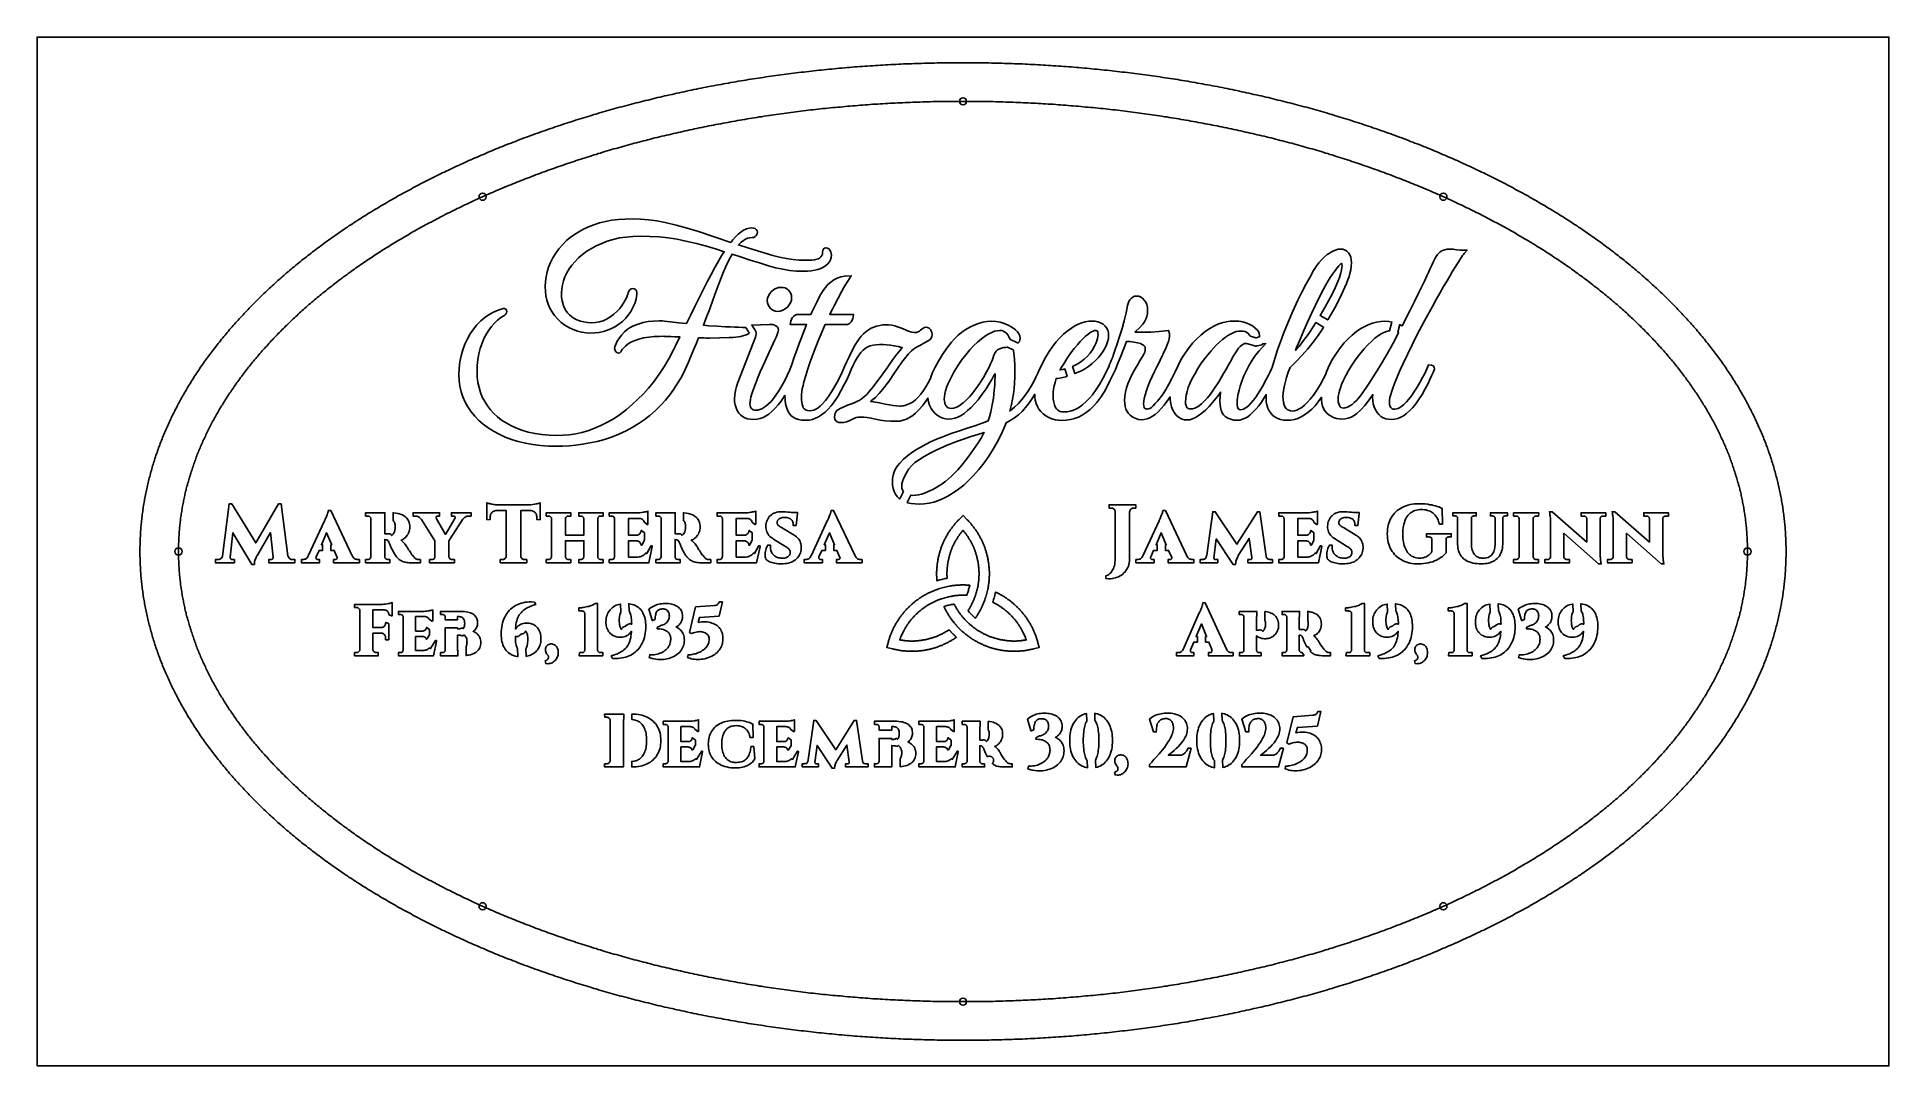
# Model space of a CAD drawing. Header units: inches. Extents: x 0 to 18, y 0 to 10.
import ezdxf

# ---------------------------------------------------------------- set-up
doc = ezdxf.new("R2010")
doc.units = ezdxf.units.IN
doc.header["$MEASUREMENT"] = 0
for name, color, linetype in [('CUT_INSIDE', 1, 'Continuous'), ('CUT_OUTSIDE', 5, 'Continuous'), ('ENGRAVE_BORDER', 3, 'Continuous'), ('REFERENCE_SHEET', 8, 'Continuous')]:
    doc.layers.add(name, color=color, linetype=linetype)

msp = doc.modelspace()

# ---------------------------------------------------------------- linework, layer by layer
at = {"layer": 'CUT_INSIDE'}
for points in [[(4.337, 6.236), (4.294, 6.274), (4.254, 6.315), (4.219, 6.359), (4.187, 6.405), (4.161, 6.452), (4.139, 6.502), (4.122, 6.553), (4.11, 6.607), (4.103, 6.661), (4.101, 6.718), (4.103, 6.782), (4.11, 6.844), (4.121, 6.903), (4.138, 6.961), (4.159, 7.016), (4.183, 7.068), (4.211, 7.116), (4.242, 7.161), (4.276, 7.203), (4.313, 7.241), (4.353, 7.274), (4.394, 7.303), (4.437, 7.327), (4.482, 7.346), (4.529, 7.361), (4.543, 7.361), (4.555, 7.356), (4.564, 7.345), (4.566, 7.332), (4.564, 7.318), (4.556, 7.306), (4.546, 7.298), (4.509, 7.274), (4.476, 7.248), (4.445, 7.219), (4.417, 7.187), (4.391, 7.152), (4.367, 7.115), (4.346, 7.075), (4.325, 7.025), (4.308, 6.974), (4.294, 6.92), (4.285, 6.865), (4.279, 6.808), (4.277, 6.749), (4.279, 6.695), (4.285, 6.642), (4.296, 6.593), (4.31, 6.545), (4.328, 6.5), (4.351, 6.457), (4.377, 6.416), (4.407, 6.378), (4.441, 6.342), (4.477, 6.309), (4.516, 6.278), (4.559, 6.25), (4.604, 6.225), (4.653, 6.203), (4.713, 6.18), (4.775, 6.161), (4.84, 6.146), (4.908, 6.136), (4.978, 6.13), (5.05, 6.128), (5.114, 6.13), (5.175, 6.135), (5.236, 6.144), (5.296, 6.158), (5.355, 6.174), (5.412, 6.195), (5.48, 6.224), (5.546, 6.257), (5.609, 6.294), (5.67, 6.335), (5.729, 6.38), (5.786, 6.428), (5.841, 6.479), (5.893, 6.532), (5.944, 6.588), (5.991, 6.647), (6.047, 6.722), (6.098, 6.8), (6.145, 6.879), (6.187, 6.96), (6.205, 6.998), (6.223, 7.035), (6.241, 7.071), (6.248, 7.085), (6.233, 7.086), (6.195, 7.087), (6.16, 7.089), (6.137, 7.09), (6.118, 7.091), (6.103, 7.091), (6.093, 7.092), (6.046, 7.091), (5.997, 7.088), (5.946, 7.083), (5.896, 7.075), (5.848, 7.064), (5.803, 7.049), (5.772, 7.035), (5.744, 7.018), (5.72, 6.997), (5.697, 6.973), (5.687, 6.962), (5.681, 6.954), (5.677, 6.948), (5.673, 6.94), (5.664, 6.932), (5.651, 6.928), (5.637, 6.933), (5.626, 6.942), (5.619, 6.956), (5.614, 6.972), (5.615, 6.989), (5.621, 7.006), (5.64, 7.043), (5.661, 7.077), (5.684, 7.107), (5.709, 7.134), (5.736, 7.157), (5.766, 7.177), (5.797, 7.193), (5.843, 7.211), (5.891, 7.225), (5.941, 7.234), (5.993, 7.24), (6.046, 7.242), (6.06, 7.242), (6.078, 7.241), (6.1, 7.239), (6.126, 7.236), (6.155, 7.233), (6.236, 7.224), (6.311, 7.215), (6.35, 7.295), (6.393, 7.382), (6.435, 7.465), (6.475, 7.544), (6.513, 7.621), (6.551, 7.693), (6.587, 7.76), (6.623, 7.822), (6.657, 7.879), (6.68, 7.914), (6.605, 7.938), (6.508, 7.966), (6.409, 7.992), (6.306, 8.017), (6.222, 8.034), (6.135, 8.047), (6.046, 8.057), (5.955, 8.062), (5.861, 8.064), (5.792, 8.062), (5.725, 8.056), (5.662, 8.047), (5.601, 8.033), (5.543, 8.016), (5.488, 7.995), (5.436, 7.972), (5.388, 7.946), (5.343, 7.918), (5.302, 7.887), (5.264, 7.854), (5.23, 7.82), (5.199, 7.784), (5.173, 7.747), (5.15, 7.709), (5.131, 7.67), (5.116, 7.631), (5.106, 7.592), (5.1, 7.554), (5.097, 7.515), (5.099, 7.473), (5.104, 7.435), (5.113, 7.4), (5.124, 7.37), (5.139, 7.343), (5.156, 7.319), (5.176, 7.299), (5.197, 7.28), (5.221, 7.265), (5.246, 7.253), (5.281, 7.24), (5.315, 7.231), (5.35, 7.226), (5.386, 7.224), (5.427, 7.226), (5.466, 7.232), (5.502, 7.243), (5.535, 7.257), (5.567, 7.276), (5.603, 7.303), (5.635, 7.332), (5.663, 7.362), (5.688, 7.394), (5.704, 7.42), (5.718, 7.443), (5.729, 7.465), (5.737, 7.484), (5.742, 7.502), (5.747, 7.518), (5.754, 7.532), (5.762, 7.543), (5.774, 7.552), (5.788, 7.555), (5.804, 7.552), (5.818, 7.545), (5.827, 7.532), (5.831, 7.517), (5.83, 7.5), (5.822, 7.454), (5.809, 7.411), (5.792, 7.37), (5.772, 7.332), (5.747, 7.296), (5.719, 7.264), (5.689, 7.235), (5.656, 7.209), (5.621, 7.186), (5.584, 7.167), (5.545, 7.151), (5.505, 7.138), (5.464, 7.13), (5.423, 7.124), (5.381, 7.122), (5.337, 7.125), (5.294, 7.131), (5.252, 7.142), (5.21, 7.157), (5.169, 7.176), (5.13, 7.199), (5.094, 7.227), (5.061, 7.258), (5.031, 7.293), (5.003, 7.331), (4.984, 7.366), (4.968, 7.404), (4.955, 7.444), (4.946, 7.486), (4.941, 7.531), (4.939, 7.577), (4.941, 7.624), (4.947, 7.671), (4.958, 7.717), (4.972, 7.763), (4.991, 7.809), (5.014, 7.855), (5.041, 7.899), (5.072, 7.941), (5.107, 7.982), (5.147, 8.021), (5.183, 8.052), (5.223, 8.081), (5.265, 8.108), (5.311, 8.133), (5.36, 8.155), (5.411, 8.175), (5.467, 8.193), (5.525, 8.207), (5.586, 8.219), (5.65, 8.227), (5.718, 8.231), (5.788, 8.233), (5.866, 8.231), (5.944, 8.224), (6.024, 8.213), (6.104, 8.198), (6.212, 8.172), (6.32, 8.143), (6.429, 8.11), (6.592, 8.056), (6.743, 8.004), (6.763, 8.028), (6.79, 8.057), (6.816, 8.083), (6.842, 8.105), (6.868, 8.122), (6.895, 8.135), (6.922, 8.143), (6.949, 8.145), (6.965, 8.144), (6.979, 8.14), (6.99, 8.131), (6.998, 8.118), (7.002, 8.104), (6.999, 8.088), (6.991, 8.071), (6.981, 8.06), (6.966, 8.053), (6.951, 8.051), (6.928, 8.05), (6.907, 8.044), (6.886, 8.035), (6.865, 8.023), (6.844, 8.007), (6.823, 7.986), (6.817, 7.98), (6.917, 7.947), (7.035, 7.911), (7.151, 7.878), (7.218, 7.861), (7.283, 7.847), (7.346, 7.838), (7.407, 7.832), (7.465, 7.83), (7.5, 7.831), (7.531, 7.833), (7.557, 7.836), (7.578, 7.841), (7.595, 7.846), (7.606, 7.852), (7.619, 7.863), (7.628, 7.876), (7.633, 7.89), (7.635, 7.909), (7.637, 7.923), (7.642, 7.938), (7.654, 7.949), (7.669, 7.952), (7.684, 7.949), (7.697, 7.94), (7.707, 7.928), (7.715, 7.913), (7.72, 7.897), (7.721, 7.879), (7.719, 7.856), (7.713, 7.834), (7.702, 7.814), (7.686, 7.796), (7.667, 7.779), (7.645, 7.764), (7.619, 7.752), (7.59, 7.742), (7.559, 7.734), (7.524, 7.728), (7.487, 7.725), (7.447, 7.724), (7.382, 7.726), (7.315, 7.732), (7.248, 7.743), (7.179, 7.758), (7.11, 7.777), (7.022, 7.804), (6.932, 7.833), (6.839, 7.863), (6.756, 7.891), (6.739, 7.862), (6.716, 7.818), (6.694, 7.769), (6.671, 7.717), (6.649, 7.661), (6.626, 7.601), (6.599, 7.525), (6.569, 7.444), (6.538, 7.36), (6.504, 7.271), (6.477, 7.199), (6.531, 7.194), (6.609, 7.189), (6.69, 7.184), (6.737, 7.182), (6.781, 7.18), (6.821, 7.179), (6.857, 7.178), (6.889, 7.178), (6.89, 7.176), (6.892, 7.171), (6.895, 7.166), (6.915, 7.136), (6.921, 7.127), (6.923, 7.125), (6.917, 7.118), (6.902, 7.109), (6.883, 7.101), (6.861, 7.095), (6.842, 7.09), (6.819, 7.087), (6.793, 7.084), (6.762, 7.081), (6.727, 7.079), (6.633, 7.075), (6.537, 7.073), (6.521, 7.074), (6.504, 7.074), (6.484, 7.075), (6.452, 7.076), (6.429, 7.076), (6.409, 7.026), (6.385, 6.966), (6.359, 6.904), (6.332, 6.841), (6.3, 6.769), (6.266, 6.701), (6.229, 6.638), (6.191, 6.578), (6.151, 6.522), (6.109, 6.47), (6.064, 6.422), (6.011, 6.37), (5.957, 6.323), (5.901, 6.279), (5.844, 6.24), (5.786, 6.205), (5.727, 6.173), (5.656, 6.141), (5.585, 6.112), (5.514, 6.089), (5.443, 6.069), (5.372, 6.055), (5.303, 6.043), (5.236, 6.035), (5.172, 6.028), (5.11, 6.025), (5.05, 6.023), (4.97, 6.025), (4.893, 6.031), (4.818, 6.04), (4.747, 6.052), (4.678, 6.069), (4.613, 6.089), (4.55, 6.112), (4.491, 6.139), (4.436, 6.169), (4.385, 6.201)], [(7.057, 6.303), (7.028, 6.292), (6.998, 6.286), (6.968, 6.284), (6.935, 6.286), (6.906, 6.291), (6.88, 6.299), (6.857, 6.311), (6.837, 6.327), (6.82, 6.346), (6.805, 6.371), (6.794, 6.397), (6.785, 6.424), (6.78, 6.453), (6.779, 6.483), (6.781, 6.524), (6.788, 6.565), (6.798, 6.605), (6.811, 6.641), (6.983, 7.082), (6.988, 7.099), (6.99, 7.113), (6.989, 7.126), (6.985, 7.138), (6.979, 7.15), (6.972, 7.161), (6.966, 7.17), (6.946, 7.2), (7.117, 7.206), (7.136, 7.207), (7.153, 7.205), (7.168, 7.201), (7.182, 7.194), (7.194, 7.183), (7.203, 7.17), (7.206, 7.155), (7.204, 7.142), (7.2, 7.127), (7.194, 7.11), (7.186, 7.091), (7.172, 7.058), (7.156, 7.021), (7.137, 6.98), (7.116, 6.936), (7.073, 6.842), (7.03, 6.745), (7.003, 6.682), (6.979, 6.621), (6.958, 6.563), (6.948, 6.531), (6.939, 6.502), (6.934, 6.477), (6.93, 6.455), (6.929, 6.437), (6.931, 6.419), (6.936, 6.403), (6.943, 6.39), (6.95, 6.383), (6.959, 6.377), (6.972, 6.374), (6.988, 6.373), (7.007, 6.374), (7.026, 6.379), (7.046, 6.387), (7.065, 6.398), (7.085, 6.412), (7.11, 6.434), (7.135, 6.459), (7.158, 6.487), (7.181, 6.518), (7.211, 6.563), (7.24, 6.611), (7.267, 6.661), (7.292, 6.711), (7.315, 6.759), (7.321, 6.774), (7.335, 6.818), (7.359, 6.888), (7.384, 6.958), (7.408, 7.023), (7.432, 7.086), (7.446, 7.121), (7.459, 7.153), (7.47, 7.181), (7.48, 7.205), (7.321, 7.205), (7.325, 7.239), (7.333, 7.257), (7.344, 7.275), (7.355, 7.287), (7.368, 7.296), (7.381, 7.302), (7.395, 7.304), (7.522, 7.304), (7.532, 7.325), (7.548, 7.359), (7.566, 7.398), (7.581, 7.43), (7.598, 7.464), (7.618, 7.5), (7.64, 7.537), (7.662, 7.567), (7.687, 7.595), (7.714, 7.619), (7.745, 7.64), (7.778, 7.657), (7.812, 7.669), (7.847, 7.676), (7.914, 7.68), (7.88, 7.627), (7.862, 7.598), (7.843, 7.566), (7.823, 7.531), (7.783, 7.457), (7.747, 7.387), (7.73, 7.354), (7.716, 7.325), (7.705, 7.304), (7.935, 7.304), (7.932, 7.277), (7.928, 7.264), (7.922, 7.248), (7.913, 7.231), (7.898, 7.216), (7.877, 7.205), (7.659, 7.205), (7.647, 7.178), (7.63, 7.138), (7.612, 7.094), (7.592, 7.047), (7.553, 6.948), (7.515, 6.844), (7.492, 6.776), (7.471, 6.71), (7.454, 6.648), (7.445, 6.613), (7.438, 6.582), (7.434, 6.553), (7.431, 6.527), (7.43, 6.504), (7.431, 6.475), (7.433, 6.45), (7.437, 6.429), (7.442, 6.411), (7.448, 6.397), (7.456, 6.386), (7.465, 6.379), (7.477, 6.373), (7.491, 6.369), (7.509, 6.368), (7.53, 6.369), (7.55, 6.374), (7.57, 6.383), (7.591, 6.395), (7.611, 6.411), (7.632, 6.431), (7.663, 6.466), (7.693, 6.506), (7.723, 6.551), (7.752, 6.599), (7.789, 6.668), (7.823, 6.736), (7.853, 6.804), (7.872, 6.847), (7.892, 6.891), (7.904, 6.916), (7.918, 6.943), (7.934, 6.973), (7.952, 7.007), (7.971, 7.039), (7.991, 7.068), (8.011, 7.093), (8.032, 7.116), (8.054, 7.134), (8.081, 7.153), (8.107, 7.169), (8.134, 7.181), (8.16, 7.19), (8.192, 7.197), (8.22, 7.202), (8.244, 7.204), (8.277, 7.202), (8.308, 7.199), (8.337, 7.193), (8.363, 7.185), (8.411, 7.166), (8.453, 7.147), (8.479, 7.137), (8.502, 7.131), (8.526, 7.129), (8.546, 7.13), (8.563, 7.134), (8.576, 7.141), (8.587, 7.15), (8.599, 7.162), (8.612, 7.172), (8.625, 7.178), (8.639, 7.181), (8.656, 7.178), (8.67, 7.171), (8.683, 7.159), (8.692, 7.145), (8.697, 7.128), (8.699, 7.11), (8.697, 7.091), (8.69, 7.073), (8.678, 7.058), (8.663, 7.048), (8.65, 7.04), (8.633, 7.031), (8.614, 7.021), (8.592, 7.009), (8.567, 6.996), (8.533, 6.975), (8.501, 6.95), (8.471, 6.922), (8.443, 6.888), (8.406, 6.84), (8.37, 6.789), (8.334, 6.735), (8.279, 6.653), (8.218, 6.573), (8.185, 6.534), (8.15, 6.498), (8.111, 6.466), (8.102, 6.459), (8.128, 6.455), (8.188, 6.444), (8.245, 6.432), (8.285, 6.424), (8.321, 6.418), (8.355, 6.415), (8.387, 6.414), (8.4, 6.414), (8.412, 6.415), (8.423, 6.417), (8.434, 6.419), (8.462, 6.428), (8.489, 6.441), (8.515, 6.456), (8.539, 6.475), (8.562, 6.498), (8.589, 6.53), (8.615, 6.564), (8.639, 6.601), (8.661, 6.64), (8.686, 6.689), (8.688, 6.695), (8.705, 6.739), (8.726, 6.784), (8.761, 6.851), (8.8, 6.914), (8.842, 6.975), (8.888, 7.033), (8.919, 7.068), (8.953, 7.101), (8.989, 7.131), (9.027, 7.157), (9.068, 7.181), (9.109, 7.201), (9.151, 7.217), (9.194, 7.228), (9.236, 7.235), (9.279, 7.237), (9.32, 7.235), (9.36, 7.228), (9.399, 7.216), (9.438, 7.2), (9.475, 7.179), (9.511, 7.154), (9.53, 7.136), (9.544, 7.117), (9.553, 7.096), (9.556, 7.074), (9.554, 7.057), (9.549, 7.041), (9.548, 7.041), (9.548, 7.041), (9.548, 7.041), (9.54, 7.03), (9.539, 7.029), (9.539, 7.029), (9.539, 7.029), (9.538, 7.028), (9.535, 7.027), (9.535, 7.027), (9.534, 7.027), (9.534, 7.026), (9.533, 7.026), (9.533, 7.026), (9.532, 7.026), (9.532, 7.027), (9.531, 7.027), (9.531, 7.027), (9.461, 7.059), (9.46, 7.06), (9.46, 7.06), (9.46, 7.06), (9.459, 7.06), (9.459, 7.061), (9.459, 7.061), (9.458, 7.062), (9.458, 7.062), (9.458, 7.063), (9.447, 7.087), (9.435, 7.106), (9.422, 7.122), (9.408, 7.133), (9.393, 7.142), (9.376, 7.147), (9.356, 7.148), (9.333, 7.146), (9.307, 7.14), (9.279, 7.13), (9.25, 7.115), (9.218, 7.096), (9.179, 7.067), (9.14, 7.035), (9.103, 6.999), (9.067, 6.96), (9.026, 6.912), (8.987, 6.859), (8.948, 6.802), (8.912, 6.743), (8.881, 6.684), (8.854, 6.627), (8.841, 6.593), (8.831, 6.562), (8.824, 6.533), (8.819, 6.506), (8.818, 6.481), (8.819, 6.462), (8.822, 6.444), (8.828, 6.429), (8.836, 6.415), (8.845, 6.404), (8.856, 6.397), (8.87, 6.393), (8.887, 6.391), (8.908, 6.393), (8.93, 6.399), (8.953, 6.409), (8.977, 6.424), (9.002, 6.444), (9.033, 6.473), (9.065, 6.506), (9.095, 6.541), (9.126, 6.58), (9.164, 6.635), (9.199, 6.69), (9.23, 6.746), (9.251, 6.786), (9.268, 6.823), (9.282, 6.856), (9.292, 6.886), (9.3, 6.909), (9.31, 6.929), (9.321, 6.946), (9.335, 6.959), (9.349, 6.968), (9.373, 6.977), (9.395, 6.982), (9.417, 6.984), (9.429, 6.985), (9.429, 6.985), (9.43, 6.985), (9.43, 6.985), (9.431, 6.985), (9.431, 6.985), (9.488, 6.959), (9.488, 6.958), (9.489, 6.958), (9.489, 6.958), (9.489, 6.957), (9.49, 6.957), (9.49, 6.957), (9.49, 6.956), (9.49, 6.956), (9.491, 6.955), (9.491, 6.955), (9.495, 6.929), (9.5, 6.87), (9.503, 6.811), (9.504, 6.752), (9.503, 6.693), (9.501, 6.637), (9.496, 6.583), (9.49, 6.532), (9.481, 6.482), (9.47, 6.43), (9.457, 6.376), (9.454, 6.364), (9.462, 6.369), (9.502, 6.402), (9.54, 6.439), (9.575, 6.479), (9.607, 6.522), (9.637, 6.565), (9.663, 6.608), (9.687, 6.652), (9.708, 6.694), (9.727, 6.734), (9.745, 6.771), (9.765, 6.815), (9.765, 6.815), (9.772, 6.83), (9.802, 6.887), (9.836, 6.943), (9.874, 6.997), (9.907, 7.038), (9.941, 7.076), (9.977, 7.111), (10.014, 7.143), (10.053, 7.171), (10.087, 7.192), (10.12, 7.209), (10.154, 7.222), (10.188, 7.232), (10.223, 7.238), (10.257, 7.24), (10.284, 7.238), (10.31, 7.232), (10.336, 7.222), (10.361, 7.209), (10.38, 7.194), (10.396, 7.174), (10.407, 7.152), (10.413, 7.126), (10.415, 7.097), (10.413, 7.069), (10.406, 7.039), (10.396, 7.009), (10.382, 6.978), (10.363, 6.947), (10.341, 6.915), (10.316, 6.884), (10.287, 6.855), (10.255, 6.826), (10.22, 6.798), (10.191, 6.779), (10.157, 6.76), (10.119, 6.742), (10.087, 6.729), (10.065, 6.799), (10.07, 6.801), (10.109, 6.82), (10.145, 6.843), (10.179, 6.869), (10.21, 6.899), (10.237, 6.929), (10.26, 6.961), (10.279, 6.995), (10.291, 7.021), (10.301, 7.046), (10.308, 7.069), (10.312, 7.089), (10.313, 7.108), (10.312, 7.122), (10.31, 7.133), (10.306, 7.14), (10.302, 7.145), (10.296, 7.147), (10.288, 7.148), (10.278, 7.147), (10.265, 7.143), (10.25, 7.135), (10.232, 7.125), (10.213, 7.11), (10.191, 7.092), (10.167, 7.07), (10.14, 7.042), (10.112, 7.01), (10.081, 6.974), (10.049, 6.932), (10.019, 6.888), (9.989, 6.841), (9.973, 6.814), (9.959, 6.79), (9.946, 6.769), (9.943, 6.763), (9.948, 6.764), (9.971, 6.769), (9.989, 6.774), (10.012, 6.703), (9.998, 6.699), (9.969, 6.691), (9.942, 6.686), (9.918, 6.682), (9.907, 6.682), (9.902, 6.669), (9.895, 6.643), (9.887, 6.611), (9.881, 6.578), (9.877, 6.544), (9.876, 6.509), (9.877, 6.479), (9.882, 6.451), (9.889, 6.425), (9.9, 6.4), (9.908, 6.387), (9.918, 6.376), (9.93, 6.368), (9.944, 6.362), (9.961, 6.359), (9.981, 6.357), (10.013, 6.359), (10.043, 6.365), (10.073, 6.374), (10.102, 6.387), (10.131, 6.404), (10.165, 6.429), (10.198, 6.457), (10.229, 6.489), (10.259, 6.524), (10.295, 6.573), (10.327, 6.623), (10.356, 6.674), (10.376, 6.711), (10.393, 6.745), (10.408, 6.776), (10.421, 6.806), (10.422, 6.811), (10.432, 6.832), (10.441, 6.855), (10.452, 6.883), (10.464, 6.915), (10.477, 6.952), (10.499, 7.018), (10.522, 7.09), (10.546, 7.166), (10.568, 7.243), (10.586, 7.318), (10.6, 7.39), (10.605, 7.41), (10.612, 7.429), (10.621, 7.445), (10.633, 7.459), (10.65, 7.471), (10.668, 7.48), (10.688, 7.482), (10.708, 7.48), (10.727, 7.472), (10.745, 7.461), (10.762, 7.444), (10.776, 7.424), (10.786, 7.4), (10.792, 7.373), (10.794, 7.342), (10.792, 7.312), (10.787, 7.284), (10.778, 7.257), (10.765, 7.232), (10.748, 7.208), (10.716, 7.173), (10.681, 7.14), (10.673, 7.133), (10.686, 7.133), (10.715, 7.132), (10.747, 7.131), (10.827, 7.133), (10.906, 7.138), (10.999, 7.148), (11.007, 7.12), (11.008, 7.108), (11.007, 7.088), (11.003, 7.066), (10.997, 7.042), (10.988, 7.017), (10.975, 6.983), (10.961, 6.952), (10.947, 6.923), (10.942, 6.912), (10.936, 6.898), (10.927, 6.881), (10.917, 6.861), (10.906, 6.838), (10.885, 6.796), (10.862, 6.751), (10.839, 6.702), (10.816, 6.652), (10.797, 6.603), (10.779, 6.554), (10.769, 6.52), (10.761, 6.488), (10.757, 6.46), (10.755, 6.434), (10.757, 6.416), (10.76, 6.403), (10.765, 6.394), (10.771, 6.388), (10.779, 6.385), (10.791, 6.383), (10.801, 6.385), (10.815, 6.391), (10.831, 6.401), (10.849, 6.416), (10.869, 6.437), (10.891, 6.462), (10.915, 6.492), (10.944, 6.532), (10.973, 6.576), (11.001, 6.626), (11.03, 6.681), (11.059, 6.74), (11.062, 6.746), (11.063, 6.747), (11.09, 6.808), (11.122, 6.868), (11.158, 6.926), (11.199, 6.983), (11.235, 7.027), (11.273, 7.067), (11.313, 7.104), (11.355, 7.137), (11.399, 7.168), (11.438, 7.19), (11.477, 7.208), (11.517, 7.222), (11.557, 7.232), (11.598, 7.238), (11.64, 7.24), (11.681, 7.237), (11.72, 7.231), (11.759, 7.219), (11.787, 7.207), (11.813, 7.192), (11.838, 7.174), (11.861, 7.152), (11.873, 7.137), (11.88, 7.119), (11.883, 7.1), (11.883, 7.1), (11.883, 7.099), (11.883, 7.099), (11.881, 7.089), (11.881, 7.088), (11.881, 7.088), (11.881, 7.087), (11.881, 7.087), (11.88, 7.087), (11.88, 7.086), (11.88, 7.086), (11.879, 7.085), (11.879, 7.085), (11.879, 7.085), (11.878, 7.085), (11.878, 7.085), (11.849, 7.078), (11.849, 7.078), (11.848, 7.078), (11.848, 7.078), (11.847, 7.078), (11.847, 7.078), (11.793, 7.094), (11.793, 7.094), (11.793, 7.094), (11.792, 7.094), (11.792, 7.095), (11.791, 7.095), (11.791, 7.095), (11.791, 7.096), (11.79, 7.096), (11.786, 7.104), (11.773, 7.118), (11.759, 7.129), (11.742, 7.137), (11.722, 7.141), (11.699, 7.143), (11.679, 7.142), (11.656, 7.137), (11.632, 7.128), (11.606, 7.116), (11.579, 7.101), (11.551, 7.082), (11.522, 7.06), (11.492, 7.034), (11.462, 7.005), (11.411, 6.951), (11.363, 6.892), (11.316, 6.829), (11.284, 6.78), (11.255, 6.73), (11.229, 6.681), (11.206, 6.632), (11.19, 6.593), (11.178, 6.556), (11.17, 6.521), (11.165, 6.487), (11.163, 6.455), (11.164, 6.434), (11.168, 6.418), (11.173, 6.406), (11.179, 6.397), (11.188, 6.391), (11.198, 6.387), (11.212, 6.386), (11.231, 6.388), (11.252, 6.393), (11.273, 6.403), (11.295, 6.417), (11.318, 6.436), (11.347, 6.464), (11.376, 6.495), (11.404, 6.53), (11.432, 6.568), (11.485, 6.649), (11.533, 6.729), (11.555, 6.767), (11.574, 6.801), (11.591, 6.831), (11.605, 6.857), (11.624, 6.891), (11.643, 6.922), (11.661, 6.95), (11.679, 6.975), (11.695, 6.994), (11.714, 7.009), (11.736, 7.02), (11.736, 7.02), (11.737, 7.02), (11.75, 7.023), (11.75, 7.023), (11.751, 7.023), (11.751, 7.023), (11.752, 7.023), (11.752, 7.023), (11.753, 7.023), (11.753, 7.023), (11.754, 7.023), (11.754, 7.022), (11.754, 7.022), (11.755, 7.022), (11.755, 7.022), (11.755, 7.022), (11.835, 6.998), (11.839, 6.997), (11.843, 6.997), (11.847, 6.997), (11.851, 6.997), (11.855, 6.998), (11.91, 7.01), (11.91, 7.013), (11.909, 7.013), (11.909, 7.014), (11.909, 7.014), (11.909, 7.015), (11.91, 7.015), (11.91, 7.016), (11.91, 7.016), (11.91, 7.017), (11.91, 7.017), (11.911, 7.017), (11.911, 7.018), (11.912, 7.018), (11.912, 7.018), (11.912, 7.019), (11.913, 7.019), (11.913, 7.019), (11.914, 7.019), (11.943, 7.022), (11.878, 6.951), (11.843, 6.908), (11.811, 6.861), (11.782, 6.811), (11.755, 6.759), (11.731, 6.707), (11.711, 6.657), (11.694, 6.606), (11.683, 6.567), (11.674, 6.531), (11.668, 6.498), (11.665, 6.467), (11.664, 6.439), (11.665, 6.421), (11.667, 6.406), (11.671, 6.395), (11.676, 6.387), (11.682, 6.382), (11.689, 6.379), (11.699, 6.378), (11.713, 6.38), (11.727, 6.384), (11.743, 6.392), (11.759, 6.404), (11.777, 6.42), (11.8, 6.444), (11.823, 6.471), (11.845, 6.501), (11.868, 6.534), (11.911, 6.605), (11.951, 6.678), (11.969, 6.713), (11.985, 6.746), (12, 6.776), (12.005, 6.788), (12.011, 6.81), (12.034, 6.884), (12.058, 6.96), (12.086, 7.039), (12.116, 7.12), (12.16, 7.229), (12.207, 7.337), (12.256, 7.443), (12.294, 7.521), (12.332, 7.595), (12.37, 7.664), (12.408, 7.73), (12.432, 7.769), (12.458, 7.804), (12.484, 7.835), (12.512, 7.862), (12.54, 7.885), (12.568, 7.904), (12.594, 7.919), (12.62, 7.93), (12.645, 7.937), (12.669, 7.939), (12.692, 7.937), (12.713, 7.93), (12.732, 7.919), (12.748, 7.903), (12.76, 7.884), (12.769, 7.86), (12.774, 7.834), (12.776, 7.804), (12.774, 7.773), (12.769, 7.739), (12.761, 7.702), (12.752, 7.672), (12.741, 7.64), (12.728, 7.606), (12.712, 7.57), (12.665, 7.469), (12.613, 7.368), (12.556, 7.267), (12.546, 7.25), (12.473, 7.293), (12.517, 7.37), (12.554, 7.436), (12.587, 7.501), (12.617, 7.564), (12.644, 7.625), (12.66, 7.664), (12.673, 7.708), (12.679, 7.736), (12.683, 7.76), (12.684, 7.781), (12.683, 7.794), (12.681, 7.8), (12.681, 7.8), (12.673, 7.795), (12.662, 7.786), (12.652, 7.775), (12.64, 7.761), (12.626, 7.744), (12.61, 7.722), (12.59, 7.695), (12.57, 7.664), (12.549, 7.63), (12.527, 7.591), (12.504, 7.549), (12.465, 7.474), (12.426, 7.395), (12.387, 7.312), (12.349, 7.229), (12.313, 7.148), (12.279, 7.069), (12.26, 7.024), (12.243, 6.982), (12.232, 6.954), (12.266, 6.994), (12.31, 7.05), (12.354, 7.11), (12.411, 7.194), (12.431, 7.225), (12.505, 7.181), (12.496, 7.166), (12.452, 7.099), (12.404, 7.034), (12.353, 6.97), (12.298, 6.907), (12.239, 6.846), (12.18, 6.789), (12.162, 6.743), (12.145, 6.692), (12.13, 6.639), (12.121, 6.601), (12.115, 6.566), (12.111, 6.535), (12.11, 6.509), (12.111, 6.477), (12.115, 6.449), (12.121, 6.425), (12.129, 6.406), (12.14, 6.391), (12.152, 6.38), (12.166, 6.372), (12.183, 6.367), (12.202, 6.365), (12.223, 6.367), (12.245, 6.374), (12.268, 6.385), (12.293, 6.401), (12.319, 6.422), (12.345, 6.448), (12.373, 6.479), (12.406, 6.521), (12.438, 6.568), (12.47, 6.619), (12.501, 6.676), (12.525, 6.724), (12.533, 6.747), (12.56, 6.809), (12.592, 6.869), (12.629, 6.928), (12.669, 6.984), (12.705, 7.027), (12.743, 7.067), (12.782, 7.104), (12.824, 7.137), (12.867, 7.166), (12.905, 7.188), (12.943, 7.205), (12.981, 7.219), (13.02, 7.229), (13.06, 7.235), (13.1, 7.237), (13.139, 7.235), (13.169, 7.23), (13.145, 7.144), (13.138, 7.144), (13.115, 7.138), (13.091, 7.129), (13.065, 7.116), (13.038, 7.098), (13.004, 7.072), (12.969, 7.042), (12.934, 7.008), (12.899, 6.971), (12.854, 6.916), (12.811, 6.86), (12.772, 6.8), (12.745, 6.754), (12.72, 6.71), (12.699, 6.666), (12.68, 6.623), (12.668, 6.59), (12.659, 6.56), (12.652, 6.531), (12.648, 6.505), (12.647, 6.481), (12.648, 6.455), (12.652, 6.434), (12.658, 6.418), (12.665, 6.407), (12.674, 6.4), (12.686, 6.395), (12.7, 6.393), (12.712, 6.395), (12.727, 6.399), (12.743, 6.406), (12.761, 6.417), (12.781, 6.43), (12.802, 6.447), (12.824, 6.468), (12.846, 6.493), (12.869, 6.522), (12.894, 6.554), (12.923, 6.597), (12.954, 6.645), (12.987, 6.696), (13.022, 6.752), (13.058, 6.811), (13.119, 6.916), (13.18, 7.025), (13.234, 7.126), (13.228, 7.131), (13.225, 7.132), (13.245, 7.206), (13.249, 7.204), (13.269, 7.194), (13.288, 7.229), (13.315, 7.283), (13.344, 7.34), (13.388, 7.429), (13.431, 7.517), (13.46, 7.574), (13.485, 7.628), (13.509, 7.678), (13.524, 7.713), (13.538, 7.743), (13.55, 7.769), (13.56, 7.79), (13.573, 7.819), (13.586, 7.844), (13.599, 7.866), (13.612, 7.885), (13.625, 7.9), (13.639, 7.911), (13.66, 7.924), (13.682, 7.932), (13.706, 7.937), (13.732, 7.939), (13.764, 7.937), (13.798, 7.932), (13.831, 7.928), (13.899, 7.929), (13.871, 7.896), (13.864, 7.888), (13.856, 7.876), (13.845, 7.86), (13.832, 7.841), (13.818, 7.819), (13.799, 7.788), (13.778, 7.754), (13.755, 7.717), (13.731, 7.676), (13.705, 7.632), (13.671, 7.574), (13.635, 7.512), (13.599, 7.448), (13.562, 7.381), (13.486, 7.243), (13.412, 7.102), (13.365, 7.008), (13.32, 6.916), (13.277, 6.827), (13.248, 6.764), (13.222, 6.704), (13.199, 6.648), (13.18, 6.596), (13.167, 6.559), (13.157, 6.525), (13.15, 6.496), (13.146, 6.47), (13.145, 6.45), (13.146, 6.431), (13.15, 6.415), (13.157, 6.4), (13.164, 6.393), (13.172, 6.388), (13.182, 6.384), (13.196, 6.383), (13.212, 6.385), (13.229, 6.39), (13.247, 6.399), (13.266, 6.411), (13.285, 6.428), (13.31, 6.453), (13.334, 6.481), (13.358, 6.513), (13.382, 6.547), (13.413, 6.596), (13.441, 6.643), (13.467, 6.691), (13.484, 6.724), (13.499, 6.754), (13.511, 6.781), (13.526, 6.815), (13.554, 6.812), (13.569, 6.805), (13.58, 6.792), (13.584, 6.773), (13.569, 6.739), (13.555, 6.707), (13.538, 6.672), (13.52, 6.633), (13.492, 6.58), (13.462, 6.527), (13.428, 6.474), (13.401, 6.436), (13.372, 6.401), (13.342, 6.369), (13.31, 6.341), (13.283, 6.32), (13.255, 6.305), (13.227, 6.293), (13.197, 6.286), (13.167, 6.284), (13.137, 6.286), (13.11, 6.291), (13.084, 6.3), (13.062, 6.313), (13.042, 6.33), (13.025, 6.35), (13.009, 6.377), (12.997, 6.405), (12.988, 6.434), (12.983, 6.466), (12.981, 6.498), (12.982, 6.523), (12.982, 6.525), (12.97, 6.507), (12.939, 6.462), (12.905, 6.418), (12.868, 6.377), (12.828, 6.34), (12.801, 6.321), (12.773, 6.306), (12.744, 6.295), (12.714, 6.289), (12.682, 6.287), (12.657, 6.288), (12.629, 6.294), (12.6, 6.303), (12.578, 6.314), (12.556, 6.328), (12.536, 6.346), (12.518, 6.368), (12.505, 6.389), (12.495, 6.414), (12.488, 6.442), (12.484, 6.473), (12.483, 6.499), (12.451, 6.453), (12.422, 6.416), (12.39, 6.383), (12.356, 6.353), (12.319, 6.327), (12.288, 6.308), (12.255, 6.294), (12.221, 6.284), (12.185, 6.278), (12.148, 6.276), (12.116, 6.278), (12.086, 6.283), (12.059, 6.292), (12.035, 6.304), (12.013, 6.321), (11.995, 6.34), (11.977, 6.366), (11.964, 6.394), (11.954, 6.424), (11.948, 6.455), (11.946, 6.488), (11.948, 6.525), (11.932, 6.5), (11.901, 6.452), (11.875, 6.417), (11.849, 6.385), (11.821, 6.356), (11.792, 6.329), (11.768, 6.31), (11.743, 6.296), (11.717, 6.285), (11.69, 6.278), (11.663, 6.276), (11.632, 6.278), (11.602, 6.285), (11.575, 6.297), (11.549, 6.313), (11.532, 6.329), (11.519, 6.348), (11.509, 6.372), (11.503, 6.398), (11.499, 6.429), (11.497, 6.463), (11.499, 6.506), (11.504, 6.548), (11.504, 6.55), (11.485, 6.523), (11.441, 6.466), (11.392, 6.41), (11.358, 6.375), (11.322, 6.345), (11.286, 6.318), (11.259, 6.301), (11.231, 6.289), (11.205, 6.281), (11.178, 6.279), (11.154, 6.281), (11.131, 6.286), (11.11, 6.296), (11.09, 6.309), (11.072, 6.326), (11.056, 6.347), (11.04, 6.374), (11.028, 6.405), (11.019, 6.439), (11.014, 6.475), (11.013, 6.503), (10.982, 6.457), (10.955, 6.421), (10.927, 6.389), (10.898, 6.359), (10.868, 6.333), (10.843, 6.314), (10.817, 6.3), (10.79, 6.29), (10.762, 6.283), (10.734, 6.281), (10.707, 6.284), (10.679, 6.293), (10.652, 6.306), (10.626, 6.325), (10.609, 6.342), (10.595, 6.362), (10.584, 6.384), (10.577, 6.41), (10.573, 6.437), (10.571, 6.468), (10.573, 6.509), (10.579, 6.55), (10.589, 6.59), (10.603, 6.63), (10.625, 6.68), (10.649, 6.729), (10.674, 6.775), (10.699, 6.818), (10.722, 6.858), (10.744, 6.894), (10.757, 6.917), (10.766, 6.938), (10.771, 6.955), (10.772, 6.968), (10.771, 6.981), (10.766, 6.993), (10.757, 7.003), (10.743, 7.012), (10.725, 7.02), (10.695, 7.029), (10.661, 7.036), (10.622, 7.04), (10.59, 7.042), (10.58, 7.015), (10.566, 6.98), (10.554, 6.949), (10.543, 6.922), (10.533, 6.898), (10.525, 6.877), (10.502, 6.822), (10.481, 6.768), (10.457, 6.718), (10.432, 6.666), (10.404, 6.61), (10.374, 6.554), (10.339, 6.5), (10.302, 6.449), (10.27, 6.412), (10.236, 6.38), (10.198, 6.35), (10.158, 6.324), (10.123, 6.306), (10.085, 6.292), (10.046, 6.282), (10.004, 6.276), (9.96, 6.274), (9.927, 6.275), (9.895, 6.281), (9.864, 6.29), (9.834, 6.303), (9.806, 6.319), (9.778, 6.339), (9.757, 6.36), (9.738, 6.383), (9.723, 6.409), (9.711, 6.438), (9.703, 6.47), (9.698, 6.504), (9.697, 6.528), (9.678, 6.497), (9.645, 6.448), (9.608, 6.399), (9.575, 6.362), (9.539, 6.329), (9.5, 6.299), (9.457, 6.272), (9.418, 6.252), (9.396, 6.195), (9.367, 6.13), (9.333, 6.063), (9.294, 5.995), (9.251, 5.927), (9.205, 5.861), (9.154, 5.797), (9.1, 5.736), (9.054, 5.689), (9.007, 5.646), (8.957, 5.606), (8.906, 5.57), (8.854, 5.538), (8.808, 5.514), (8.763, 5.495), (8.716, 5.48), (8.67, 5.47), (8.622, 5.463), (8.575, 5.461), (8.534, 5.462), (8.497, 5.467), (8.463, 5.474), (8.458, 5.476), (8.492, 5.546), (8.513, 5.545), (8.54, 5.546), (8.568, 5.55), (8.597, 5.558), (8.627, 5.568), (8.668, 5.585), (8.707, 5.604), (8.745, 5.625), (8.771, 5.641), (8.794, 5.656), (8.814, 5.669), (8.831, 5.681), (8.86, 5.705), (8.889, 5.732), (8.919, 5.762), (8.95, 5.795), (8.989, 5.84), (9.025, 5.884), (9.057, 5.928), (9.102, 5.991), (9.147, 6.057), (9.176, 6.102), (9.2, 6.146), (9.205, 6.158), (9.134, 6.135), (9.076, 6.117), (9.014, 6.096), (8.948, 6.072), (8.847, 6.033), (8.747, 5.989), (8.682, 5.957), (8.622, 5.924), (8.566, 5.889), (8.533, 5.864), (8.502, 5.835), (8.475, 5.802), (8.45, 5.765), (8.434, 5.735), (8.421, 5.707), (8.412, 5.681), (8.407, 5.657), (8.405, 5.634), (8.407, 5.616), (8.411, 5.6), (8.419, 5.585), (8.421, 5.582), (8.386, 5.511), (8.381, 5.515), (8.36, 5.535), (8.343, 5.558), (8.33, 5.584), (8.321, 5.613), (8.315, 5.644), (8.314, 5.678), (8.316, 5.711), (8.322, 5.743), (8.332, 5.774), (8.345, 5.804), (8.363, 5.832), (8.385, 5.859), (8.421, 5.896), (8.46, 5.931), (8.503, 5.962), (8.548, 5.991), (8.613, 6.028), (8.677, 6.062), (8.741, 6.091), (8.804, 6.116), (8.886, 6.146), (8.965, 6.173), (9.042, 6.198), (9.116, 6.222), (9.186, 6.247), (9.246, 6.271), (9.258, 6.309), (9.27, 6.358), (9.281, 6.41), (9.295, 6.49), (9.304, 6.567), (9.309, 6.616), (9.311, 6.66), (9.312, 6.7), (9.312, 6.721), (9.312, 6.727), (9.301, 6.709), (9.281, 6.673), (9.258, 6.635), (9.224, 6.581), (9.187, 6.528), (9.146, 6.474), (9.113, 6.436), (9.08, 6.401), (9.045, 6.37), (9.01, 6.341), (8.981, 6.322), (8.951, 6.306), (8.92, 6.295), (8.89, 6.289), (8.859, 6.287), (8.831, 6.289), (8.804, 6.295), (8.774, 6.31), (8.749, 6.326), (8.726, 6.345), (8.707, 6.367), (8.691, 6.39), (8.676, 6.421), (8.665, 6.455), (8.659, 6.49), (8.659, 6.491), (8.632, 6.451), (8.602, 6.413), (8.571, 6.377), (8.539, 6.345), (8.511, 6.321), (8.481, 6.301), (8.451, 6.286), (8.419, 6.275), (8.386, 6.268), (8.353, 6.266), (8.297, 6.267), (8.244, 6.271), (8.195, 6.278), (8.148, 6.287), (8.107, 6.296), (8.069, 6.302), (8.035, 6.306), (8.005, 6.307), (7.983, 6.306), (7.961, 6.301), (7.94, 6.293), (7.918, 6.282), (7.894, 6.27), (7.868, 6.26), (7.841, 6.255), (7.813, 6.253), (7.793, 6.255), (7.776, 6.261), (7.762, 6.273), (7.754, 6.289), (7.751, 6.307), (7.753, 6.327), (7.758, 6.345), (7.767, 6.36), (7.775, 6.371), (7.789, 6.381), (7.806, 6.391), (7.828, 6.401), (7.876, 6.421), (7.925, 6.44), (7.948, 6.449), (7.967, 6.457), (7.981, 6.463), (7.992, 6.469), (8.01, 6.479), (8.028, 6.493), (8.047, 6.51), (8.068, 6.53), (8.089, 6.554), (8.126, 6.6), (8.164, 6.649), (8.203, 6.703), (8.262, 6.786), (8.319, 6.867), (8.348, 6.905), (8.375, 6.941), (8.402, 6.973), (8.41, 6.982), (8.405, 6.983), (8.37, 6.991), (8.332, 6.999), (8.294, 7.006), (8.258, 7.01), (8.224, 7.012), (8.189, 7.011), (8.156, 7.008), (8.126, 7.004), (8.099, 6.998), (8.075, 6.989), (8.052, 6.976), (8.03, 6.958), (8.008, 6.935), (7.99, 6.912), (7.972, 6.883), (7.953, 6.85), (7.934, 6.812), (7.913, 6.768), (7.893, 6.72), (7.87, 6.669), (7.843, 6.615), (7.814, 6.56), (7.783, 6.507), (7.748, 6.455), (7.72, 6.417), (7.69, 6.384), (7.659, 6.354), (7.626, 6.327), (7.597, 6.309), (7.567, 6.295), (7.536, 6.284), (7.504, 6.278), (7.471, 6.276), (7.435, 6.278), (7.402, 6.283), (7.373, 6.293), (7.348, 6.306), (7.327, 6.323), (7.31, 6.344), (7.295, 6.372), (7.283, 6.402), (7.275, 6.435), (7.27, 6.471), (7.269, 6.509), (7.269, 6.517), (7.266, 6.513), (7.232, 6.462), (7.204, 6.426), (7.175, 6.393), (7.145, 6.363), (7.113, 6.336), (7.086, 6.318)], [(7.109, 7.486), (7.122, 7.508), (7.139, 7.528), (7.16, 7.545), (7.182, 7.557), (7.206, 7.565), (7.23, 7.567), (7.251, 7.566), (7.27, 7.561), (7.287, 7.552), (7.303, 7.54), (7.317, 7.525), (7.327, 7.508), (7.332, 7.489), (7.334, 7.469), (7.332, 7.443), (7.324, 7.418), (7.311, 7.396), (7.294, 7.375), (7.272, 7.357), (7.249, 7.344), (7.224, 7.337), (7.197, 7.334), (7.178, 7.336), (7.159, 7.342), (7.142, 7.352), (7.127, 7.365), (7.115, 7.381), (7.106, 7.398), (7.1, 7.417), (7.098, 7.438), (7.101, 7.463)], [(1.878, 4.938), (1.879, 4.935), (1.881, 4.931), (1.883, 4.927), (1.887, 4.924), (1.889, 4.922), (1.892, 4.921), (1.896, 4.921), (1.919, 4.921), (1.919, 4.89), (1.734, 4.89), (1.734, 4.922), (1.758, 4.922), (1.765, 4.922), (1.771, 4.923), (1.777, 4.925), (1.783, 4.928), (1.788, 4.932), (1.792, 4.936), (1.796, 4.941), (1.799, 4.946), (1.801, 4.953), (1.802, 4.955), (1.868, 5.464), (1.892, 5.464), (2.125, 5.083), (2.347, 5.464), (2.372, 5.464), (2.439, 4.958), (2.44, 4.953), (2.443, 4.947), (2.446, 4.941), (2.45, 4.936), (2.454, 4.932), (2.46, 4.928), (2.465, 4.925), (2.471, 4.923), (2.477, 4.922), (2.483, 4.922), (2.507, 4.922), (2.507, 4.89), (2.252, 4.89), (2.252, 4.921), (2.275, 4.921), (2.279, 4.921), (2.282, 4.922), (2.285, 4.924), (2.288, 4.927), (2.291, 4.931), (2.292, 4.934), (2.293, 4.938), (2.294, 4.943), (2.294, 4.944), (2.268, 5.184), (2.142, 4.965), (2.142, 4.965), (2.141, 4.963), (2.139, 4.961), (2.137, 4.957), (2.134, 4.952), (2.129, 4.943), (2.125, 4.933), (2.12, 4.921), (2.117, 4.912), (2.115, 4.904), (2.114, 4.895), (2.113, 4.875), (2.087, 4.875), (1.904, 5.182), (1.878, 4.944), (1.878, 4.943)], [(4.523, 4.922), (4.53, 4.922), (4.535, 4.923), (4.54, 4.926), (4.545, 4.929), (4.55, 4.932), (4.554, 4.937), (4.557, 4.942), (4.559, 4.947), (4.561, 4.953), (4.561, 4.959), (4.561, 5.398), (4.47, 5.398), (4.46, 5.397), (4.451, 5.396), (4.442, 5.393), (4.435, 5.389), (4.428, 5.385), (4.422, 5.38), (4.416, 5.373), (4.412, 5.367), (4.409, 5.359), (4.406, 5.35), (4.405, 5.341), (4.404, 5.33), (4.404, 5.311), (4.372, 5.308), (4.372, 5.473), (4.392, 5.466), (4.397, 5.465), (4.403, 5.463), (4.41, 5.462), (4.421, 5.46), (4.432, 5.458), (4.444, 5.457), (4.456, 5.455), (4.468, 5.455), (4.479, 5.454), (4.784, 5.454), (4.8, 5.455), (4.818, 5.457), (4.836, 5.459), (4.852, 5.462), (4.86, 5.463), (4.865, 5.465), (4.87, 5.466), (4.89, 5.474), (4.89, 5.308), (4.858, 5.311), (4.858, 5.33), (4.858, 5.341), (4.856, 5.35), (4.853, 5.359), (4.85, 5.367), (4.846, 5.373), (4.84, 5.38), (4.834, 5.385), (4.827, 5.389), (4.82, 5.393), (4.811, 5.396), (4.802, 5.397), (4.791, 5.398), (4.701, 5.398), (4.701, 4.959), (4.702, 4.953), (4.703, 4.947), (4.705, 4.942), (4.708, 4.937), (4.712, 4.932), (4.717, 4.929), (4.722, 4.926), (4.727, 4.923), (4.732, 4.922), (4.739, 4.922), (4.76, 4.922), (4.76, 4.89), (4.502, 4.89), (4.502, 4.922)], [(10.618, 4.907), (10.616, 4.89), (10.613, 4.874), (10.608, 4.858), (10.601, 4.843), (10.593, 4.829), (10.584, 4.816), (10.575, 4.803), (10.564, 4.792), (10.552, 4.781), (10.539, 4.771), (10.526, 4.763), (10.512, 4.755), (10.497, 4.749), (10.482, 4.744), (10.466, 4.74), (10.45, 4.737), (10.434, 4.735), (10.417, 4.735), (10.389, 4.736), (10.389, 4.762), (10.408, 4.771), (10.418, 4.778), (10.428, 4.785), (10.436, 4.794), (10.444, 4.803), (10.451, 4.814), (10.457, 4.825), (10.463, 4.836), (10.467, 4.848), (10.471, 4.861), (10.475, 4.877), (10.477, 4.894), (10.479, 4.911), (10.48, 4.928), (10.48, 5.385), (10.479, 5.391), (10.477, 5.397), (10.475, 5.402), (10.472, 5.407), (10.468, 5.411), (10.463, 5.415), (10.459, 5.418), (10.454, 5.42), (10.448, 5.422), (10.442, 5.422), (10.442, 5.422), (10.44, 5.422), (10.437, 5.422), (10.434, 5.422), (10.433, 5.422), (10.42, 5.422), (10.42, 5.454), (10.679, 5.454), (10.679, 5.422), (10.666, 5.422), (10.664, 5.422), (10.662, 5.422), (10.659, 5.422), (10.657, 5.422), (10.657, 5.422), (10.651, 5.422), (10.645, 5.42), (10.64, 5.418), (10.635, 5.415), (10.631, 5.411), (10.627, 5.407), (10.624, 5.402), (10.621, 5.397), (10.62, 5.391), (10.619, 5.385), (10.619, 4.925)], [(13.696, 5.118), (13.696, 4.986), (13.684, 4.973), (13.674, 4.963), (13.662, 4.953), (13.649, 4.944), (13.635, 4.934), (13.619, 4.925), (13.602, 4.916), (13.584, 4.908), (13.565, 4.901), (13.544, 4.895), (13.523, 4.889), (13.5, 4.885), (13.477, 4.882), (13.453, 4.88), (13.428, 4.879), (13.406, 4.88), (13.384, 4.881), (13.363, 4.884), (13.343, 4.888), (13.323, 4.893), (13.304, 4.899), (13.286, 4.906), (13.269, 4.915), (13.252, 4.924), (13.236, 4.935), (13.222, 4.946), (13.208, 4.958), (13.195, 4.972), (13.183, 4.986), (13.172, 5.001), (13.162, 5.017), (13.153, 5.034), (13.146, 5.052), (13.139, 5.07), (13.134, 5.089), (13.13, 5.109), (13.127, 5.13), (13.125, 5.151), (13.124, 5.173), (13.125, 5.194), (13.127, 5.216), (13.13, 5.236), (13.134, 5.256), (13.139, 5.275), (13.145, 5.293), (13.153, 5.311), (13.162, 5.327), (13.172, 5.343), (13.183, 5.358), (13.195, 5.372), (13.207, 5.386), (13.221, 5.398), (13.236, 5.409), (13.252, 5.419), (13.269, 5.429), (13.287, 5.437), (13.306, 5.445), (13.325, 5.451), (13.345, 5.456), (13.366, 5.46), (13.387, 5.462), (13.409, 5.464), (13.432, 5.464), (13.461, 5.464), (13.489, 5.462), (13.517, 5.459), (13.537, 5.455), (13.556, 5.452), (13.574, 5.448), (13.592, 5.443), (13.609, 5.438), (13.624, 5.433), (13.638, 5.427), (13.657, 5.418), (13.659, 5.266), (13.631, 5.266), (13.623, 5.291), (13.617, 5.306), (13.611, 5.32), (13.604, 5.332), (13.597, 5.344), (13.588, 5.354), (13.58, 5.363), (13.57, 5.371), (13.561, 5.379), (13.55, 5.385), (13.54, 5.391), (13.529, 5.395), (13.515, 5.4), (13.501, 5.404), (13.486, 5.406), (13.471, 5.408), (13.456, 5.408), (13.439, 5.408), (13.423, 5.406), (13.408, 5.403), (13.394, 5.399), (13.381, 5.394), (13.368, 5.387), (13.356, 5.38), (13.345, 5.371), (13.335, 5.362), (13.325, 5.351), (13.317, 5.34), (13.309, 5.327), (13.302, 5.313), (13.295, 5.299), (13.29, 5.283), (13.285, 5.266), (13.281, 5.248), (13.278, 5.23), (13.276, 5.21), (13.274, 5.19), (13.274, 5.168), (13.274, 5.148), (13.276, 5.128), (13.278, 5.11), (13.28, 5.092), (13.284, 5.075), (13.288, 5.058), (13.294, 5.043), (13.3, 5.029), (13.306, 5.015), (13.313, 5.003), (13.321, 4.991), (13.33, 4.981), (13.339, 4.972), (13.349, 4.964), (13.36, 4.956), (13.371, 4.95), (13.383, 4.945), (13.396, 4.941), (13.409, 4.938), (13.423, 4.936), (13.438, 4.936), (13.451, 4.936), (13.464, 4.938), (13.477, 4.94), (13.489, 4.944), (13.501, 4.948), (13.512, 4.954), (13.522, 4.96), (13.532, 4.967), (13.538, 4.974), (13.544, 4.98), (13.549, 4.988), (13.553, 4.995), (13.556, 5.002), (13.557, 5.118), (13.556, 5.123), (13.555, 5.128), (13.554, 5.131), (13.552, 5.134), (13.55, 5.136), (13.546, 5.138), (13.542, 5.139), (13.536, 5.14), (13.529, 5.141), (13.505, 5.141), (13.505, 5.172), (13.746, 5.172), (13.746, 5.141), (13.723, 5.141), (13.715, 5.14), (13.709, 5.139), (13.705, 5.138), (13.702, 5.136), (13.7, 5.134), (13.698, 5.131), (13.697, 5.128), (13.696, 5.124)], [(2.794, 5.297), (2.795, 5.299), (2.797, 5.303), (2.799, 5.308), (2.801, 5.314), (2.805, 5.322), (2.809, 5.331), (2.813, 5.34), (2.819, 5.355), (2.824, 5.369), (2.826, 5.375), (2.828, 5.38), (2.829, 5.384), (2.831, 5.397), (2.855, 5.397), (3.064, 4.959), (3.069, 4.95), (3.073, 4.943), (3.078, 4.938), (3.083, 4.933), (3.088, 4.93), (3.095, 4.926), (3.102, 4.924), (3.108, 4.922), (3.115, 4.922), (3.133, 4.922), (3.133, 4.89), (2.882, 4.89), (2.882, 4.922), (2.899, 4.922), (2.904, 4.922), (2.908, 4.923), (2.911, 4.926), (2.915, 4.929), (2.917, 4.931), (2.917, 4.933), (2.918, 4.935), (2.918, 4.939), (2.917, 4.942), (2.888, 5.011), (2.856, 5.011), (2.856, 5.065), (2.865, 5.065), (2.815, 5.183), (2.764, 5.065), (2.776, 5.065), (2.776, 5.011), (2.741, 5.011), (2.714, 4.947), (2.712, 4.943), (2.711, 4.939), (2.711, 4.935), (2.712, 4.933), (2.712, 4.931), (2.714, 4.929), (2.718, 4.926), (2.721, 4.923), (2.725, 4.922), (2.73, 4.922), (2.747, 4.922), (2.747, 4.89), (2.569, 4.89), (2.569, 4.922), (2.587, 4.922), (2.593, 4.922), (2.599, 4.924), (2.606, 4.926), (2.613, 4.93), (2.619, 4.933), (2.623, 4.938), (2.628, 4.943), (2.632, 4.95), (2.639, 4.964)], [(3.224, 4.923), (3.228, 4.925), (3.232, 4.927), (3.235, 4.93), (3.239, 4.935), (3.242, 4.94), (3.244, 4.945), (3.244, 4.946), (3.244, 5.322), (3.243, 5.326), (3.241, 5.33), (3.239, 5.334), (3.236, 5.337), (3.231, 5.34), (3.227, 5.343), (3.221, 5.344), (3.215, 5.345), (3.194, 5.345), (3.194, 5.377), (3.381, 5.377), (3.381, 5.321), (3.38, 5.321), (3.38, 5.172), (3.38, 5.172), (3.41, 5.172), (3.417, 5.173), (3.418, 5.173), (3.421, 5.173), (3.423, 5.173), (3.426, 5.173), (3.428, 5.173), (3.431, 5.172), (3.433, 5.171), (3.435, 5.17), (3.437, 5.169), (3.439, 5.167), (3.441, 5.165), (3.443, 5.163), (3.444, 5.161), (3.445, 5.159), (3.446, 5.157), (3.447, 5.156), (3.451, 5.159), (3.457, 5.164), (3.462, 5.17), (3.466, 5.176), (3.47, 5.184), (3.474, 5.192), (3.477, 5.203), (3.479, 5.215), (3.48, 5.218), (3.481, 5.222), (3.482, 5.226), (3.482, 5.234), (3.482, 5.244), (3.481, 5.254), (3.48, 5.263), (3.478, 5.271), (3.476, 5.279), (3.473, 5.285), (3.469, 5.292), (3.465, 5.298), (3.461, 5.301), (3.461, 5.376), (3.465, 5.376), (3.486, 5.374), (3.508, 5.37), (3.523, 5.366), (3.538, 5.361), (3.552, 5.355), (3.565, 5.348), (3.575, 5.341), (3.585, 5.333), (3.593, 5.325), (3.601, 5.315), (3.608, 5.305), (3.613, 5.293), (3.618, 5.281), (3.621, 5.267), (3.623, 5.253), (3.623, 5.238), (3.623, 5.223), (3.62, 5.209), (3.617, 5.194), (3.611, 5.18), (3.606, 5.168), (3.599, 5.158), (3.592, 5.148), (3.583, 5.138), (3.573, 5.129), (3.564, 5.123), (3.554, 5.117), (3.543, 5.112), (3.538, 5.11), (3.546, 5.103), (3.555, 5.095), (3.565, 5.085), (3.574, 5.075), (3.582, 5.065), (3.589, 5.055), (3.591, 5.051), (3.594, 5.046), (3.597, 5.041), (3.6, 5.035), (3.606, 5.026), (3.612, 5.016), (3.619, 5.005), (3.632, 4.987), (3.644, 4.969), (3.651, 4.96), (3.658, 4.951), (3.664, 4.944), (3.67, 4.939), (3.677, 4.933), (3.683, 4.929), (3.69, 4.926), (3.697, 4.923), (3.705, 4.922), (3.726, 4.921), (3.726, 4.89), (3.649, 4.89), (3.633, 4.89), (3.617, 4.891), (3.602, 4.892), (3.589, 4.894), (3.576, 4.896), (3.564, 4.9), (3.552, 4.904), (3.541, 4.909), (3.531, 4.915), (3.521, 4.921), (3.512, 4.929), (3.503, 4.938), (3.495, 4.948), (3.487, 4.958), (3.48, 4.969), (3.475, 4.977), (3.47, 4.985), (3.464, 4.995), (3.457, 5.009), (3.449, 5.024), (3.441, 5.039), (3.435, 5.053), (3.431, 5.062), (3.428, 5.071), (3.427, 5.077), (3.423, 5.084), (3.423, 5.085), (3.419, 5.092), (3.415, 5.099), (3.411, 5.104), (3.407, 5.108), (3.402, 5.112), (3.398, 5.114), (3.394, 5.115), (3.38, 5.117), (3.38, 5.092), (3.38, 4.951), (3.38, 4.945), (3.381, 4.94), (3.383, 4.936), (3.386, 4.933), (3.389, 4.93), (3.394, 4.926), (3.399, 4.924), (3.405, 4.922), (3.411, 4.922), (3.43, 4.922), (3.43, 4.89), (3.194, 4.89), (3.194, 4.922), (3.215, 4.922), (3.22, 4.922)], [(3.736, 5.31), (3.729, 5.319), (3.723, 5.325), (3.716, 5.331), (3.709, 5.336), (3.701, 5.34), (3.693, 5.343), (3.685, 5.344), (3.675, 5.345), (3.655, 5.345), (3.655, 5.377), (3.913, 5.377), (3.913, 5.345), (3.9, 5.345), (3.899, 5.345), (3.897, 5.345), (3.894, 5.345), (3.893, 5.345), (3.889, 5.345), (3.886, 5.344), (3.884, 5.342), (3.881, 5.34), (3.879, 5.337), (3.878, 5.334), (3.877, 5.332), (3.877, 5.329), (3.878, 5.326), (3.879, 5.324), (3.97, 5.166), (4.062, 5.322), (4.064, 5.327), (4.065, 5.33), (4.065, 5.332), (4.064, 5.335), (4.063, 5.338), (4.061, 5.34), (4.058, 5.342), (4.056, 5.344), (4.053, 5.345), (4.049, 5.345), (4.048, 5.345), (4.045, 5.345), (4.043, 5.345), (4.041, 5.345), (4.028, 5.345), (4.028, 5.377), (4.218, 5.377), (4.218, 5.345), (4.197, 5.345), (4.188, 5.344), (4.179, 5.343), (4.171, 5.34), (4.163, 5.335), (4.156, 5.33), (4.149, 5.325), (4.143, 5.319), (4.139, 5.313), (4.003, 5.105), (4.003, 4.951), (4.004, 4.946), (4.005, 4.942), (4.007, 4.938), (4.009, 4.934), (4.013, 4.93), (4.017, 4.927), (4.021, 4.925), (4.025, 4.923), (4.029, 4.922), (4.035, 4.922), (4.056, 4.922), (4.056, 4.89), (3.816, 4.89), (3.816, 4.922), (3.837, 4.922), (3.842, 4.922), (3.847, 4.923), (3.851, 4.925), (3.855, 4.927), (3.859, 4.93), (3.862, 4.934), (3.864, 4.938), (3.866, 4.942), (3.868, 4.946), (3.868, 4.951), (3.868, 5.104)], [(4.971, 4.922), (4.976, 4.922), (4.98, 4.923), (4.985, 4.925), (4.988, 4.927), (4.992, 4.93), (4.995, 4.934), (4.998, 4.938), (4.999, 4.942), (5, 4.946), (5.001, 4.951), (5.001, 5.316), (5, 5.321), (4.999, 5.326), (4.998, 5.329), (4.995, 5.333), (4.992, 5.337), (4.989, 5.34), (4.985, 5.342), (4.981, 5.344), (4.976, 5.345), (4.971, 5.345), (4.97, 5.345), (4.969, 5.345), (4.966, 5.345), (4.964, 5.345), (4.962, 5.345), (4.95, 5.345), (4.95, 5.377), (5.187, 5.377), (5.187, 5.345), (5.174, 5.345), (5.173, 5.345), (5.171, 5.345), (5.168, 5.345), (5.167, 5.345), (5.167, 5.345), (5.161, 5.345), (5.157, 5.344), (5.153, 5.342), (5.149, 5.34), (5.145, 5.337), (5.142, 5.333), (5.14, 5.329), (5.138, 5.325), (5.137, 5.321), (5.136, 5.315), (5.136, 5.16), (5.315, 5.16), (5.315, 5.305), (5.314, 5.321), (5.313, 5.326), (5.312, 5.329), (5.309, 5.333), (5.306, 5.337), (5.302, 5.34), (5.298, 5.342), (5.294, 5.344), (5.29, 5.345), (5.285, 5.345), (5.285, 5.345), (5.283, 5.345), (5.281, 5.345), (5.278, 5.345), (5.277, 5.345), (5.265, 5.345), (5.265, 5.377), (5.501, 5.377), (5.501, 5.345), (5.489, 5.345), (5.487, 5.345), (5.485, 5.345), (5.482, 5.345), (5.481, 5.345), (5.481, 5.345), (5.475, 5.345), (5.47, 5.344), (5.466, 5.342), (5.462, 5.34), (5.459, 5.337), (5.456, 5.333), (5.454, 5.33), (5.452, 5.326), (5.451, 5.321), (5.45, 5.305), (5.45, 4.951), (5.451, 4.945), (5.452, 4.94), (5.455, 4.935), (5.459, 4.93), (5.463, 4.927), (5.466, 4.925), (5.47, 4.923), (5.475, 4.922), (5.481, 4.922), (5.501, 4.922), (5.501, 4.89), (5.265, 4.89), (5.265, 4.922), (5.285, 4.922), (5.29, 4.922), (5.294, 4.923), (5.298, 4.925), (5.302, 4.927), (5.306, 4.93), (5.309, 4.934), (5.312, 4.938), (5.313, 4.942), (5.314, 4.946), (5.315, 4.961), (5.315, 5.105), (5.136, 5.105), (5.136, 4.951), (5.137, 4.946), (5.138, 4.942), (5.14, 4.938), (5.142, 4.934), (5.145, 4.93), (5.149, 4.927), (5.153, 4.925), (5.157, 4.923), (5.162, 4.922), (5.167, 4.922), (5.187, 4.922), (5.187, 4.89), (4.95, 4.89), (4.95, 4.922)], [(5.594, 4.923), (5.597, 4.925), (5.601, 4.927), (5.605, 4.93), (5.609, 4.935), (5.611, 4.94), (5.613, 4.945), (5.614, 4.951), (5.614, 5.315), (5.613, 5.321), (5.612, 5.325), (5.61, 5.329), (5.608, 5.333), (5.605, 5.337), (5.601, 5.34), (5.598, 5.342), (5.594, 5.344), (5.589, 5.345), (5.584, 5.345), (5.583, 5.345), (5.582, 5.345), (5.579, 5.345), (5.576, 5.345), (5.575, 5.345), (5.562, 5.345), (5.562, 5.377), (5.845, 5.377), (5.859, 5.377), (5.874, 5.378), (5.89, 5.381), (5.899, 5.382), (5.907, 5.384), (5.913, 5.385), (5.919, 5.386), (5.938, 5.392), (5.938, 5.268), (5.938, 5.268), (5.938, 5.267), (5.938, 5.267), (5.938, 5.266), (5.937, 5.266), (5.937, 5.266), (5.937, 5.265), (5.937, 5.265), (5.936, 5.264), (5.936, 5.264), (5.935, 5.264), (5.935, 5.264), (5.935, 5.263), (5.934, 5.263), (5.934, 5.263), (5.933, 5.263), (5.933, 5.263), (5.932, 5.263), (5.932, 5.263), (5.931, 5.264), (5.931, 5.264), (5.93, 5.264), (5.93, 5.264), (5.904, 5.284), (5.904, 5.284), (5.904, 5.284), (5.903, 5.285), (5.903, 5.285), (5.903, 5.285), (5.903, 5.286), (5.903, 5.286), (5.902, 5.287), (5.899, 5.294), (5.896, 5.3), (5.891, 5.305), (5.886, 5.31), (5.88, 5.314), (5.874, 5.317), (5.866, 5.32), (5.857, 5.321), (5.848, 5.322), (5.749, 5.322), (5.749, 5.158), (5.824, 5.158), (5.832, 5.159), (5.839, 5.16), (5.844, 5.162), (5.85, 5.165), (5.855, 5.168), (5.859, 5.173), (5.863, 5.178), (5.867, 5.185), (5.869, 5.192), (5.871, 5.199), (5.871, 5.199), (5.871, 5.2), (5.871, 5.2), (5.871, 5.201), (5.872, 5.201), (5.872, 5.201), (5.872, 5.202), (5.873, 5.202), (5.873, 5.203), (5.873, 5.203), (5.874, 5.203), (5.874, 5.203), (5.875, 5.203), (5.875, 5.203), (5.876, 5.203), (5.876, 5.203), (5.877, 5.203), (5.877, 5.203), (5.878, 5.203), (5.878, 5.203), (5.879, 5.203), (5.879, 5.202), (5.901, 5.186), (5.902, 5.185), (5.902, 5.185), (5.902, 5.185), (5.903, 5.184), (5.903, 5.184), (5.903, 5.183), (5.903, 5.183), (5.903, 5.182), (5.903, 5.182), (5.903, 5.11), (5.903, 5.109), (5.903, 5.109), (5.903, 5.108), (5.903, 5.108), (5.903, 5.107), (5.902, 5.107), (5.902, 5.107), (5.902, 5.107), (5.88, 5.064), (5.88, 5.064), (5.879, 5.063), (5.879, 5.063), (5.879, 5.063), (5.878, 5.062), (5.878, 5.062), (5.878, 5.062), (5.877, 5.062), (5.877, 5.061), (5.876, 5.061), (5.876, 5.061), (5.875, 5.061), (5.875, 5.061), (5.874, 5.062), (5.874, 5.062), (5.873, 5.062), (5.873, 5.062), (5.872, 5.062), (5.872, 5.063), (5.872, 5.063), (5.871, 5.064), (5.871, 5.064), (5.871, 5.064), (5.871, 5.065), (5.871, 5.065), (5.869, 5.071), (5.867, 5.078), (5.863, 5.084), (5.859, 5.09), (5.855, 5.094), (5.85, 5.097), (5.845, 5.1), (5.839, 5.102), (5.832, 5.103), (5.824, 5.104), (5.749, 5.104), (5.749, 4.945), (5.828, 4.945), (5.84, 4.945), (5.851, 4.947), (5.862, 4.949), (5.872, 4.953), (5.882, 4.957), (5.891, 4.962), (5.899, 4.968), (5.907, 4.975), (5.914, 4.982), (5.914, 4.983), (5.915, 4.983), (5.915, 4.983), (5.916, 4.984), (5.916, 4.984), (5.916, 4.984), (5.917, 4.984), (5.917, 4.984), (5.918, 4.984), (5.918, 4.984), (5.919, 4.984), (5.919, 4.984), (5.92, 4.983), (5.926, 4.98), (5.965, 5.053), (5.965, 5.054), (5.965, 5.054), (5.965, 5.054), (5.966, 5.055), (5.966, 5.055), (5.967, 5.055), (5.967, 5.055), (5.967, 5.056), (5.968, 5.056), (5.968, 5.056), (5.969, 5.056), (5.975, 5.056), (5.976, 5.056), (5.976, 5.056), (5.977, 5.056), (5.977, 5.055), (5.978, 5.055), (5.978, 5.055), (5.979, 5.055), (5.979, 5.054), (5.979, 5.054), (5.98, 5.054), (5.98, 5.053), (5.98, 5.053), (5.98, 5.052), (5.98, 5.052), (5.98, 5.051), (5.98, 5.051), (5.98, 5.05), (5.98, 5.05), (5.947, 4.89), (5.562, 4.89), (5.562, 4.922), (5.584, 4.922), (5.589, 4.922)], [(6.046, 4.923), (6.05, 4.925), (6.054, 4.927), (6.057, 4.93), (6.061, 4.935), (6.064, 4.94), (6.066, 4.945), (6.066, 4.946), (6.066, 5.322), (6.065, 5.326), (6.063, 5.33), (6.061, 5.334), (6.058, 5.337), (6.053, 5.34), (6.048, 5.343), (6.043, 5.344), (6.037, 5.345), (6.016, 5.345), (6.016, 5.377), (6.203, 5.377), (6.203, 5.321), (6.201, 5.321), (6.201, 5.172), (6.202, 5.172), (6.232, 5.172), (6.239, 5.173), (6.24, 5.173), (6.242, 5.173), (6.245, 5.173), (6.247, 5.173), (6.25, 5.173), (6.252, 5.172), (6.255, 5.171), (6.257, 5.17), (6.259, 5.169), (6.261, 5.167), (6.263, 5.165), (6.265, 5.163), (6.266, 5.161), (6.267, 5.159), (6.268, 5.157), (6.268, 5.156), (6.272, 5.159), (6.278, 5.164), (6.284, 5.17), (6.288, 5.176), (6.292, 5.184), (6.295, 5.192), (6.298, 5.203), (6.301, 5.215), (6.302, 5.218), (6.303, 5.222), (6.304, 5.226), (6.304, 5.234), (6.304, 5.244), (6.303, 5.254), (6.302, 5.263), (6.3, 5.271), (6.298, 5.279), (6.295, 5.285), (6.291, 5.292), (6.286, 5.298), (6.283, 5.301), (6.283, 5.376), (6.287, 5.376), (6.308, 5.374), (6.329, 5.37), (6.345, 5.366), (6.36, 5.361), (6.374, 5.355), (6.387, 5.348), (6.397, 5.341), (6.406, 5.333), (6.415, 5.325), (6.422, 5.315), (6.429, 5.305), (6.435, 5.293), (6.439, 5.281), (6.443, 5.267), (6.445, 5.253), (6.445, 5.238), (6.444, 5.223), (6.442, 5.209), (6.438, 5.194), (6.433, 5.18), (6.428, 5.168), (6.421, 5.158), (6.413, 5.148), (6.405, 5.138), (6.395, 5.129), (6.386, 5.123), (6.376, 5.117), (6.365, 5.112), (6.359, 5.11), (6.368, 5.103), (6.377, 5.095), (6.387, 5.085), (6.396, 5.075), (6.404, 5.065), (6.411, 5.055), (6.413, 5.051), (6.415, 5.046), (6.418, 5.041), (6.422, 5.035), (6.427, 5.026), (6.434, 5.016), (6.441, 5.005), (6.453, 4.987), (6.466, 4.969), (6.473, 4.96), (6.48, 4.951), (6.486, 4.944), (6.491, 4.939), (6.498, 4.933), (6.505, 4.929), (6.511, 4.926), (6.518, 4.923), (6.527, 4.922), (6.548, 4.921), (6.548, 4.89), (6.471, 4.89), (6.454, 4.89), (6.439, 4.891), (6.424, 4.892), (6.411, 4.894), (6.398, 4.896), (6.386, 4.9), (6.374, 4.904), (6.363, 4.909), (6.353, 4.915), (6.343, 4.921), (6.334, 4.929), (6.325, 4.938), (6.317, 4.948), (6.309, 4.958), (6.301, 4.969), (6.296, 4.977), (6.291, 4.985), (6.286, 4.995), (6.278, 5.009), (6.271, 5.024), (6.263, 5.039), (6.257, 5.053), (6.253, 5.062), (6.25, 5.071), (6.248, 5.077), (6.245, 5.084), (6.245, 5.085), (6.241, 5.092), (6.237, 5.099), (6.233, 5.104), (6.229, 5.108), (6.224, 5.112), (6.22, 5.114), (6.216, 5.115), (6.201, 5.117), (6.201, 5.092), (6.201, 4.951), (6.202, 4.945), (6.203, 4.94), (6.205, 4.936), (6.207, 4.933), (6.211, 4.93), (6.216, 4.926), (6.221, 4.924), (6.226, 4.922), (6.232, 4.922), (6.252, 4.922), (6.252, 4.89), (6.016, 4.89), (6.016, 4.922), (6.036, 4.922), (6.042, 4.922)], [(6.641, 4.923), (6.645, 4.925), (6.648, 4.927), (6.652, 4.93), (6.656, 4.935), (6.659, 4.94), (6.66, 4.945), (6.661, 4.951), (6.661, 5.315), (6.661, 5.321), (6.659, 5.325), (6.658, 5.329), (6.655, 5.333), (6.652, 5.337), (6.648, 5.34), (6.645, 5.342), (6.641, 5.344), (6.636, 5.345), (6.631, 5.345), (6.631, 5.345), (6.629, 5.345), (6.626, 5.345), (6.624, 5.345), (6.622, 5.345), (6.609, 5.345), (6.609, 5.377), (6.892, 5.377), (6.907, 5.377), (6.922, 5.378), (6.937, 5.381), (6.946, 5.382), (6.954, 5.384), (6.96, 5.385), (6.966, 5.386), (6.985, 5.392), (6.985, 5.268), (6.985, 5.268), (6.985, 5.267), (6.985, 5.267), (6.985, 5.266), (6.984, 5.266), (6.984, 5.266), (6.984, 5.265), (6.984, 5.265), (6.983, 5.264), (6.983, 5.264), (6.982, 5.264), (6.982, 5.264), (6.982, 5.263), (6.981, 5.263), (6.981, 5.263), (6.98, 5.263), (6.98, 5.263), (6.979, 5.263), (6.979, 5.263), (6.978, 5.264), (6.978, 5.264), (6.977, 5.264), (6.977, 5.264), (6.951, 5.284), (6.951, 5.284), (6.951, 5.284), (6.95, 5.285), (6.95, 5.285), (6.95, 5.285), (6.95, 5.286), (6.95, 5.286), (6.949, 5.287), (6.947, 5.294), (6.943, 5.3), (6.938, 5.305), (6.933, 5.31), (6.927, 5.314), (6.921, 5.317), (6.913, 5.32), (6.905, 5.321), (6.895, 5.322), (6.796, 5.322), (6.796, 5.158), (6.872, 5.158), (6.879, 5.159), (6.886, 5.16), (6.892, 5.162), (6.897, 5.165), (6.902, 5.168), (6.906, 5.173), (6.911, 5.178), (6.914, 5.185), (6.917, 5.192), (6.918, 5.199), (6.918, 5.199), (6.918, 5.2), (6.918, 5.2), (6.919, 5.201), (6.919, 5.201), (6.919, 5.201), (6.919, 5.202), (6.92, 5.202), (6.92, 5.203), (6.92, 5.203), (6.921, 5.203), (6.921, 5.203), (6.922, 5.203), (6.922, 5.203), (6.923, 5.203), (6.923, 5.203), (6.924, 5.203), (6.924, 5.203), (6.925, 5.203), (6.925, 5.203), (6.926, 5.203), (6.926, 5.202), (6.948, 5.186), (6.949, 5.185), (6.949, 5.185), (6.949, 5.185), (6.95, 5.184), (6.95, 5.184), (6.95, 5.183), (6.95, 5.183), (6.95, 5.182), (6.95, 5.182), (6.95, 5.11), (6.95, 5.109), (6.95, 5.109), (6.95, 5.108), (6.95, 5.108), (6.95, 5.107), (6.949, 5.107), (6.949, 5.107), (6.949, 5.107), (6.927, 5.064), (6.927, 5.064), (6.927, 5.063), (6.926, 5.063), (6.926, 5.063), (6.925, 5.062), (6.925, 5.062), (6.925, 5.062), (6.924, 5.062), (6.924, 5.061), (6.923, 5.061), (6.923, 5.061), (6.922, 5.061), (6.922, 5.061), (6.921, 5.062), (6.921, 5.062), (6.92, 5.062), (6.92, 5.062), (6.92, 5.062), (6.919, 5.063), (6.919, 5.063), (6.919, 5.064), (6.918, 5.064), (6.918, 5.064), (6.918, 5.065), (6.918, 5.065), (6.917, 5.071), (6.914, 5.078), (6.911, 5.084), (6.906, 5.09), (6.902, 5.094), (6.897, 5.097), (6.892, 5.1), (6.886, 5.102), (6.879, 5.103), (6.872, 5.104), (6.796, 5.104), (6.796, 4.945), (6.875, 4.945), (6.887, 4.945), (6.898, 4.947), (6.909, 4.949), (6.919, 4.953), (6.929, 4.957), (6.938, 4.962), (6.946, 4.968), (6.954, 4.975), (6.961, 4.982), (6.961, 4.983), (6.962, 4.983), (6.962, 4.983), (6.963, 4.984), (6.963, 4.984), (6.964, 4.984), (6.964, 4.984), (6.965, 4.984), (6.965, 4.984), (6.965, 4.984), (6.966, 4.984), (6.966, 4.984), (6.967, 4.983), (6.974, 4.98), (7.012, 5.053), (7.012, 5.054), (7.012, 5.054), (7.012, 5.054), (7.013, 5.055), (7.013, 5.055), (7.014, 5.055), (7.014, 5.055), (7.015, 5.056), (7.015, 5.056), (7.016, 5.056), (7.016, 5.056), (7.023, 5.056), (7.023, 5.056), (7.023, 5.056), (7.024, 5.056), (7.024, 5.055), (7.025, 5.055), (7.025, 5.055), (7.026, 5.055), (7.026, 5.054), (7.026, 5.054), (7.027, 5.054), (7.027, 5.053), (7.027, 5.053), (7.027, 5.052), (7.027, 5.052), (7.027, 5.051), (7.028, 5.051), (7.027, 5.05), (7.027, 5.05), (6.994, 4.89), (6.609, 4.89), (6.609, 4.922), (6.631, 4.922), (6.636, 4.922)], [(7.247, 5.386), (7.26, 5.386), (7.274, 5.385), (7.296, 5.383), (7.318, 5.382), (7.332, 5.38), (7.336, 5.38), (7.39, 5.38), (7.39, 5.369), (7.39, 5.368), (7.378, 5.254), (7.349, 5.254), (7.348, 5.274), (7.347, 5.282), (7.345, 5.29), (7.342, 5.296), (7.338, 5.302), (7.334, 5.308), (7.328, 5.313), (7.322, 5.318), (7.315, 5.322), (7.307, 5.325), (7.298, 5.328), (7.288, 5.329), (7.277, 5.331), (7.265, 5.331), (7.254, 5.331), (7.244, 5.329), (7.235, 5.327), (7.226, 5.325), (7.219, 5.321), (7.212, 5.317), (7.206, 5.312), (7.202, 5.307), (7.198, 5.302), (7.196, 5.296), (7.194, 5.29), (7.193, 5.283), (7.193, 5.277), (7.193, 5.273), (7.194, 5.269), (7.196, 5.265), (7.2, 5.259), (7.205, 5.254), (7.212, 5.249), (7.223, 5.241), (7.237, 5.232), (7.358, 5.158), (7.37, 5.151), (7.382, 5.142), (7.393, 5.132), (7.403, 5.121), (7.411, 5.109), (7.417, 5.097), (7.422, 5.085), (7.425, 5.073), (7.427, 5.059), (7.428, 5.045), (7.428, 5.031), (7.427, 5.016), (7.424, 5.001), (7.42, 4.987), (7.415, 4.974), (7.408, 4.962), (7.401, 4.95), (7.392, 4.939), (7.382, 4.929), (7.371, 4.919), (7.36, 4.911), (7.347, 4.904), (7.333, 4.897), (7.319, 4.892), (7.303, 4.888), (7.287, 4.884), (7.271, 4.882), (7.253, 4.88), (7.235, 4.88), (7.218, 4.88), (7.202, 4.881), (7.186, 4.883), (7.171, 4.886), (7.157, 4.889), (7.143, 4.892), (7.131, 4.896), (7.119, 4.901), (7.109, 4.906), (7.099, 4.912), (7.091, 4.918), (7.083, 4.926), (7.079, 4.938), (7.077, 4.948), (7.076, 4.959), (7.076, 4.971), (7.077, 4.986), (7.079, 5.002), (7.083, 5.017), (7.086, 5.029), (7.09, 5.039), (7.095, 5.049), (7.103, 5.063), (7.128, 5.063), (7.128, 5.038), (7.129, 5.026), (7.131, 5.014), (7.135, 5.003), (7.14, 4.992), (7.145, 4.982), (7.152, 4.973), (7.16, 4.965), (7.169, 4.957), (7.179, 4.95), (7.188, 4.946), (7.198, 4.942), (7.208, 4.939), (7.219, 4.937), (7.231, 4.935), (7.243, 4.935), (7.255, 4.935), (7.265, 4.936), (7.275, 4.938), (7.283, 4.941), (7.29, 4.944), (7.297, 4.948), (7.302, 4.952), (7.308, 4.959), (7.313, 4.965), (7.316, 4.971), (7.319, 4.978), (7.32, 4.985), (7.321, 4.992), (7.32, 4.999), (7.319, 5.005), (7.317, 5.011), (7.314, 5.016), (7.31, 5.022), (7.305, 5.028), (7.298, 5.033), (7.29, 5.039), (7.28, 5.046), (7.269, 5.052), (7.159, 5.121), (7.147, 5.129), (7.135, 5.137), (7.124, 5.146), (7.114, 5.157), (7.106, 5.168), (7.099, 5.179), (7.093, 5.192), (7.089, 5.204), (7.086, 5.218), (7.084, 5.231), (7.084, 5.245), (7.085, 5.259), (7.087, 5.274), (7.091, 5.289), (7.095, 5.302), (7.102, 5.315), (7.109, 5.327), (7.117, 5.339), (7.127, 5.348), (7.138, 5.357), (7.149, 5.365), (7.162, 5.372), (7.175, 5.377), (7.189, 5.381), (7.204, 5.384), (7.22, 5.386), (7.235, 5.387)], [(7.681, 5.297), (7.682, 5.299), (7.684, 5.303), (7.686, 5.308), (7.688, 5.314), (7.692, 5.322), (7.696, 5.331), (7.7, 5.34), (7.705, 5.355), (7.711, 5.369), (7.713, 5.375), (7.715, 5.38), (7.716, 5.384), (7.718, 5.397), (7.742, 5.397), (7.951, 4.959), (7.955, 4.95), (7.96, 4.943), (7.965, 4.938), (7.97, 4.933), (7.975, 4.93), (7.982, 4.926), (7.989, 4.924), (7.995, 4.922), (8.002, 4.922), (8.019, 4.922), (8.019, 4.89), (7.769, 4.89), (7.769, 4.922), (7.786, 4.922), (7.791, 4.922), (7.794, 4.923), (7.798, 4.926), (7.802, 4.929), (7.803, 4.931), (7.804, 4.933), (7.805, 4.935), (7.805, 4.939), (7.804, 4.942), (7.775, 5.011), (7.743, 5.011), (7.743, 5.065), (7.752, 5.065), (7.702, 5.183), (7.651, 5.065), (7.663, 5.065), (7.663, 5.011), (7.628, 5.011), (7.6, 4.947), (7.599, 4.943), (7.598, 4.939), (7.598, 4.935), (7.598, 4.933), (7.599, 4.931), (7.601, 4.929), (7.605, 4.926), (7.608, 4.923), (7.612, 4.922), (7.616, 4.922), (7.634, 4.922), (7.634, 4.89), (7.456, 4.89), (7.456, 4.922), (7.473, 4.922), (7.48, 4.922), (7.486, 4.924), (7.493, 4.926), (7.5, 4.93), (7.505, 4.933), (7.51, 4.938), (7.515, 4.943), (7.519, 4.95), (7.526, 4.964)], [(8.747, 4.723), (8.746, 4.731), (8.745, 4.739), (8.745, 4.747), (8.745, 4.756), (8.744, 4.764), (8.744, 4.772), (8.744, 4.78), (8.744, 4.789), (8.744, 4.797), (8.744, 4.805), (8.745, 4.813), (8.745, 4.822), (8.746, 4.83), (8.746, 4.838), (8.747, 4.846), (8.748, 4.855), (8.748, 4.863), (8.749, 4.871), (8.75, 4.879), (8.751, 4.887), (8.753, 4.896), (8.754, 4.904), (8.755, 4.912), (8.757, 4.92), (8.758, 4.928), (8.76, 4.936), (8.762, 4.944), (8.763, 4.952), (8.765, 4.96), (8.767, 4.968), (8.769, 4.976), (8.772, 4.984), (8.774, 4.992), (8.776, 5), (8.779, 5.008), (8.781, 5.016), (8.784, 5.024), (8.786, 5.031), (8.789, 5.039), (8.792, 5.047), (8.795, 5.055), (8.798, 5.062), (8.801, 5.07), (8.804, 5.078), (8.807, 5.085), (8.811, 5.093), (8.814, 5.1), (8.818, 5.108), (8.821, 5.115), (8.825, 5.122), (8.829, 5.13), (8.833, 5.137), (8.837, 5.144), (8.84, 5.152), (8.845, 5.159), (8.849, 5.166), (8.853, 5.173), (8.857, 5.18), (8.862, 5.187), (8.866, 5.194), (8.871, 5.201), (8.875, 5.208), (8.88, 5.214), (8.885, 5.221), (8.89, 5.228), (8.894, 5.234), (8.899, 5.241), (8.905, 5.247), (8.91, 5.254), (8.915, 5.26), (8.92, 5.267), (8.925, 5.273), (8.931, 5.279), (8.936, 5.285), (8.942, 5.292), (8.947, 5.298), (8.953, 5.304), (8.959, 5.309), (9, 5.351), (9.041, 5.309), (9.047, 5.304), (9.053, 5.298), (9.058, 5.292), (9.064, 5.285), (9.069, 5.279), (9.075, 5.273), (9.08, 5.267), (9.085, 5.26), (9.09, 5.254), (9.095, 5.247), (9.101, 5.241), (9.106, 5.234), (9.11, 5.228), (9.115, 5.221), (9.12, 5.214), (9.125, 5.208), (9.129, 5.201), (9.134, 5.194), (9.138, 5.187), (9.143, 5.18), (9.147, 5.173), (9.151, 5.166), (9.155, 5.159), (9.16, 5.152), (9.163, 5.144), (9.167, 5.137), (9.171, 5.13), (9.175, 5.122), (9.179, 5.115), (9.182, 5.108), (9.186, 5.1), (9.189, 5.093), (9.193, 5.085), (9.196, 5.078), (9.199, 5.07), (9.202, 5.062), (9.205, 5.055), (9.208, 5.047), (9.211, 5.039), (9.214, 5.031), (9.216, 5.024), (9.219, 5.016), (9.221, 5.008), (9.224, 5), (9.226, 4.992), (9.228, 4.984), (9.231, 4.976), (9.233, 4.968), (9.235, 4.96), (9.237, 4.952), (9.238, 4.944), (9.24, 4.936), (9.242, 4.928), (9.243, 4.92), (9.245, 4.912), (9.246, 4.904), (9.247, 4.896), (9.249, 4.887), (9.25, 4.879), (9.251, 4.871), (9.252, 4.863), (9.252, 4.855), (9.253, 4.846), (9.254, 4.838), (9.254, 4.83), (9.255, 4.822), (9.255, 4.813), (9.256, 4.805), (9.256, 4.797), (9.256, 4.789), (9.256, 4.78), (9.256, 4.772), (9.256, 4.764), (9.255, 4.756), (9.255, 4.747), (9.255, 4.739), (9.254, 4.731), (9.253, 4.723), (9.253, 4.715), (9.252, 4.706), (9.251, 4.698), (9.25, 4.69), (9.249, 4.682), (9.248, 4.674), (9.247, 4.665), (9.245, 4.657), (9.244, 4.649), (9.243, 4.645), (9.243, 4.645), (9.241, 4.635), (9.241, 4.634), (9.238, 4.622), (9.238, 4.621), (9.235, 4.608), (9.235, 4.607), (9.232, 4.595), (9.232, 4.594), (9.229, 4.582), (9.228, 4.581), (9.225, 4.569), (9.225, 4.568), (9.221, 4.556), (9.22, 4.555), (9.217, 4.543), (9.216, 4.542), (9.212, 4.53), (9.212, 4.529), (9.212, 4.529), (9.209, 4.522), (9.206, 4.514), (9.203, 4.507), (9.2, 4.499), (9.197, 4.491), (9.194, 4.484), (9.191, 4.476), (9.187, 4.469), (9.184, 4.461), (9.18, 4.454), (9.176, 4.446), (9.173, 4.439), (9.169, 4.432), (9.165, 4.424), (9.161, 4.417), (9.157, 4.41), (9.153, 4.403), (9.149, 4.396), (9.144, 4.389), (9.14, 4.382), (9.136, 4.375), (9.131, 4.368), (9.127, 4.361), (9.122, 4.354), (9.12, 4.352), (9.118, 4.353), (9.111, 4.36), (9.103, 4.367), (9.096, 4.374), (9.088, 4.382), (9.081, 4.389), (9.074, 4.397), (9.067, 4.404), (9.06, 4.412), (9.054, 4.42), (9.049, 4.425), (9.052, 4.429), (9.055, 4.435), (9.059, 4.441), (9.063, 4.447), (9.067, 4.453), (9.07, 4.46), (9.074, 4.466), (9.077, 4.472), (9.081, 4.478), (9.084, 4.485), (9.087, 4.491), (9.09, 4.498), (9.093, 4.504), (9.096, 4.51), (9.099, 4.517), (9.102, 4.524), (9.105, 4.53), (9.108, 4.537), (9.11, 4.543), (9.113, 4.55), (9.115, 4.557), (9.118, 4.563), (9.118, 4.564), (9.118, 4.564), (9.122, 4.574), (9.125, 4.586), (9.129, 4.597), (9.132, 4.608), (9.135, 4.62), (9.138, 4.631), (9.141, 4.643), (9.143, 4.654), (9.144, 4.661), (9.144, 4.661), (9.146, 4.667), (9.147, 4.674), (9.148, 4.681), (9.149, 4.688), (9.15, 4.695), (9.151, 4.702), (9.152, 4.709), (9.153, 4.717), (9.153, 4.724), (9.154, 4.731), (9.154, 4.738), (9.155, 4.745), (9.155, 4.752), (9.155, 4.759), (9.156, 4.766), (9.156, 4.774), (9.156, 4.781), (9.156, 4.788), (9.156, 4.795), (9.156, 4.802), (9.155, 4.809), (9.155, 4.817), (9.155, 4.824), (9.154, 4.831), (9.154, 4.838), (9.153, 4.845), (9.152, 4.852), (9.151, 4.859), (9.151, 4.866), (9.15, 4.873), (9.149, 4.881), (9.147, 4.888), (9.146, 4.895), (9.145, 4.902), (9.144, 4.909), (9.142, 4.916), (9.141, 4.923), (9.139, 4.93), (9.138, 4.937), (9.136, 4.944), (9.134, 4.951), (9.132, 4.957), (9.13, 4.964), (9.128, 4.971), (9.126, 4.978), (9.124, 4.985), (9.122, 4.992), (9.119, 4.998), (9.117, 5.005), (9.114, 5.012), (9.112, 5.019), (9.109, 5.025), (9.107, 5.032), (9.104, 5.038), (9.101, 5.045), (9.098, 5.052), (9.095, 5.058), (9.092, 5.064), (9.089, 5.071), (9.086, 5.077), (9.082, 5.084), (9.079, 5.09), (9.076, 5.096), (9.072, 5.103), (9.069, 5.109), (9.065, 5.115), (9.061, 5.121), (9.058, 5.127), (9.054, 5.133), (9.05, 5.139), (9.046, 5.145), (9.042, 5.151), (9.038, 5.157), (9.034, 5.163), (9.03, 5.169), (9.025, 5.174), (9.021, 5.18), (9.017, 5.186), (9.012, 5.191), (9.008, 5.197), (9.003, 5.202), (9, 5.206), (8.997, 5.202), (8.992, 5.197), (8.988, 5.191), (8.983, 5.186), (8.979, 5.18), (8.975, 5.174), (8.97, 5.169), (8.966, 5.163), (8.962, 5.157), (8.958, 5.151), (8.954, 5.145), (8.95, 5.139), (8.946, 5.133), (8.942, 5.127), (8.939, 5.121), (8.935, 5.115), (8.931, 5.109), (8.928, 5.103), (8.924, 5.096), (8.921, 5.09), (8.918, 5.084), (8.914, 5.077), (8.911, 5.071), (8.908, 5.064), (8.905, 5.058), (8.902, 5.052), (8.899, 5.045), (8.896, 5.038), (8.893, 5.032), (8.891, 5.025), (8.888, 5.019), (8.886, 5.012), (8.883, 5.005), (8.881, 4.998), (8.878, 4.992), (8.876, 4.985), (8.874, 4.978), (8.872, 4.971), (8.87, 4.964), (8.868, 4.957), (8.866, 4.951), (8.864, 4.944), (8.862, 4.937), (8.861, 4.93), (8.859, 4.923), (8.858, 4.916), (8.856, 4.909), (8.855, 4.902), (8.854, 4.895), (8.853, 4.888), (8.851, 4.881), (8.85, 4.873), (8.849, 4.866), (8.849, 4.859), (8.848, 4.852), (8.847, 4.845), (8.846, 4.838), (8.846, 4.831), (8.845, 4.824), (8.845, 4.817), (8.845, 4.809), (8.844, 4.802), (8.844, 4.795), (8.844, 4.788), (8.844, 4.781), (8.844, 4.774), (8.844, 4.766), (8.845, 4.759), (8.845, 4.752), (8.845, 4.745), (8.846, 4.74), (8.837, 4.739), (8.835, 4.738), (8.822, 4.736), (8.82, 4.735), (8.808, 4.732), (8.805, 4.732), (8.793, 4.729), (8.791, 4.728), (8.778, 4.725), (8.776, 4.724), (8.764, 4.721), (8.761, 4.72), (8.749, 4.716), (8.747, 4.716)], [(10.906, 5.297), (10.906, 5.299), (10.908, 5.303), (10.91, 5.308), (10.913, 5.314), (10.916, 5.322), (10.92, 5.331), (10.924, 5.34), (10.93, 5.355), (10.935, 5.369), (10.938, 5.375), (10.939, 5.38), (10.94, 5.384), (10.943, 5.397), (10.967, 5.397), (11.175, 4.959), (11.18, 4.95), (11.185, 4.943), (11.189, 4.938), (11.194, 4.933), (11.199, 4.93), (11.207, 4.926), (11.213, 4.924), (11.22, 4.922), (11.226, 4.922), (11.244, 4.922), (11.244, 4.89), (10.993, 4.89), (10.993, 4.922), (11.011, 4.922), (11.015, 4.922), (11.019, 4.923), (11.023, 4.926), (11.027, 4.929), (11.028, 4.931), (11.029, 4.933), (11.029, 4.935), (11.029, 4.939), (11.029, 4.942), (10.999, 5.011), (10.968, 5.011), (10.968, 5.065), (10.976, 5.065), (10.926, 5.183), (10.876, 5.065), (10.888, 5.065), (10.888, 5.011), (10.852, 5.011), (10.825, 4.947), (10.823, 4.943), (10.823, 4.939), (10.822, 4.935), (10.823, 4.933), (10.824, 4.931), (10.825, 4.929), (10.829, 4.926), (10.833, 4.923), (10.836, 4.922), (10.841, 4.922), (10.858, 4.922), (10.858, 4.89), (10.68, 4.89), (10.68, 4.922), (10.698, 4.922), (10.704, 4.922), (10.711, 4.924), (10.718, 4.926), (10.725, 4.93), (10.73, 4.933), (10.735, 4.938), (10.739, 4.943), (10.744, 4.95), (10.751, 4.964)], [(11.369, 4.963), (11.428, 5.387), (11.451, 5.387), (11.662, 5.071), (11.861, 5.387), (11.884, 5.387), (11.946, 4.955), (11.948, 4.947), (11.951, 4.942), (11.953, 4.938), (11.956, 4.934), (11.96, 4.93), (11.966, 4.926), (11.972, 4.924), (11.978, 4.922), (11.986, 4.922), (12.008, 4.922), (12.008, 4.89), (11.77, 4.89), (11.77, 4.922), (11.792, 4.922), (11.797, 4.922), (11.8, 4.923), (11.802, 4.924), (11.803, 4.925), (11.804, 4.927), (11.806, 4.93), (11.807, 4.934), (11.807, 4.936), (11.806, 4.943), (11.782, 5.127), (11.676, 4.96), (11.676, 4.96), (11.675, 4.958), (11.674, 4.956), (11.672, 4.952), (11.67, 4.948), (11.665, 4.939), (11.661, 4.929), (11.657, 4.919), (11.653, 4.908), (11.651, 4.897), (11.649, 4.875), (11.625, 4.875), (11.461, 5.123), (11.438, 4.936), (11.439, 4.935), (11.44, 4.931), (11.442, 4.927), (11.443, 4.925), (11.445, 4.924), (11.447, 4.923), (11.449, 4.922), (11.454, 4.922), (11.476, 4.922), (11.476, 4.89), (11.305, 4.89), (11.305, 4.922), (11.327, 4.922), (11.335, 4.922), (11.342, 4.924), (11.348, 4.926), (11.354, 4.93), (11.358, 4.933), (11.361, 4.937), (11.363, 4.942), (11.365, 4.947)], [(12.1, 4.923), (12.104, 4.925), (12.108, 4.927), (12.112, 4.93), (12.115, 4.935), (12.118, 4.94), (12.12, 4.945), (12.121, 4.951), (12.121, 5.315), (12.12, 5.321), (12.119, 5.325), (12.117, 5.329), (12.115, 5.333), (12.112, 5.337), (12.108, 5.34), (12.104, 5.342), (12.1, 5.344), (12.096, 5.345), (12.091, 5.345), (12.09, 5.345), (12.088, 5.345), (12.086, 5.345), (12.083, 5.345), (12.082, 5.345), (12.069, 5.345), (12.069, 5.377), (12.352, 5.377), (12.366, 5.377), (12.381, 5.378), (12.397, 5.381), (12.406, 5.382), (12.414, 5.384), (12.42, 5.385), (12.425, 5.386), (12.445, 5.392), (12.445, 5.268), (12.445, 5.268), (12.445, 5.267), (12.445, 5.267), (12.444, 5.266), (12.444, 5.266), (12.444, 5.266), (12.444, 5.265), (12.443, 5.265), (12.443, 5.264), (12.443, 5.264), (12.442, 5.264), (12.442, 5.264), (12.441, 5.263), (12.441, 5.263), (12.44, 5.263), (12.44, 5.263), (12.439, 5.263), (12.439, 5.263), (12.438, 5.263), (12.438, 5.264), (12.438, 5.264), (12.437, 5.264), (12.437, 5.264), (12.411, 5.284), (12.411, 5.284), (12.41, 5.284), (12.41, 5.285), (12.41, 5.285), (12.41, 5.285), (12.409, 5.286), (12.409, 5.286), (12.409, 5.287), (12.406, 5.294), (12.403, 5.3), (12.398, 5.305), (12.393, 5.31), (12.387, 5.314), (12.381, 5.317), (12.373, 5.32), (12.364, 5.321), (12.354, 5.322), (12.256, 5.322), (12.256, 5.158), (12.331, 5.158), (12.339, 5.159), (12.345, 5.16), (12.351, 5.162), (12.357, 5.165), (12.361, 5.168), (12.366, 5.173), (12.37, 5.178), (12.374, 5.185), (12.376, 5.192), (12.378, 5.199), (12.378, 5.199), (12.378, 5.2), (12.378, 5.2), (12.378, 5.201), (12.378, 5.201), (12.379, 5.201), (12.379, 5.202), (12.379, 5.202), (12.38, 5.203), (12.38, 5.203), (12.381, 5.203), (12.381, 5.203), (12.382, 5.203), (12.382, 5.203), (12.383, 5.203), (12.383, 5.203), (12.384, 5.203), (12.384, 5.203), (12.384, 5.203), (12.385, 5.203), (12.385, 5.203), (12.386, 5.202), (12.408, 5.186), (12.408, 5.185), (12.409, 5.185), (12.409, 5.185), (12.409, 5.184), (12.41, 5.184), (12.41, 5.183), (12.41, 5.183), (12.41, 5.182), (12.41, 5.182), (12.41, 5.11), (12.41, 5.109), (12.41, 5.109), (12.41, 5.108), (12.41, 5.108), (12.409, 5.107), (12.409, 5.107), (12.409, 5.107), (12.409, 5.107), (12.387, 5.064), (12.387, 5.064), (12.386, 5.063), (12.386, 5.063), (12.386, 5.063), (12.385, 5.062), (12.385, 5.062), (12.384, 5.062), (12.384, 5.062), (12.383, 5.061), (12.383, 5.061), (12.382, 5.061), (12.382, 5.061), (12.381, 5.061), (12.381, 5.062), (12.38, 5.062), (12.38, 5.062), (12.38, 5.062), (12.379, 5.062), (12.379, 5.063), (12.379, 5.063), (12.378, 5.064), (12.378, 5.064), (12.378, 5.064), (12.378, 5.065), (12.377, 5.065), (12.376, 5.071), (12.374, 5.078), (12.37, 5.084), (12.366, 5.09), (12.361, 5.094), (12.357, 5.097), (12.351, 5.1), (12.345, 5.102), (12.339, 5.103), (12.331, 5.104), (12.256, 5.104), (12.256, 4.945), (12.335, 4.945), (12.347, 4.945), (12.358, 4.947), (12.369, 4.949), (12.379, 4.953), (12.388, 4.957), (12.397, 4.962), (12.406, 4.968), (12.414, 4.975), (12.421, 4.982), (12.421, 4.983), (12.421, 4.983), (12.422, 4.983), (12.422, 4.984), (12.423, 4.984), (12.423, 4.984), (12.424, 4.984), (12.424, 4.984), (12.425, 4.984), (12.425, 4.984), (12.426, 4.984), (12.426, 4.984), (12.427, 4.983), (12.433, 4.98), (12.471, 5.053), (12.472, 5.054), (12.472, 5.054), (12.472, 5.054), (12.473, 5.055), (12.473, 5.055), (12.473, 5.055), (12.474, 5.055), (12.474, 5.056), (12.475, 5.056), (12.475, 5.056), (12.476, 5.056), (12.482, 5.056), (12.483, 5.056), (12.483, 5.056), (12.484, 5.056), (12.484, 5.055), (12.485, 5.055), (12.485, 5.055), (12.485, 5.055), (12.486, 5.054), (12.486, 5.054), (12.486, 5.054), (12.487, 5.053), (12.487, 5.053), (12.487, 5.052), (12.487, 5.052), (12.487, 5.051), (12.487, 5.051), (12.487, 5.05), (12.487, 5.05), (12.454, 4.89), (12.069, 4.89), (12.069, 4.922), (12.091, 4.922), (12.096, 4.922)], [(12.707, 5.386), (12.719, 5.386), (12.734, 5.385), (12.756, 5.383), (12.777, 5.382), (12.791, 5.38), (12.795, 5.38), (12.85, 5.38), (12.849, 5.369), (12.85, 5.368), (12.838, 5.254), (12.809, 5.254), (12.808, 5.274), (12.806, 5.282), (12.804, 5.29), (12.801, 5.296), (12.798, 5.302), (12.793, 5.308), (12.788, 5.313), (12.782, 5.318), (12.774, 5.322), (12.766, 5.325), (12.757, 5.328), (12.747, 5.329), (12.737, 5.331), (12.725, 5.331), (12.714, 5.331), (12.704, 5.329), (12.694, 5.327), (12.686, 5.325), (12.679, 5.321), (12.672, 5.317), (12.666, 5.312), (12.661, 5.307), (12.658, 5.302), (12.655, 5.296), (12.653, 5.29), (12.653, 5.283), (12.652, 5.277), (12.653, 5.273), (12.654, 5.269), (12.656, 5.265), (12.66, 5.259), (12.665, 5.254), (12.671, 5.249), (12.683, 5.241), (12.697, 5.232), (12.818, 5.158), (12.83, 5.151), (12.842, 5.142), (12.853, 5.132), (12.862, 5.121), (12.871, 5.109), (12.877, 5.097), (12.881, 5.085), (12.885, 5.073), (12.887, 5.059), (12.888, 5.045), (12.888, 5.031), (12.886, 5.016), (12.884, 5.001), (12.88, 4.987), (12.875, 4.974), (12.868, 4.962), (12.86, 4.95), (12.852, 4.939), (12.842, 4.929), (12.831, 4.919), (12.819, 4.911), (12.807, 4.904), (12.793, 4.897), (12.778, 4.892), (12.763, 4.888), (12.747, 4.884), (12.73, 4.882), (12.713, 4.88), (12.695, 4.88), (12.678, 4.88), (12.661, 4.881), (12.646, 4.883), (12.631, 4.886), (12.616, 4.889), (12.603, 4.892), (12.59, 4.896), (12.579, 4.901), (12.569, 4.906), (12.559, 4.912), (12.551, 4.918), (12.542, 4.926), (12.538, 4.938), (12.536, 4.948), (12.535, 4.959), (12.535, 4.971), (12.536, 4.986), (12.539, 5.002), (12.543, 5.017), (12.546, 5.029), (12.55, 5.039), (12.555, 5.049), (12.563, 5.063), (12.588, 5.063), (12.588, 5.038), (12.589, 5.026), (12.591, 5.014), (12.594, 5.003), (12.599, 4.992), (12.605, 4.982), (12.612, 4.973), (12.62, 4.965), (12.629, 4.957), (12.639, 4.95), (12.648, 4.946), (12.658, 4.942), (12.668, 4.939), (12.679, 4.937), (12.691, 4.935), (12.703, 4.935), (12.714, 4.935), (12.725, 4.936), (12.734, 4.938), (12.743, 4.941), (12.75, 4.944), (12.756, 4.948), (12.762, 4.952), (12.768, 4.959), (12.772, 4.965), (12.776, 4.971), (12.778, 4.978), (12.78, 4.985), (12.78, 4.992), (12.78, 4.999), (12.779, 5.005), (12.777, 5.011), (12.774, 5.016), (12.77, 5.022), (12.764, 5.028), (12.758, 5.033), (12.75, 5.039), (12.74, 5.046), (12.728, 5.052), (12.619, 5.121), (12.606, 5.129), (12.594, 5.137), (12.584, 5.146), (12.574, 5.157), (12.566, 5.168), (12.559, 5.179), (12.553, 5.192), (12.549, 5.204), (12.546, 5.218), (12.544, 5.231), (12.544, 5.245), (12.545, 5.259), (12.547, 5.274), (12.55, 5.289), (12.555, 5.302), (12.561, 5.315), (12.569, 5.327), (12.577, 5.339), (12.587, 5.348), (12.597, 5.357), (12.609, 5.365), (12.622, 5.372), (12.635, 5.377), (12.649, 5.381), (12.664, 5.384), (12.679, 5.386), (12.695, 5.387)], [(13.944, 5.042), (13.947, 5.028), (13.95, 5.014), (13.954, 5.002), (13.959, 4.99), (13.965, 4.98), (13.972, 4.971), (13.98, 4.962), (13.988, 4.955), (13.997, 4.949), (14.007, 4.944), (14.018, 4.94), (14.029, 4.937), (14.041, 4.935), (14.054, 4.935), (14.068, 4.935), (14.081, 4.937), (14.093, 4.94), (14.104, 4.943), (14.114, 4.948), (14.123, 4.954), (14.132, 4.961), (14.14, 4.969), (14.147, 4.977), (14.153, 4.987), (14.158, 4.998), (14.163, 5.009), (14.166, 5.022), (14.169, 5.036), (14.17, 5.05), (14.171, 5.066), (14.171, 5.324), (14.17, 5.329), (14.169, 5.333), (14.167, 5.336), (14.164, 5.34), (14.161, 5.342), (14.157, 5.344), (14.153, 5.345), (14.148, 5.346), (14.148, 5.346), (14.146, 5.346), (14.143, 5.346), (14.14, 5.346), (14.138, 5.346), (14.126, 5.346), (14.126, 5.377), (14.292, 5.377), (14.292, 5.346), (14.279, 5.346), (14.277, 5.346), (14.275, 5.346), (14.272, 5.346), (14.27, 5.346), (14.27, 5.346), (14.265, 5.345), (14.26, 5.344), (14.256, 5.342), (14.253, 5.339), (14.25, 5.336), (14.248, 5.333), (14.247, 5.329), (14.246, 5.324), (14.246, 5.07), (14.245, 5.051), (14.243, 5.033), (14.24, 5.016), (14.235, 5), (14.229, 4.984), (14.222, 4.97), (14.213, 4.956), (14.203, 4.943), (14.192, 4.931), (14.18, 4.921), (14.168, 4.912), (14.155, 4.905), (14.141, 4.898), (14.126, 4.893), (14.111, 4.888), (14.094, 4.884), (14.077, 4.882), (14.059, 4.88), (14.041, 4.88), (14.018, 4.88), (13.997, 4.882), (13.977, 4.884), (13.958, 4.888), (13.94, 4.892), (13.923, 4.898), (13.907, 4.904), (13.892, 4.912), (13.879, 4.921), (13.866, 4.93), (13.855, 4.941), (13.845, 4.952), (13.836, 4.964), (13.828, 4.977), (13.822, 4.991), (13.817, 5.005), (13.812, 5.02), (13.81, 5.036), (13.808, 5.052), (13.807, 5.069), (13.807, 5.324), (13.807, 5.329), (13.805, 5.333), (13.803, 5.336), (13.8, 5.34), (13.797, 5.342), (13.793, 5.344), (13.789, 5.345), (13.783, 5.346), (13.783, 5.346), (13.781, 5.346), (13.778, 5.346), (13.775, 5.346), (13.774, 5.346), (13.761, 5.346), (13.761, 5.377), (13.988, 5.377), (13.988, 5.346), (13.975, 5.346), (13.973, 5.346), (13.97, 5.346), (13.967, 5.346), (13.966, 5.346), (13.965, 5.346), (13.96, 5.345), (13.956, 5.344), (13.952, 5.342), (13.949, 5.34), (13.946, 5.336), (13.944, 5.333), (13.943, 5.329), (13.942, 5.324), (13.942, 5.074), (13.943, 5.057)], [(14.374, 4.922), (14.379, 4.922), (14.384, 4.923), (14.388, 4.925), (14.393, 4.927), (14.397, 4.931), (14.4, 4.934), (14.403, 4.938), (14.404, 4.942), (14.406, 4.946), (14.406, 4.951), (14.406, 5.316), (14.406, 5.321), (14.404, 5.325), (14.403, 5.329), (14.4, 5.333), (14.397, 5.336), (14.393, 5.339), (14.388, 5.342), (14.384, 5.343), (14.379, 5.345), (14.373, 5.345), (14.373, 5.345), (14.371, 5.345), (14.369, 5.345), (14.366, 5.345), (14.364, 5.345), (14.352, 5.345), (14.352, 5.377), (14.596, 5.377), (14.593, 5.345), (14.582, 5.345), (14.58, 5.345), (14.574, 5.345), (14.568, 5.345), (14.563, 5.343), (14.559, 5.342), (14.554, 5.339), (14.551, 5.336), (14.547, 5.333), (14.545, 5.329), (14.543, 5.325), (14.542, 5.321), (14.541, 5.315), (14.541, 4.951), (14.542, 4.946), (14.543, 4.942), (14.545, 4.938), (14.547, 4.934), (14.551, 4.93), (14.555, 4.927), (14.559, 4.925), (14.563, 4.923), (14.568, 4.922), (14.574, 4.922), (14.595, 4.922), (14.595, 4.89), (14.352, 4.89), (14.352, 4.922)], [(14.679, 4.922), (14.685, 4.922), (14.69, 4.923), (14.694, 4.925), (14.698, 4.927), (14.702, 4.93), (14.705, 4.933), (14.707, 4.937), (14.709, 4.94), (14.71, 4.944), (14.71, 4.949), (14.71, 5.287), (14.71, 5.302), (14.709, 5.316), (14.709, 5.328), (14.708, 5.339), (14.706, 5.349), (14.705, 5.357), (14.704, 5.363), (14.703, 5.367), (14.703, 5.371), (14.703, 5.373), (14.7, 5.387), (14.726, 5.387), (15.063, 5.091), (15.063, 5.317), (15.063, 5.322), (15.061, 5.326), (15.06, 5.33), (15.057, 5.334), (15.054, 5.337), (15.051, 5.34), (15.047, 5.342), (15.043, 5.344), (15.038, 5.345), (15.032, 5.345), (15.032, 5.345), (15.03, 5.345), (15.026, 5.345), (15.023, 5.345), (15.02, 5.345), (15.008, 5.345), (15.008, 5.377), (15.248, 5.377), (15.248, 5.345), (15.236, 5.345), (15.233, 5.345), (15.23, 5.345), (15.226, 5.345), (15.224, 5.345), (15.224, 5.345), (15.217, 5.344), (15.212, 5.343), (15.206, 5.34), (15.201, 5.337), (15.198, 5.333), (15.196, 5.33), (15.194, 5.326), (15.193, 5.322), (15.193, 5.317), (15.193, 4.982), (15.193, 4.965), (15.194, 4.95), (15.195, 4.936), (15.196, 4.926), (15.197, 4.918), (15.197, 4.911), (15.198, 4.905), (15.199, 4.9), (15.2, 4.897), (15.2, 4.895), (15.203, 4.88), (15.177, 4.88), (14.84, 5.177), (14.84, 4.95), (14.84, 4.945), (14.841, 4.941), (14.843, 4.937), (14.846, 4.933), (14.849, 4.93), (14.854, 4.926), (14.859, 4.924), (14.864, 4.922), (14.871, 4.922), (14.895, 4.922), (14.895, 4.89), (14.655, 4.89), (14.655, 4.922)], [(15.288, 4.922), (15.294, 4.922), (15.299, 4.923), (15.303, 4.925), (15.307, 4.927), (15.311, 4.93), (15.314, 4.933), (15.316, 4.937), (15.318, 4.94), (15.319, 4.944), (15.319, 4.949), (15.319, 5.287), (15.319, 5.302), (15.318, 5.316), (15.318, 5.328), (15.317, 5.339), (15.315, 5.349), (15.314, 5.357), (15.313, 5.363), (15.312, 5.367), (15.312, 5.371), (15.312, 5.373), (15.309, 5.387), (15.335, 5.387), (15.672, 5.091), (15.672, 5.317), (15.672, 5.322), (15.67, 5.326), (15.669, 5.33), (15.666, 5.334), (15.663, 5.337), (15.66, 5.34), (15.656, 5.342), (15.652, 5.344), (15.647, 5.345), (15.641, 5.345), (15.641, 5.345), (15.639, 5.345), (15.635, 5.345), (15.631, 5.345), (15.629, 5.345), (15.617, 5.345), (15.617, 5.377), (15.857, 5.377), (15.857, 5.345), (15.844, 5.345), (15.842, 5.345), (15.839, 5.345), (15.835, 5.345), (15.833, 5.345), (15.833, 5.345), (15.826, 5.344), (15.82, 5.343), (15.815, 5.34), (15.81, 5.337), (15.807, 5.333), (15.805, 5.33), (15.803, 5.326), (15.802, 5.322), (15.802, 5.317), (15.802, 4.982), (15.802, 4.965), (15.803, 4.95), (15.804, 4.936), (15.805, 4.926), (15.805, 4.918), (15.806, 4.911), (15.807, 4.905), (15.808, 4.9), (15.809, 4.897), (15.809, 4.895), (15.812, 4.88), (15.786, 4.88), (15.449, 5.177), (15.449, 4.95), (15.449, 4.945), (15.45, 4.941), (15.452, 4.937), (15.455, 4.933), (15.458, 4.93), (15.462, 4.926), (15.467, 4.924), (15.473, 4.922), (15.479, 4.922), (15.504, 4.922), (15.504, 4.89), (15.264, 4.89), (15.264, 4.922)], [(3.117, 4.019), (3.121, 4.021), (3.125, 4.024), (3.129, 4.027), (3.132, 4.031), (3.135, 4.035), (3.137, 4.039), (3.138, 4.044), (3.139, 4.049), (3.139, 4.424), (3.138, 4.429), (3.137, 4.434), (3.135, 4.438), (3.132, 4.443), (3.129, 4.446), (3.125, 4.45), (3.121, 4.452), (3.117, 4.454), (3.112, 4.455), (3.107, 4.456), (3.107, 4.456), (3.105, 4.456), (3.103, 4.456), (3.1, 4.456), (3.099, 4.456), (3.086, 4.456), (3.086, 4.486), (3.357, 4.486), (3.372, 4.487), (3.387, 4.488), (3.403, 4.49), (3.417, 4.493), (3.424, 4.494), (3.429, 4.495), (3.432, 4.497), (3.452, 4.504), (3.452, 4.379), (3.452, 4.379), (3.452, 4.378), (3.452, 4.378), (3.452, 4.377), (3.451, 4.377), (3.451, 4.376), (3.451, 4.376), (3.45, 4.375), (3.45, 4.375), (3.45, 4.375), (3.449, 4.375), (3.449, 4.374), (3.448, 4.374), (3.448, 4.374), (3.447, 4.374), (3.447, 4.374), (3.446, 4.374), (3.446, 4.374), (3.445, 4.374), (3.445, 4.374), (3.424, 4.383), (3.423, 4.384), (3.423, 4.384), (3.422, 4.384), (3.422, 4.384), (3.422, 4.385), (3.421, 4.385), (3.421, 4.386), (3.421, 4.386), (3.421, 4.387), (3.421, 4.387), (3.419, 4.395), (3.417, 4.402), (3.415, 4.408), (3.411, 4.414), (3.407, 4.419), (3.402, 4.423), (3.396, 4.427), (3.39, 4.429), (3.383, 4.431), (3.375, 4.433), (3.366, 4.433), (3.264, 4.433), (3.264, 4.26), (3.342, 4.26), (3.349, 4.26), (3.355, 4.261), (3.36, 4.263), (3.366, 4.266), (3.37, 4.269), (3.375, 4.273), (3.379, 4.278), (3.382, 4.283), (3.385, 4.288), (3.386, 4.294), (3.387, 4.3), (3.388, 4.304), (3.388, 4.305), (3.388, 4.305), (3.388, 4.306), (3.388, 4.306), (3.388, 4.307), (3.389, 4.307), (3.389, 4.308), (3.389, 4.308), (3.39, 4.308), (3.39, 4.309), (3.391, 4.309), (3.391, 4.309), (3.392, 4.309), (3.392, 4.309), (3.393, 4.309), (3.393, 4.309), (3.394, 4.309), (3.394, 4.309), (3.395, 4.309), (3.416, 4.3), (3.416, 4.3), (3.416, 4.3), (3.417, 4.299), (3.417, 4.299), (3.418, 4.299), (3.418, 4.298), (3.418, 4.298), (3.418, 4.297), (3.418, 4.297), (3.419, 4.296), (3.419, 4.296), (3.419, 4.295), (3.419, 4.143), (3.388, 4.143), (3.388, 4.16), (3.387, 4.167), (3.386, 4.173), (3.385, 4.179), (3.382, 4.184), (3.379, 4.189), (3.375, 4.194), (3.371, 4.197), (3.366, 4.201), (3.36, 4.203), (3.355, 4.205), (3.349, 4.206), (3.342, 4.207), (3.264, 4.207), (3.264, 4.049), (3.265, 4.044), (3.266, 4.039), (3.268, 4.035), (3.271, 4.031), (3.274, 4.027), (3.278, 4.024), (3.282, 4.021), (3.286, 4.019), (3.291, 4.018), (3.296, 4.018), (3.317, 4.018), (3.317, 3.987), (3.086, 3.987), (3.086, 4.018), (3.107, 4.018), (3.112, 4.018)], [(4.662, 4.263), (4.67, 4.271), (4.678, 4.278), (4.688, 4.284), (4.699, 4.291), (4.712, 4.296), (4.725, 4.3), (4.739, 4.303), (4.753, 4.305), (4.767, 4.305), (4.781, 4.304), (4.795, 4.301), (4.806, 4.298), (4.816, 4.294), (4.826, 4.289), (4.836, 4.283), (4.846, 4.276), (4.855, 4.268), (4.863, 4.259), (4.871, 4.249), (4.878, 4.239), (4.884, 4.227), (4.888, 4.216), (4.892, 4.204), (4.895, 4.192), (4.897, 4.179), (4.898, 4.165), (4.898, 4.151), (4.898, 4.136), (4.896, 4.121), (4.893, 4.107), (4.889, 4.092), (4.884, 4.079), (4.878, 4.065), (4.871, 4.054), (4.864, 4.044), (4.856, 4.034), (4.847, 4.025), (4.837, 4.017), (4.826, 4.009), (4.814, 4.002), (4.802, 3.995), (4.789, 3.99), (4.775, 3.986), (4.76, 3.982), (4.753, 3.981), (4.75, 4.054), (4.754, 4.06), (4.758, 4.068), (4.761, 4.077), (4.764, 4.087), (4.766, 4.1), (4.768, 4.114), (4.769, 4.128), (4.77, 4.143), (4.769, 4.157), (4.769, 4.169), (4.767, 4.18), (4.766, 4.19), (4.763, 4.199), (4.761, 4.207), (4.758, 4.214), (4.755, 4.22), (4.751, 4.225), (4.749, 4.227), (4.748, 4.226), (4.747, 4.222), (4.745, 4.219), (4.742, 4.215), (4.74, 4.212), (4.737, 4.209), (4.734, 4.207), (4.73, 4.204), (4.726, 4.202), (4.723, 4.201), (4.719, 4.2), (4.715, 4.199), (4.711, 4.199), (4.71, 4.198), (4.708, 4.197), (4.705, 4.196), (4.704, 4.195), (4.69, 4.184), (4.687, 4.181), (4.683, 4.179), (4.68, 4.177), (4.676, 4.175), (4.671, 4.174), (4.667, 4.174), (4.663, 4.174), (4.659, 4.174), (4.654, 4.174), (4.65, 4.176), (4.649, 4.176), (4.649, 4.172), (4.649, 4.153), (4.651, 4.135), (4.652, 4.118), (4.655, 4.103), (4.657, 4.091), (4.66, 4.08), (4.663, 4.071), (4.666, 4.063), (4.669, 4.057), (4.673, 3.979), (4.661, 3.981), (4.646, 3.984), (4.631, 3.989), (4.617, 3.994), (4.604, 4.001), (4.592, 4.009), (4.58, 4.018), (4.569, 4.028), (4.559, 4.039), (4.55, 4.05), (4.542, 4.063), (4.535, 4.077), (4.528, 4.092), (4.523, 4.108), (4.519, 4.125), (4.516, 4.143), (4.513, 4.161), (4.512, 4.181), (4.512, 4.201), (4.512, 4.223), (4.514, 4.245), (4.517, 4.266), (4.52, 4.286), (4.525, 4.306), (4.531, 4.326), (4.538, 4.344), (4.546, 4.362), (4.555, 4.38), (4.566, 4.396), (4.577, 4.411), (4.59, 4.426), (4.602, 4.438), (4.614, 4.449), (4.628, 4.459), (4.642, 4.468), (4.657, 4.477), (4.673, 4.485), (4.689, 4.491), (4.707, 4.497), (4.725, 4.502), (4.744, 4.506), (4.764, 4.508), (4.784, 4.51), (4.806, 4.51), (4.834, 4.509), (4.848, 4.486), (4.816, 4.476), (4.8, 4.469), (4.785, 4.463), (4.771, 4.456), (4.758, 4.449), (4.747, 4.442), (4.736, 4.434), (4.724, 4.425), (4.713, 4.415), (4.704, 4.405), (4.695, 4.395), (4.687, 4.384), (4.681, 4.372), (4.674, 4.358), (4.667, 4.342), (4.662, 4.327), (4.66, 4.316), (4.658, 4.31), (4.655, 4.292), (4.653, 4.274), (4.651, 4.254), (4.65, 4.246), (4.656, 4.255)], [(6.427, 4.31), (6.445, 4.313), (6.463, 4.315), (6.481, 4.316), (6.498, 4.316), (6.514, 4.315), (6.53, 4.313), (6.545, 4.309), (6.559, 4.305), (6.572, 4.3), (6.585, 4.294), (6.597, 4.288), (6.609, 4.28), (6.619, 4.271), (6.629, 4.262), (6.637, 4.252), (6.645, 4.241), (6.651, 4.229), (6.657, 4.217), (6.661, 4.204), (6.664, 4.19), (6.666, 4.176), (6.667, 4.162), (6.667, 4.147), (6.666, 4.132), (6.664, 4.117), (6.661, 4.104), (6.657, 4.09), (6.652, 4.078), (6.646, 4.066), (6.639, 4.054), (6.63, 4.042), (6.62, 4.03), (6.61, 4.02), (6.599, 4.01), (6.587, 4), (6.574, 3.992), (6.558, 3.983), (6.542, 3.976), (6.525, 3.969), (6.508, 3.963), (6.491, 3.958), (6.473, 3.955), (6.456, 3.952), (6.439, 3.951), (6.422, 3.95), (6.405, 3.951), (6.389, 3.952), (6.374, 3.954), (6.359, 3.958), (6.345, 3.962), (6.323, 3.97), (6.328, 3.997), (6.346, 3.997), (6.356, 3.997), (6.366, 3.999), (6.378, 4.001), (6.39, 4.004), (6.403, 4.007), (6.415, 4.012), (6.429, 4.017), (6.441, 4.023), (6.454, 4.029), (6.466, 4.037), (6.478, 4.045), (6.487, 4.052), (6.495, 4.059), (6.503, 4.067), (6.509, 4.076), (6.516, 4.085), (6.521, 4.095), (6.525, 4.105), (6.529, 4.115), (6.531, 4.126), (6.532, 4.138), (6.533, 4.148), (6.532, 4.158), (6.53, 4.167), (6.528, 4.175), (6.524, 4.182), (6.52, 4.189), (6.515, 4.195), (6.508, 4.201), (6.501, 4.206), (6.494, 4.21), (6.485, 4.213), (6.476, 4.216), (6.466, 4.218), (6.455, 4.22), (6.444, 4.221), (6.432, 4.22), (6.42, 4.219), (6.407, 4.217), (6.393, 4.214), (6.38, 4.21), (6.36, 4.202), (6.341, 4.213), (6.4, 4.461), (6.585, 4.476), (6.593, 4.476), (6.599, 4.477), (6.604, 4.479), (6.609, 4.481), (6.612, 4.483), (6.617, 4.487), (6.621, 4.492), (6.625, 4.497), (6.632, 4.51), (6.661, 4.51), (6.629, 4.373), (6.44, 4.359)], [(8.275, 4.125), (8.277, 4.133), (8.28, 4.141), (8.282, 4.149), (8.284, 4.156), (8.287, 4.164), (8.29, 4.172), (8.293, 4.18), (8.295, 4.188), (8.298, 4.195), (8.301, 4.203), (8.305, 4.211), (8.308, 4.218), (8.311, 4.226), (8.314, 4.233), (8.318, 4.241), (8.321, 4.248), (8.325, 4.256), (8.329, 4.263), (8.332, 4.27), (8.336, 4.278), (8.34, 4.285), (8.344, 4.292), (8.348, 4.299), (8.353, 4.306), (8.357, 4.313), (8.361, 4.32), (8.365, 4.327), (8.37, 4.334), (8.375, 4.341), (8.379, 4.348), (8.384, 4.355), (8.389, 4.362), (8.393, 4.368), (8.398, 4.375), (8.403, 4.381), (8.408, 4.388), (8.414, 4.394), (8.419, 4.401), (8.424, 4.407), (8.429, 4.413), (8.435, 4.42), (8.44, 4.426), (8.446, 4.432), (8.452, 4.438), (8.457, 4.444), (8.463, 4.45), (8.469, 4.456), (8.475, 4.461), (8.481, 4.467), (8.487, 4.473), (8.493, 4.478), (8.499, 4.484), (8.505, 4.489), (8.511, 4.495), (8.517, 4.5), (8.524, 4.505), (8.53, 4.51), (8.537, 4.516), (8.543, 4.521), (8.55, 4.526), (8.556, 4.53), (8.563, 4.535), (8.57, 4.54), (8.577, 4.545), (8.584, 4.549), (8.59, 4.554), (8.597, 4.558), (8.604, 4.563), (8.611, 4.567), (8.619, 4.571), (8.626, 4.575), (8.633, 4.579), (8.64, 4.583), (8.647, 4.587), (8.655, 4.591), (8.662, 4.595), (8.669, 4.598), (8.677, 4.602), (8.684, 4.606), (8.692, 4.609), (8.699, 4.612), (8.707, 4.616), (8.715, 4.619), (8.722, 4.622), (8.73, 4.625), (8.738, 4.628), (8.745, 4.631), (8.749, 4.632), (8.749, 4.632), (8.759, 4.635), (8.76, 4.636), (8.772, 4.64), (8.773, 4.64), (8.785, 4.644), (8.786, 4.644), (8.798, 4.647), (8.799, 4.648), (8.811, 4.651), (8.812, 4.651), (8.825, 4.654), (8.825, 4.654), (8.838, 4.657), (8.839, 4.657), (8.851, 4.66), (8.852, 4.66), (8.865, 4.663), (8.865, 4.663), (8.865, 4.663), (8.873, 4.664), (8.881, 4.665), (8.889, 4.667), (8.897, 4.668), (8.905, 4.669), (8.914, 4.67), (8.922, 4.671), (8.93, 4.672), (8.938, 4.672), (8.946, 4.673), (8.955, 4.674), (8.963, 4.674), (8.971, 4.674), (8.979, 4.675), (8.988, 4.675), (8.996, 4.675), (9.004, 4.675), (9.012, 4.675), (9.021, 4.675), (9.029, 4.674), (9.037, 4.674), (9.045, 4.674), (9.054, 4.673), (9.062, 4.672), (9.065, 4.672), (9.065, 4.67), (9.063, 4.66), (9.06, 4.65), (9.058, 4.64), (9.055, 4.63), (9.052, 4.62), (9.049, 4.61), (9.046, 4.6), (9.042, 4.59), (9.039, 4.58), (9.036, 4.574), (9.032, 4.574), (9.025, 4.574), (9.018, 4.575), (9.011, 4.575), (9.004, 4.575), (8.996, 4.575), (8.989, 4.575), (8.982, 4.575), (8.975, 4.574), (8.968, 4.574), (8.961, 4.574), (8.954, 4.573), (8.946, 4.573), (8.939, 4.572), (8.932, 4.571), (8.925, 4.571), (8.918, 4.57), (8.911, 4.569), (8.904, 4.568), (8.897, 4.567), (8.89, 4.566), (8.883, 4.564), (8.882, 4.564), (8.882, 4.564), (8.871, 4.562), (8.86, 4.56), (8.848, 4.557), (8.837, 4.554), (8.825, 4.551), (8.814, 4.548), (8.803, 4.544), (8.791, 4.541), (8.785, 4.538), (8.785, 4.539), (8.779, 4.536), (8.772, 4.534), (8.766, 4.531), (8.759, 4.529), (8.752, 4.526), (8.746, 4.523), (8.739, 4.521), (8.733, 4.518), (8.726, 4.515), (8.72, 4.512), (8.713, 4.509), (8.707, 4.505), (8.701, 4.502), (8.694, 4.499), (8.688, 4.496), (8.682, 4.492), (8.675, 4.489), (8.669, 4.485), (8.663, 4.481), (8.657, 4.478), (8.651, 4.474), (8.645, 4.47), (8.639, 4.466), (8.633, 4.462), (8.627, 4.458), (8.621, 4.454), (8.615, 4.45), (8.61, 4.445), (8.604, 4.441), (8.598, 4.437), (8.593, 4.432), (8.587, 4.428), (8.582, 4.423), (8.576, 4.419), (8.571, 4.414), (8.565, 4.409), (8.56, 4.404), (8.555, 4.4), (8.55, 4.395), (8.544, 4.39), (8.539, 4.385), (8.534, 4.38), (8.529, 4.375), (8.524, 4.369), (8.519, 4.364), (8.515, 4.359), (8.51, 4.353), (8.505, 4.348), (8.501, 4.343), (8.496, 4.337), (8.491, 4.332), (8.487, 4.326), (8.483, 4.32), (8.478, 4.315), (8.474, 4.309), (8.47, 4.303), (8.466, 4.297), (8.462, 4.291), (8.458, 4.286), (8.454, 4.28), (8.45, 4.274), (8.446, 4.267), (8.442, 4.261), (8.439, 4.255), (8.435, 4.249), (8.431, 4.243), (8.428, 4.237), (8.424, 4.23), (8.421, 4.224), (8.418, 4.218), (8.415, 4.211), (8.411, 4.205), (8.408, 4.198), (8.405, 4.192), (8.403, 4.185), (8.4, 4.179), (8.397, 4.172), (8.394, 4.166), (8.392, 4.159), (8.389, 4.152), (8.387, 4.146), (8.385, 4.141), (8.39, 4.14), (8.397, 4.139), (8.404, 4.138), (8.411, 4.137), (8.418, 4.136), (8.425, 4.135), (8.432, 4.134), (8.439, 4.133), (8.447, 4.132), (8.454, 4.132), (8.461, 4.131), (8.468, 4.131), (8.475, 4.131), (8.482, 4.13), (8.489, 4.13), (8.497, 4.13), (8.504, 4.13), (8.511, 4.13), (8.518, 4.13), (8.525, 4.13), (8.532, 4.131), (8.539, 4.131), (8.547, 4.131), (8.554, 4.132), (8.561, 4.133), (8.568, 4.133), (8.575, 4.134), (8.582, 4.135), (8.589, 4.136), (8.596, 4.137), (8.603, 4.138), (8.61, 4.139), (8.617, 4.14), (8.625, 4.141), (8.632, 4.143), (8.639, 4.144), (8.646, 4.146), (8.653, 4.147), (8.659, 4.149), (8.666, 4.151), (8.673, 4.153), (8.68, 4.155), (8.687, 4.157), (8.694, 4.159), (8.701, 4.161), (8.708, 4.163), (8.714, 4.165), (8.721, 4.168), (8.728, 4.17), (8.735, 4.172), (8.741, 4.175), (8.748, 4.178), (8.754, 4.18), (8.761, 4.183), (8.768, 4.186), (8.774, 4.189), (8.781, 4.192), (8.787, 4.195), (8.793, 4.198), (8.8, 4.201), (8.806, 4.205), (8.813, 4.208), (8.819, 4.211), (8.825, 4.215), (8.831, 4.219), (8.837, 4.222), (8.844, 4.226), (8.85, 4.23), (8.856, 4.233), (8.862, 4.237), (8.865, 4.24), (8.871, 4.233), (8.873, 4.232), (8.881, 4.222), (8.883, 4.22), (8.891, 4.211), (8.893, 4.209), (8.902, 4.2), (8.904, 4.199), (8.913, 4.19), (8.914, 4.188), (8.923, 4.179), (8.925, 4.177), (8.935, 4.169), (8.936, 4.167), (8.93, 4.163), (8.923, 4.158), (8.917, 4.154), (8.91, 4.149), (8.903, 4.145), (8.896, 4.141), (8.889, 4.136), (8.882, 4.132), (8.874, 4.128), (8.867, 4.124), (8.86, 4.12), (8.853, 4.116), (8.845, 4.112), (8.838, 4.109), (8.831, 4.105), (8.823, 4.101), (8.816, 4.098), (8.808, 4.095), (8.801, 4.091), (8.793, 4.088), (8.785, 4.085), (8.778, 4.082), (8.77, 4.079), (8.762, 4.076), (8.755, 4.073), (8.747, 4.071), (8.739, 4.068), (8.731, 4.065), (8.723, 4.063), (8.715, 4.061), (8.707, 4.058), (8.699, 4.056), (8.691, 4.054), (8.683, 4.052), (8.675, 4.05), (8.667, 4.048), (8.659, 4.046), (8.651, 4.045), (8.643, 4.043), (8.635, 4.042), (8.627, 4.04), (8.619, 4.039), (8.611, 4.038), (8.602, 4.037), (8.594, 4.036), (8.586, 4.035), (8.578, 4.034), (8.57, 4.033), (8.561, 4.032), (8.553, 4.032), (8.545, 4.031), (8.537, 4.031), (8.529, 4.03), (8.52, 4.03), (8.512, 4.03), (8.504, 4.03), (8.496, 4.03), (8.487, 4.03), (8.479, 4.03), (8.471, 4.031), (8.463, 4.031), (8.454, 4.032), (8.446, 4.032), (8.438, 4.033), (8.43, 4.034), (8.421, 4.034), (8.413, 4.035), (8.405, 4.036), (8.397, 4.038), (8.389, 4.039), (8.381, 4.04), (8.372, 4.041), (8.364, 4.043), (8.356, 4.044), (8.348, 4.046), (8.34, 4.048), (8.332, 4.05), (8.324, 4.052), (8.316, 4.054), (8.259, 4.068)], [(9.323, 4.602), (9.331, 4.598), (9.338, 4.595), (9.345, 4.591), (9.353, 4.587), (9.36, 4.583), (9.367, 4.579), (9.374, 4.575), (9.381, 4.571), (9.389, 4.567), (9.396, 4.563), (9.403, 4.558), (9.41, 4.554), (9.416, 4.549), (9.423, 4.545), (9.43, 4.54), (9.437, 4.535), (9.444, 4.53), (9.45, 4.526), (9.457, 4.521), (9.463, 4.516), (9.47, 4.51), (9.476, 4.505), (9.483, 4.5), (9.489, 4.495), (9.495, 4.489), (9.501, 4.484), (9.507, 4.478), (9.513, 4.473), (9.519, 4.467), (9.525, 4.461), (9.531, 4.456), (9.537, 4.45), (9.543, 4.444), (9.548, 4.438), (9.554, 4.432), (9.56, 4.426), (9.565, 4.42), (9.571, 4.413), (9.576, 4.407), (9.581, 4.401), (9.586, 4.394), (9.592, 4.388), (9.597, 4.381), (9.602, 4.375), (9.607, 4.368), (9.611, 4.362), (9.616, 4.355), (9.621, 4.348), (9.625, 4.341), (9.63, 4.334), (9.635, 4.327), (9.639, 4.32), (9.643, 4.313), (9.647, 4.306), (9.652, 4.299), (9.656, 4.292), (9.66, 4.285), (9.664, 4.278), (9.668, 4.27), (9.671, 4.263), (9.675, 4.256), (9.679, 4.248), (9.682, 4.241), (9.686, 4.233), (9.689, 4.226), (9.692, 4.218), (9.695, 4.211), (9.699, 4.203), (9.702, 4.195), (9.705, 4.188), (9.707, 4.18), (9.71, 4.172), (9.713, 4.164), (9.716, 4.156), (9.718, 4.149), (9.72, 4.141), (9.723, 4.133), (9.725, 4.125), (9.741, 4.068), (9.684, 4.054), (9.676, 4.052), (9.668, 4.05), (9.66, 4.048), (9.652, 4.046), (9.644, 4.044), (9.636, 4.043), (9.628, 4.041), (9.619, 4.04), (9.611, 4.039), (9.603, 4.038), (9.595, 4.036), (9.587, 4.035), (9.579, 4.034), (9.57, 4.034), (9.562, 4.033), (9.554, 4.032), (9.546, 4.032), (9.537, 4.031), (9.529, 4.031), (9.521, 4.03), (9.513, 4.03), (9.504, 4.03), (9.496, 4.03), (9.488, 4.03), (9.48, 4.03), (9.471, 4.03), (9.463, 4.031), (9.455, 4.031), (9.447, 4.032), (9.439, 4.032), (9.43, 4.033), (9.422, 4.034), (9.414, 4.035), (9.406, 4.036), (9.398, 4.037), (9.389, 4.038), (9.381, 4.039), (9.373, 4.04), (9.365, 4.042), (9.357, 4.043), (9.349, 4.045), (9.341, 4.046), (9.333, 4.048), (9.325, 4.05), (9.317, 4.052), (9.309, 4.054), (9.301, 4.056), (9.293, 4.058), (9.285, 4.061), (9.277, 4.063), (9.269, 4.065), (9.261, 4.068), (9.253, 4.071), (9.245, 4.073), (9.238, 4.076), (9.23, 4.079), (9.222, 4.082), (9.215, 4.085), (9.207, 4.088), (9.199, 4.091), (9.192, 4.095), (9.184, 4.098), (9.177, 4.101), (9.169, 4.105), (9.162, 4.109), (9.155, 4.112), (9.147, 4.116), (9.14, 4.12), (9.133, 4.124), (9.126, 4.128), (9.118, 4.132), (9.111, 4.136), (9.104, 4.141), (9.097, 4.145), (9.09, 4.149), (9.083, 4.154), (9.077, 4.158), (9.07, 4.163), (9.063, 4.168), (9.056, 4.173), (9.05, 4.177), (9.043, 4.182), (9.036, 4.187), (9.03, 4.192), (9.023, 4.198), (9.017, 4.203), (9.011, 4.208), (9.008, 4.211), (9.008, 4.211), (9, 4.218), (8.999, 4.218), (8.99, 4.227), (8.989, 4.227), (8.98, 4.236), (8.979, 4.237), (8.97, 4.245), (8.969, 4.246), (8.96, 4.255), (8.96, 4.256), (8.951, 4.265), (8.95, 4.266), (8.941, 4.275), (8.941, 4.276), (8.932, 4.285), (8.932, 4.286), (8.923, 4.295), (8.923, 4.296), (8.923, 4.296), (8.918, 4.302), (8.913, 4.308), (8.908, 4.315), (8.902, 4.321), (8.897, 4.328), (8.893, 4.334), (8.888, 4.341), (8.883, 4.347), (8.878, 4.354), (8.873, 4.361), (8.869, 4.368), (8.864, 4.375), (8.86, 4.382), (8.856, 4.389), (8.851, 4.396), (8.847, 4.403), (8.843, 4.41), (8.839, 4.417), (8.835, 4.424), (8.831, 4.432), (8.827, 4.439), (8.824, 4.446), (8.82, 4.454), (8.816, 4.461), (8.815, 4.464), (8.817, 4.465), (8.827, 4.468), (8.837, 4.471), (8.847, 4.474), (8.857, 4.477), (8.867, 4.479), (8.877, 4.482), (8.887, 4.484), (8.897, 4.486), (8.908, 4.487), (8.914, 4.488), (8.916, 4.485), (8.919, 4.478), (8.923, 4.472), (8.926, 4.466), (8.93, 4.46), (8.933, 4.453), (8.937, 4.447), (8.941, 4.441), (8.945, 4.435), (8.948, 4.429), (8.952, 4.423), (8.956, 4.417), (8.96, 4.411), (8.964, 4.405), (8.969, 4.4), (8.973, 4.394), (8.977, 4.388), (8.981, 4.382), (8.986, 4.377), (8.99, 4.371), (8.995, 4.366), (8.999, 4.36), (9, 4.36), (9, 4.36), (9.007, 4.352), (9.015, 4.343), (9.023, 4.334), (9.031, 4.325), (9.04, 4.317), (9.048, 4.309), (9.057, 4.301), (9.066, 4.293), (9.071, 4.288), (9.071, 4.288), (9.075, 4.284), (9.081, 4.28), (9.086, 4.275), (9.092, 4.271), (9.098, 4.266), (9.103, 4.262), (9.109, 4.258), (9.115, 4.254), (9.121, 4.249), (9.126, 4.245), (9.132, 4.241), (9.138, 4.237), (9.144, 4.233), (9.15, 4.23), (9.156, 4.226), (9.163, 4.222), (9.169, 4.219), (9.175, 4.215), (9.181, 4.211), (9.187, 4.208), (9.194, 4.205), (9.2, 4.201), (9.207, 4.198), (9.213, 4.195), (9.219, 4.192), (9.226, 4.189), (9.232, 4.186), (9.239, 4.183), (9.246, 4.18), (9.252, 4.178), (9.259, 4.175), (9.265, 4.172), (9.272, 4.17), (9.279, 4.168), (9.286, 4.165), (9.292, 4.163), (9.299, 4.161), (9.306, 4.159), (9.313, 4.157), (9.32, 4.155), (9.327, 4.153), (9.334, 4.151), (9.341, 4.149), (9.347, 4.147), (9.354, 4.146), (9.361, 4.144), (9.368, 4.143), (9.375, 4.141), (9.383, 4.14), (9.39, 4.139), (9.397, 4.138), (9.404, 4.137), (9.411, 4.136), (9.418, 4.135), (9.425, 4.134), (9.432, 4.133), (9.439, 4.133), (9.446, 4.132), (9.453, 4.131), (9.461, 4.131), (9.468, 4.131), (9.475, 4.13), (9.482, 4.13), (9.489, 4.13), (9.496, 4.13), (9.503, 4.13), (9.511, 4.13), (9.518, 4.13), (9.525, 4.131), (9.532, 4.131), (9.539, 4.131), (9.546, 4.132), (9.553, 4.132), (9.561, 4.133), (9.568, 4.134), (9.575, 4.135), (9.582, 4.136), (9.589, 4.137), (9.596, 4.138), (9.603, 4.139), (9.61, 4.14), (9.615, 4.141), (9.613, 4.146), (9.611, 4.152), (9.608, 4.159), (9.606, 4.166), (9.603, 4.172), (9.6, 4.179), (9.597, 4.185), (9.595, 4.192), (9.592, 4.198), (9.589, 4.205), (9.585, 4.211), (9.582, 4.218), (9.579, 4.224), (9.576, 4.23), (9.572, 4.237), (9.569, 4.243), (9.565, 4.249), (9.561, 4.255), (9.558, 4.261), (9.554, 4.267), (9.55, 4.274), (9.546, 4.28), (9.542, 4.286), (9.538, 4.291), (9.534, 4.297), (9.53, 4.303), (9.526, 4.309), (9.522, 4.315), (9.517, 4.32), (9.513, 4.326), (9.509, 4.332), (9.504, 4.337), (9.499, 4.343), (9.495, 4.348), (9.49, 4.353), (9.485, 4.359), (9.481, 4.364), (9.476, 4.369), (9.471, 4.375), (9.466, 4.38), (9.461, 4.385), (9.456, 4.39), (9.45, 4.395), (9.445, 4.4), (9.44, 4.404), (9.435, 4.409), (9.429, 4.414), (9.424, 4.419), (9.418, 4.423), (9.413, 4.428), (9.407, 4.432), (9.402, 4.437), (9.396, 4.441), (9.39, 4.445), (9.385, 4.45), (9.379, 4.454), (9.373, 4.458), (9.367, 4.462), (9.361, 4.466), (9.355, 4.47), (9.349, 4.474), (9.343, 4.478), (9.337, 4.481), (9.331, 4.485), (9.325, 4.489), (9.318, 4.492), (9.312, 4.496), (9.306, 4.499), (9.299, 4.502), (9.293, 4.505), (9.289, 4.508), (9.292, 4.516), (9.293, 4.518), (9.297, 4.53), (9.297, 4.532), (9.301, 4.544), (9.302, 4.547), (9.305, 4.559), (9.306, 4.561), (9.309, 4.573), (9.31, 4.576), (9.313, 4.588), (9.313, 4.591), (9.316, 4.603), (9.317, 4.605)], [(3.541, 4.019), (3.544, 4.02), (3.548, 4.022), (3.55, 4.025), (3.554, 4.029), (3.556, 4.033), (3.558, 4.037), (3.558, 4.043), (3.558, 4.363), (3.558, 4.367), (3.557, 4.371), (3.555, 4.375), (3.553, 4.378), (3.551, 4.381), (3.548, 4.383), (3.545, 4.385), (3.541, 4.386), (3.538, 4.387), (3.533, 4.388), (3.533, 4.388), (3.531, 4.388), (3.529, 4.388), (3.527, 4.388), (3.525, 4.388), (3.513, 4.388), (3.513, 4.418), (3.763, 4.418), (3.776, 4.419), (3.789, 4.42), (3.803, 4.422), (3.81, 4.423), (3.817, 4.425), (3.823, 4.426), (3.827, 4.427), (3.846, 4.433), (3.846, 4.328), (3.846, 4.327), (3.846, 4.327), (3.846, 4.326), (3.846, 4.326), (3.846, 4.325), (3.846, 4.325), (3.845, 4.325), (3.845, 4.324), (3.845, 4.324), (3.844, 4.324), (3.844, 4.323), (3.843, 4.323), (3.843, 4.323), (3.842, 4.323), (3.842, 4.323), (3.841, 4.323), (3.841, 4.323), (3.84, 4.323), (3.84, 4.323), (3.84, 4.323), (3.839, 4.323), (3.839, 4.324), (3.838, 4.324), (3.806, 4.349), (3.806, 4.349), (3.806, 4.35), (3.803, 4.353), (3.799, 4.357), (3.794, 4.361), (3.788, 4.363), (3.781, 4.365), (3.774, 4.367), (3.765, 4.367), (3.68, 4.367), (3.68, 4.226), (3.745, 4.226), (3.751, 4.227), (3.757, 4.228), (3.762, 4.23), (3.767, 4.232), (3.771, 4.235), (3.774, 4.238), (3.778, 4.243), (3.781, 4.249), (3.783, 4.254), (3.784, 4.256), (3.784, 4.256), (3.784, 4.257), (3.784, 4.257), (3.784, 4.258), (3.785, 4.258), (3.785, 4.258), (3.785, 4.259), (3.786, 4.259), (3.786, 4.259), (3.786, 4.259), (3.787, 4.26), (3.787, 4.26), (3.788, 4.26), (3.788, 4.26), (3.789, 4.26), (3.789, 4.26), (3.79, 4.26), (3.79, 4.259), (3.791, 4.259), (3.791, 4.259), (3.792, 4.259), (3.814, 4.241), (3.814, 4.241), (3.815, 4.24), (3.815, 4.24), (3.815, 4.239), (3.815, 4.239), (3.816, 4.238), (3.816, 4.238), (3.816, 4.237), (3.816, 4.237), (3.816, 4.193), (3.816, 4.193), (3.816, 4.192), (3.816, 4.192), (3.815, 4.191), (3.815, 4.191), (3.815, 4.19), (3.79, 4.152), (3.79, 4.151), (3.79, 4.151), (3.789, 4.15), (3.789, 4.15), (3.789, 4.15), (3.788, 4.15), (3.788, 4.149), (3.787, 4.149), (3.787, 4.149), (3.786, 4.149), (3.786, 4.149), (3.785, 4.149), (3.785, 4.149), (3.784, 4.15), (3.784, 4.15), (3.784, 4.15), (3.783, 4.15), (3.783, 4.151), (3.782, 4.151), (3.782, 4.151), (3.782, 4.152), (3.782, 4.152), (3.781, 4.152), (3.781, 4.153), (3.778, 4.158), (3.774, 4.163), (3.771, 4.167), (3.767, 4.169), (3.762, 4.172), (3.757, 4.173), (3.751, 4.175), (3.745, 4.175), (3.68, 4.175), (3.68, 4.038), (3.748, 4.038), (3.759, 4.039), (3.768, 4.04), (3.778, 4.042), (3.786, 4.045), (3.795, 4.049), (3.802, 4.053), (3.81, 4.059), (3.812, 4.061), (3.813, 4.061), (3.813, 4.061), (3.813, 4.061), (3.814, 4.062), (3.814, 4.062), (3.815, 4.062), (3.815, 4.062), (3.816, 4.062), (3.816, 4.062), (3.817, 4.062), (3.817, 4.062), (3.818, 4.061), (3.818, 4.061), (3.825, 4.057), (3.874, 4.134), (3.874, 4.134), (3.874, 4.134), (3.875, 4.135), (3.875, 4.135), (3.876, 4.135), (3.876, 4.136), (3.876, 4.136), (3.877, 4.136), (3.877, 4.136), (3.878, 4.136), (3.879, 4.136), (3.879, 4.136), (3.88, 4.136), (3.88, 4.136), (3.881, 4.136), (3.881, 4.135), (3.882, 4.135), (3.882, 4.135), (3.883, 4.134), (3.883, 4.134), (3.883, 4.134), (3.883, 4.133), (3.884, 4.133), (3.884, 4.132), (3.884, 4.132), (3.884, 4.131), (3.884, 4.131), (3.884, 4.13), (3.884, 4.13), (3.854, 3.987), (3.513, 3.987), (3.513, 4.018), (3.533, 4.018), (3.538, 4.018)], [(3.941, 4.018), (3.946, 4.018), (3.95, 4.019), (3.954, 4.02), (3.957, 4.022), (3.96, 4.025), (3.963, 4.028), (3.964, 4.031), (3.966, 4.034), (3.966, 4.037), (3.966, 4.042), (3.966, 4.257), (4.087, 4.257), (4.087, 4.247), (4.102, 4.248), (4.109, 4.249), (4.115, 4.251), (4.12, 4.253), (4.123, 4.254), (4.124, 4.255), (4.126, 4.255), (4.127, 4.256), (4.129, 4.256), (4.13, 4.256), (4.132, 4.256), (4.133, 4.256), (4.135, 4.256), (4.136, 4.255), (4.137, 4.255), (4.139, 4.254), (4.14, 4.253), (4.141, 4.252), (4.142, 4.251), (4.142, 4.251), (4.143, 4.251), (4.146, 4.256), (4.149, 4.261), (4.152, 4.267), (4.154, 4.273), (4.155, 4.281), (4.156, 4.289), (4.157, 4.298), (4.156, 4.309), (4.155, 4.318), (4.154, 4.326), (4.152, 4.333), (4.149, 4.339), (4.147, 4.345), (4.143, 4.349), (4.14, 4.353), (4.134, 4.357), (4.127, 4.361), (4.12, 4.364), (4.112, 4.366), (4.104, 4.367), (4.094, 4.368), (4.087, 4.368), (4.087, 4.337), (3.966, 4.337), (3.966, 4.363), (3.966, 4.369), (3.966, 4.372), (3.964, 4.376), (3.963, 4.378), (3.96, 4.381), (3.957, 4.383), (3.954, 4.385), (3.951, 4.386), (3.947, 4.387), (3.941, 4.388), (3.922, 4.388), (3.922, 4.418), (4.117, 4.418), (4.135, 4.418), (4.154, 4.417), (4.172, 4.414), (4.187, 4.412), (4.2, 4.408), (4.213, 4.404), (4.225, 4.398), (4.235, 4.393), (4.244, 4.387), (4.252, 4.38), (4.26, 4.372), (4.266, 4.364), (4.271, 4.355), (4.275, 4.347), (4.278, 4.337), (4.28, 4.327), (4.281, 4.316), (4.282, 4.305), (4.281, 4.294), (4.28, 4.284), (4.277, 4.273), (4.274, 4.264), (4.269, 4.255), (4.263, 4.245), (4.255, 4.236), (4.247, 4.229), (4.239, 4.223), (4.244, 4.221), (4.255, 4.216), (4.265, 4.209), (4.274, 4.202), (4.283, 4.194), (4.29, 4.185), (4.297, 4.176), (4.303, 4.165), (4.308, 4.153), (4.311, 4.141), (4.313, 4.128), (4.314, 4.115), (4.313, 4.102), (4.311, 4.089), (4.308, 4.077), (4.304, 4.065), (4.298, 4.055), (4.292, 4.045), (4.284, 4.037), (4.276, 4.029), (4.267, 4.021), (4.257, 4.015), (4.244, 4.008), (4.229, 4.002), (4.214, 3.997), (4.198, 3.993), (4.182, 3.991), (4.17, 3.989), (4.17, 4.074), (4.172, 4.078), (4.175, 4.085), (4.177, 4.093), (4.178, 4.101), (4.179, 4.111), (4.18, 4.121), (4.179, 4.132), (4.178, 4.142), (4.176, 4.15), (4.173, 4.159), (4.17, 4.166), (4.166, 4.172), (4.162, 4.178), (4.157, 4.183), (4.151, 4.188), (4.148, 4.189), (4.148, 4.188), (4.147, 4.187), (4.146, 4.186), (4.145, 4.185), (4.144, 4.184), (4.143, 4.183), (4.141, 4.182), (4.14, 4.182), (4.138, 4.181), (4.137, 4.181), (4.135, 4.181), (4.134, 4.181), (4.132, 4.181), (4.131, 4.181), (4.129, 4.181), (4.126, 4.183), (4.119, 4.185), (4.112, 4.186), (4.104, 4.187), (4.087, 4.187), (4.087, 4.038), (4.09, 4.038), (4.09, 3.987), (3.922, 3.987), (3.922, 4.018)], [(5.5, 3.987), (5.27, 3.987), (5.273, 4.018), (5.298, 4.018), (5.303, 4.018), (5.306, 4.019), (5.31, 4.02), (5.313, 4.022), (5.316, 4.025), (5.319, 4.028), (5.321, 4.032), (5.323, 4.035), (5.323, 4.038), (5.324, 4.043), (5.324, 4.392), (5.323, 4.399), (5.322, 4.405), (5.321, 4.41), (5.319, 4.413), (5.317, 4.415), (5.314, 4.417), (5.311, 4.419), (5.307, 4.42), (5.302, 4.421), (5.296, 4.422), (5.267, 4.422), (5.267, 4.451), (5.284, 4.453), (5.292, 4.454), (5.301, 4.455), (5.31, 4.456), (5.323, 4.458), (5.337, 4.461), (5.35, 4.464), (5.364, 4.467), (5.377, 4.472), (5.39, 4.476), (5.4, 4.48), (5.408, 4.484), (5.416, 4.489), (5.426, 4.496), (5.449, 4.496), (5.449, 4.042), (5.449, 4.038), (5.45, 4.034), (5.451, 4.031), (5.454, 4.028), (5.456, 4.025), (5.46, 4.022), (5.463, 4.02), (5.466, 4.019), (5.47, 4.018), (5.475, 4.018), (5.5, 4.018)], [(5.612, 3.995), (5.628, 4.001), (5.643, 4.007), (5.657, 4.014), (5.67, 4.021), (5.682, 4.028), (5.693, 4.035), (5.704, 4.045), (5.715, 4.055), (5.725, 4.065), (5.733, 4.075), (5.741, 4.086), (5.748, 4.098), (5.755, 4.113), (5.761, 4.128), (5.766, 4.144), (5.769, 4.154), (5.77, 4.16), (5.773, 4.178), (5.776, 4.196), (5.778, 4.215), (5.778, 4.225), (5.772, 4.216), (5.766, 4.208), (5.758, 4.2), (5.75, 4.193), (5.741, 4.187), (5.729, 4.18), (5.716, 4.175), (5.703, 4.171), (5.689, 4.168), (5.675, 4.166), (5.661, 4.166), (5.647, 4.167), (5.633, 4.17), (5.622, 4.173), (5.612, 4.177), (5.601, 4.182), (5.591, 4.188), (5.582, 4.195), (5.572, 4.203), (5.564, 4.212), (5.556, 4.223), (5.55, 4.233), (5.544, 4.245), (5.539, 4.256), (5.536, 4.268), (5.533, 4.28), (5.532, 4.292), (5.53, 4.306), (5.53, 4.32), (5.531, 4.336), (5.533, 4.352), (5.536, 4.367), (5.54, 4.381), (5.546, 4.395), (5.552, 4.408), (5.56, 4.421), (5.569, 4.433), (5.579, 4.444), (5.59, 4.454), (5.603, 4.463), (5.616, 4.471), (5.629, 4.477), (5.642, 4.482), (5.656, 4.486), (5.67, 4.489), (5.672, 4.49), (5.675, 4.412), (5.675, 4.411), (5.671, 4.403), (5.667, 4.395), (5.665, 4.385), (5.662, 4.372), (5.66, 4.358), (5.659, 4.343), (5.659, 4.328), (5.659, 4.315), (5.66, 4.302), (5.662, 4.291), (5.663, 4.281), (5.666, 4.272), (5.668, 4.264), (5.671, 4.257), (5.675, 4.251), (5.678, 4.246), (5.68, 4.243), (5.681, 4.245), (5.682, 4.249), (5.684, 4.252), (5.687, 4.256), (5.689, 4.259), (5.692, 4.262), (5.696, 4.264), (5.699, 4.267), (5.703, 4.269), (5.707, 4.27), (5.711, 4.271), (5.715, 4.272), (5.718, 4.273), (5.719, 4.273), (5.721, 4.274), (5.723, 4.275), (5.724, 4.276), (5.736, 4.286), (5.74, 4.289), (5.743, 4.291), (5.747, 4.293), (5.751, 4.295), (5.755, 4.296), (5.759, 4.297), (5.763, 4.297), (5.767, 4.297), (5.771, 4.296), (5.776, 4.295), (5.78, 4.294), (5.78, 4.294), (5.779, 4.311), (5.778, 4.327), (5.777, 4.342), (5.776, 4.356), (5.774, 4.369), (5.772, 4.381), (5.769, 4.391), (5.766, 4.401), (5.763, 4.409), (5.759, 4.416), (5.755, 4.422), (5.752, 4.492), (5.753, 4.492), (5.77, 4.489), (5.786, 4.486), (5.801, 4.481), (5.816, 4.475), (5.829, 4.467), (5.842, 4.459), (5.854, 4.449), (5.865, 4.438), (5.874, 4.427), (5.882, 4.416), (5.889, 4.403), (5.896, 4.389), (5.902, 4.375), (5.906, 4.359), (5.91, 4.343), (5.913, 4.326), (5.915, 4.308), (5.916, 4.289), (5.917, 4.269), (5.916, 4.247), (5.915, 4.226), (5.912, 4.205), (5.908, 4.185), (5.903, 4.165), (5.897, 4.146), (5.89, 4.127), (5.882, 4.109), (5.873, 4.092), (5.863, 4.075), (5.851, 4.06), (5.839, 4.045), (5.827, 4.033), (5.814, 4.022), (5.801, 4.012), (5.787, 4.002), (5.772, 3.994), (5.756, 3.986), (5.739, 3.979), (5.722, 3.973), (5.704, 3.969), (5.685, 3.965), (5.665, 3.962), (5.644, 3.961), (5.623, 3.961), (5.594, 3.961), (5.581, 3.985)], [(6.153, 4.491), (6.167, 4.489), (6.181, 4.485), (6.194, 4.481), (6.206, 4.476), (6.217, 4.47), (6.227, 4.463), (6.237, 4.456), (6.245, 4.447), (6.253, 4.438), (6.26, 4.429), (6.265, 4.419), (6.269, 4.408), (6.272, 4.396), (6.274, 4.384), (6.275, 4.372), (6.274, 4.36), (6.273, 4.349), (6.27, 4.338), (6.267, 4.328), (6.262, 4.318), (6.256, 4.307), (6.248, 4.297), (6.24, 4.287), (6.23, 4.279), (6.22, 4.272), (6.211, 4.267), (6.216, 4.264), (6.228, 4.258), (6.24, 4.25), (6.249, 4.243), (6.257, 4.235), (6.265, 4.226), (6.271, 4.216), (6.277, 4.205), (6.282, 4.194), (6.286, 4.181), (6.289, 4.168), (6.291, 4.154), (6.292, 4.139), (6.291, 4.124), (6.289, 4.11), (6.287, 4.097), (6.283, 4.083), (6.278, 4.071), (6.272, 4.058), (6.263, 4.045), (6.254, 4.032), (6.243, 4.02), (6.231, 4.008), (6.218, 3.998), (6.204, 3.989), (6.19, 3.981), (6.174, 3.973), (6.158, 3.967), (6.142, 3.961), (6.124, 3.957), (6.107, 3.954), (6.089, 3.951), (6.071, 3.95), (6.053, 3.95), (6.034, 3.951), (6.015, 3.953), (5.997, 3.956), (5.979, 3.96), (5.951, 3.969), (5.956, 3.996), (5.982, 3.996), (5.997, 3.997), (6.012, 3.999), (6.027, 4.002), (6.041, 4.006), (6.054, 4.011), (6.068, 4.016), (6.08, 4.022), (6.092, 4.029), (6.103, 4.037), (6.113, 4.045), (6.122, 4.054), (6.13, 4.064), (6.138, 4.074), (6.144, 4.085), (6.149, 4.094), (6.152, 4.104), (6.155, 4.114), (6.157, 4.124), (6.158, 4.135), (6.159, 4.146), (6.159, 4.157), (6.157, 4.167), (6.156, 4.176), (6.153, 4.184), (6.15, 4.191), (6.147, 4.198), (6.143, 4.205), (6.137, 4.212), (6.13, 4.218), (6.124, 4.224), (6.116, 4.229), (6.108, 4.233), (6.099, 4.237), (6.088, 4.241), (6.077, 4.244), (6.065, 4.246), (6.052, 4.247), (6.031, 4.248), (6.031, 4.248), (6.03, 4.248), (6.03, 4.248), (6.029, 4.248), (6.029, 4.249), (6.028, 4.249), (6.028, 4.249), (6.028, 4.25), (6.027, 4.25), (6.027, 4.25), (6.027, 4.251), (6.027, 4.251), (6.027, 4.252), (6.026, 4.252), (6.026, 4.253), (6.026, 4.253), (6.026, 4.254), (6.026, 4.254), (6.027, 4.259), (6.028, 4.26), (6.028, 4.26), (6.028, 4.261), (6.028, 4.261), (6.029, 4.261), (6.029, 4.262), (6.029, 4.262), (6.03, 4.262), (6.03, 4.263), (6.059, 4.277), (6.059, 4.277), (6.059, 4.277), (6.059, 4.277), (6.059, 4.278), (6.059, 4.278), (6.06, 4.279), (6.06, 4.279), (6.06, 4.279), (6.061, 4.28), (6.061, 4.28), (6.062, 4.28), (6.062, 4.28), (6.063, 4.28), (6.063, 4.28), (6.074, 4.283), (6.084, 4.286), (6.094, 4.291), (6.104, 4.297), (6.112, 4.303), (6.12, 4.311), (6.127, 4.319), (6.134, 4.328), (6.138, 4.336), (6.142, 4.344), (6.144, 4.353), (6.145, 4.362), (6.146, 4.371), (6.145, 4.382), (6.144, 4.39), (6.143, 4.397), (6.141, 4.404), (6.138, 4.41), (6.135, 4.415), (6.13, 4.422), (6.125, 4.427), (6.118, 4.432), (6.111, 4.436), (6.105, 4.438), (6.098, 4.44), (6.091, 4.442), (6.083, 4.442), (6.075, 4.442), (6.066, 4.441), (6.058, 4.44), (6.051, 4.437), (6.044, 4.434), (6.038, 4.431), (6.033, 4.427), (6.028, 4.422), (6.024, 4.416), (6.019, 4.408), (6.016, 4.399), (6.013, 4.389), (6.01, 4.378), (6.009, 4.366), (6.008, 4.353), (6.008, 4.344), (6.008, 4.343), (6.008, 4.343), (6.007, 4.342), (6.007, 4.342), (6.007, 4.342), (6.007, 4.341), (6.007, 4.341), (6.006, 4.34), (6.006, 4.34), (6.005, 4.34), (6.005, 4.339), (5.985, 4.33), (5.985, 4.329), (5.984, 4.329), (5.984, 4.329), (5.983, 4.329), (5.983, 4.329), (5.982, 4.329), (5.982, 4.329), (5.981, 4.329), (5.981, 4.329), (5.98, 4.33), (5.98, 4.33), (5.979, 4.33), (5.979, 4.331), (5.979, 4.331), (5.979, 4.331), (5.978, 4.332), (5.978, 4.332), (5.978, 4.333), (5.947, 4.438), (5.963, 4.452), (5.975, 4.46), (5.987, 4.467), (6.001, 4.473), (6.016, 4.479), (6.029, 4.484), (6.043, 4.488), (6.057, 4.49), (6.073, 4.492), (6.089, 4.494), (6.106, 4.494), (6.122, 4.494), (6.138, 4.493)], [(11.1, 4.018), (11.107, 4.02), (11.113, 4.022), (11.12, 4.026), (11.125, 4.029), (11.13, 4.034), (11.135, 4.039), (11.139, 4.046), (11.297, 4.404), (11.299, 4.407), (11.3, 4.41), (11.302, 4.414), (11.304, 4.419), (11.308, 4.427), (11.311, 4.435), (11.315, 4.444), (11.32, 4.458), (11.325, 4.471), (11.327, 4.477), (11.329, 4.482), (11.329, 4.485), (11.33, 4.5), (11.355, 4.5), (11.563, 4.045), (11.567, 4.039), (11.572, 4.034), (11.577, 4.029), (11.582, 4.026), (11.589, 4.022), (11.595, 4.02), (11.602, 4.018), (11.608, 4.018), (11.625, 4.018), (11.625, 3.987), (11.385, 3.987), (11.385, 4.018), (11.403, 4.018), (11.406, 4.018), (11.409, 4.019), (11.412, 4.02), (11.415, 4.022), (11.418, 4.025), (11.419, 4.027), (11.42, 4.029), (11.421, 4.031), (11.42, 4.035), (11.42, 4.039), (11.417, 4.047), (11.388, 4.12), (11.358, 4.12), (11.358, 4.173), (11.367, 4.173), (11.318, 4.296), (11.266, 4.173), (11.278, 4.173), (11.278, 4.12), (11.244, 4.12), (11.212, 4.043), (11.211, 4.039), (11.21, 4.035), (11.21, 4.032), (11.211, 4.029), (11.212, 4.027), (11.214, 4.025), (11.215, 4.023), (11.217, 4.021), (11.221, 4.019), (11.224, 4.018), (11.228, 4.018), (11.245, 4.018), (11.245, 3.987), (11.076, 3.987), (11.076, 4.018), (11.094, 4.018)], [(11.714, 4.019), (11.717, 4.02), (11.72, 4.022), (11.723, 4.025), (11.726, 4.029), (11.728, 4.033), (11.73, 4.037), (11.731, 4.043), (11.731, 4.364), (11.73, 4.368), (11.729, 4.372), (11.728, 4.375), (11.726, 4.378), (11.723, 4.381), (11.719, 4.384), (11.715, 4.386), (11.711, 4.387), (11.705, 4.388), (11.685, 4.388), (11.685, 4.418), (11.855, 4.418), (11.855, 4.368), (11.852, 4.368), (11.852, 4.235), (11.852, 4.235), (11.868, 4.235), (11.87, 4.235), (11.873, 4.235), (11.877, 4.236), (11.88, 4.237), (11.883, 4.238), (11.886, 4.238), (11.888, 4.238), (11.891, 4.238), (11.894, 4.237), (11.897, 4.237), (11.899, 4.236), (11.902, 4.234), (11.904, 4.233), (11.906, 4.231), (11.908, 4.229), (11.91, 4.227), (11.912, 4.225), (11.913, 4.223), (11.913, 4.224), (11.918, 4.228), (11.923, 4.234), (11.927, 4.24), (11.931, 4.247), (11.934, 4.256), (11.937, 4.266), (11.939, 4.274), (11.94, 4.282), (11.941, 4.288), (11.941, 4.293), (11.94, 4.298), (11.94, 4.308), (11.939, 4.316), (11.937, 4.324), (11.935, 4.329), (11.935, 4.416), (11.943, 4.416), (11.956, 4.413), (11.969, 4.41), (11.981, 4.407), (11.992, 4.402), (12.004, 4.397), (12.014, 4.39), (12.024, 4.383), (12.033, 4.375), (12.041, 4.367), (12.048, 4.358), (12.055, 4.346), (12.06, 4.334), (12.064, 4.321), (12.067, 4.308), (12.068, 4.294), (12.068, 4.28), (12.067, 4.267), (12.065, 4.253), (12.061, 4.241), (12.057, 4.229), (12.051, 4.218), (12.044, 4.207), (12.037, 4.198), (12.028, 4.189), (12.02, 4.181), (12.01, 4.174), (11.999, 4.168), (11.989, 4.162), (11.977, 4.158), (11.966, 4.155), (11.954, 4.153), (11.942, 4.152), (11.929, 4.152), (11.917, 4.154), (11.912, 4.154), (11.904, 4.156), (11.892, 4.16), (11.879, 4.165), (11.867, 4.171), (11.852, 4.18), (11.852, 4.147), (11.852, 4.043), (11.853, 4.037), (11.855, 4.033), (11.857, 4.029), (11.86, 4.025), (11.863, 4.022), (11.866, 4.02), (11.869, 4.019), (11.873, 4.018), (11.877, 4.018), (11.897, 4.018), (11.897, 3.987), (11.686, 3.987), (11.686, 4.018), (11.705, 4.018), (11.71, 4.018)], [(12.136, 4.022), (12.139, 4.025), (12.142, 4.029), (12.144, 4.033), (12.146, 4.037), (12.146, 4.037), (12.146, 4.369), (12.145, 4.372), (12.144, 4.375), (12.142, 4.378), (12.139, 4.381), (12.135, 4.384), (12.131, 4.386), (12.127, 4.387), (12.122, 4.388), (12.102, 4.388), (12.102, 4.418), (12.271, 4.418), (12.271, 4.366), (12.268, 4.366), (12.268, 4.242), (12.268, 4.242), (12.293, 4.242), (12.299, 4.242), (12.303, 4.243), (12.305, 4.243), (12.308, 4.243), (12.31, 4.243), (12.313, 4.243), (12.315, 4.242), (12.317, 4.241), (12.32, 4.24), (12.322, 4.239), (12.324, 4.237), (12.326, 4.236), (12.327, 4.234), (12.329, 4.232), (12.33, 4.23), (12.331, 4.228), (12.334, 4.231), (12.339, 4.236), (12.342, 4.241), (12.345, 4.248), (12.348, 4.255), (12.351, 4.264), (12.353, 4.275), (12.354, 4.278), (12.355, 4.281), (12.355, 4.285), (12.356, 4.292), (12.356, 4.3), (12.355, 4.309), (12.354, 4.317), (12.352, 4.324), (12.351, 4.326), (12.351, 4.417), (12.361, 4.416), (12.38, 4.412), (12.394, 4.409), (12.407, 4.404), (12.419, 4.399), (12.431, 4.393), (12.44, 4.387), (12.448, 4.38), (12.456, 4.372), (12.463, 4.364), (12.469, 4.354), (12.474, 4.344), (12.478, 4.333), (12.481, 4.321), (12.482, 4.308), (12.483, 4.295), (12.482, 4.282), (12.48, 4.269), (12.477, 4.256), (12.472, 4.243), (12.467, 4.233), (12.461, 4.223), (12.455, 4.214), (12.447, 4.206), (12.438, 4.198), (12.43, 4.192), (12.421, 4.187), (12.411, 4.182), (12.409, 4.181), (12.415, 4.177), (12.423, 4.17), (12.431, 4.161), (12.439, 4.152), (12.446, 4.143), (12.453, 4.134), (12.455, 4.13), (12.457, 4.127), (12.459, 4.122), (12.462, 4.117), (12.467, 4.109), (12.473, 4.1), (12.479, 4.09), (12.49, 4.075), (12.501, 4.059), (12.507, 4.051), (12.513, 4.043), (12.519, 4.037), (12.523, 4.033), (12.529, 4.027), (12.535, 4.024), (12.54, 4.021), (12.546, 4.019), (12.553, 4.018), (12.573, 4.017), (12.573, 3.987), (12.504, 3.987), (12.49, 3.987), (12.476, 3.988), (12.463, 3.989), (12.451, 3.991), (12.439, 3.993), (12.429, 3.995), (12.418, 3.999), (12.408, 4.004), (12.399, 4.009), (12.391, 4.015), (12.383, 4.022), (12.382, 4.022), (12.377, 4.027), (12.377, 4.027), (12.377, 4.028), (12.376, 4.028), (12.376, 4.029), (12.376, 4.029), (12.376, 4.03), (12.376, 4.03), (12.376, 4.03), (12.376, 4.031), (12.376, 4.031), (12.376, 4.032), (12.376, 4.032), (12.376, 4.033), (12.377, 4.033), (12.377, 4.034), (12.377, 4.034), (12.378, 4.034), (12.378, 4.035), (12.381, 4.036), (12.354, 4.075), (12.35, 4.073), (12.35, 4.073), (12.349, 4.072), (12.349, 4.072), (12.349, 4.072), (12.348, 4.072), (12.348, 4.072), (12.347, 4.072), (12.347, 4.072), (12.346, 4.072), (12.346, 4.072), (12.345, 4.073), (12.345, 4.073), (12.344, 4.073), (12.344, 4.073), (12.344, 4.074), (12.343, 4.074), (12.343, 4.075), (12.34, 4.08), (12.34, 4.08), (12.333, 4.093), (12.326, 4.106), (12.32, 4.119), (12.314, 4.132), (12.311, 4.14), (12.308, 4.147), (12.307, 4.152), (12.306, 4.154), (12.304, 4.16), (12.3, 4.166), (12.297, 4.171), (12.293, 4.176), (12.29, 4.179), (12.286, 4.182), (12.282, 4.185), (12.279, 4.186), (12.268, 4.187), (12.268, 4.161), (12.268, 4.042), (12.269, 4.037), (12.27, 4.033), (12.271, 4.03), (12.273, 4.027), (12.276, 4.025), (12.28, 4.022), (12.285, 4.019), (12.289, 4.018), (12.294, 4.018), (12.294, 4.018), (12.295, 4.018), (12.295, 4.017), (12.296, 4.017), (12.296, 4.017), (12.297, 4.017), (12.297, 4.016), (12.297, 4.016), (12.298, 4.016), (12.312, 3.996), (12.312, 3.995), (12.312, 3.995), (12.312, 3.994), (12.312, 3.994), (12.312, 3.993), (12.312, 3.993), (12.312, 3.992), (12.312, 3.992), (12.312, 3.991), (12.312, 3.991), (12.312, 3.99), (12.312, 3.99), (12.312, 3.989), (12.311, 3.989), (12.311, 3.988), (12.311, 3.988), (12.31, 3.988), (12.31, 3.988), (12.309, 3.987), (12.309, 3.987), (12.308, 3.987), (12.308, 3.987), (12.307, 3.987), (12.102, 3.987), (12.102, 4.018), (12.121, 4.018), (12.126, 4.018), (12.129, 4.019), (12.133, 4.02)], [(12.953, 3.987), (12.722, 3.987), (12.726, 4.018), (12.75, 4.018), (12.755, 4.018), (12.759, 4.019), (12.762, 4.02), (12.765, 4.022), (12.769, 4.025), (12.771, 4.028), (12.773, 4.032), (12.775, 4.035), (12.776, 4.038), (12.776, 4.043), (12.776, 4.392), (12.776, 4.399), (12.775, 4.405), (12.773, 4.41), (12.771, 4.413), (12.769, 4.415), (12.767, 4.417), (12.763, 4.419), (12.759, 4.42), (12.754, 4.421), (12.748, 4.422), (12.719, 4.422), (12.719, 4.451), (12.737, 4.453), (12.745, 4.454), (12.753, 4.455), (12.763, 4.456), (12.776, 4.458), (12.789, 4.461), (12.802, 4.464), (12.816, 4.467), (12.83, 4.472), (12.843, 4.476), (12.852, 4.48), (12.86, 4.484), (12.868, 4.489), (12.879, 4.496), (12.901, 4.496), (12.901, 4.042), (12.902, 4.038), (12.902, 4.034), (12.904, 4.031), (12.906, 4.028), (12.909, 4.025), (12.912, 4.022), (12.915, 4.02), (12.919, 4.019), (12.922, 4.018), (12.927, 4.018), (12.953, 4.018)], [(13.064, 3.995), (13.08, 4.001), (13.095, 4.007), (13.109, 4.014), (13.122, 4.021), (13.134, 4.028), (13.145, 4.035), (13.157, 4.045), (13.167, 4.055), (13.177, 4.065), (13.186, 4.075), (13.193, 4.086), (13.2, 4.098), (13.207, 4.113), (13.213, 4.128), (13.218, 4.144), (13.221, 4.154), (13.223, 4.16), (13.226, 4.178), (13.228, 4.196), (13.23, 4.215), (13.231, 4.225), (13.225, 4.216), (13.218, 4.208), (13.21, 4.2), (13.202, 4.193), (13.193, 4.187), (13.181, 4.18), (13.169, 4.175), (13.155, 4.171), (13.142, 4.168), (13.128, 4.166), (13.114, 4.166), (13.1, 4.167), (13.086, 4.17), (13.075, 4.173), (13.064, 4.177), (13.054, 4.182), (13.044, 4.188), (13.034, 4.195), (13.025, 4.203), (13.016, 4.212), (13.009, 4.223), (13.002, 4.233), (12.996, 4.245), (12.992, 4.256), (12.988, 4.268), (12.986, 4.28), (12.984, 4.292), (12.983, 4.306), (12.982, 4.32), (12.983, 4.336), (12.985, 4.352), (12.988, 4.367), (12.993, 4.381), (12.998, 4.395), (13.005, 4.408), (13.012, 4.421), (13.021, 4.433), (13.032, 4.444), (13.043, 4.454), (13.055, 4.463), (13.068, 4.471), (13.081, 4.477), (13.094, 4.482), (13.108, 4.486), (13.122, 4.489), (13.124, 4.49), (13.127, 4.412), (13.127, 4.411), (13.123, 4.403), (13.12, 4.395), (13.117, 4.385), (13.114, 4.372), (13.113, 4.358), (13.111, 4.343), (13.111, 4.328), (13.111, 4.315), (13.112, 4.302), (13.114, 4.291), (13.116, 4.281), (13.118, 4.272), (13.121, 4.264), (13.124, 4.257), (13.127, 4.251), (13.13, 4.246), (13.133, 4.243), (13.133, 4.245), (13.135, 4.249), (13.137, 4.252), (13.139, 4.256), (13.142, 4.259), (13.145, 4.262), (13.148, 4.264), (13.151, 4.267), (13.155, 4.269), (13.159, 4.27), (13.163, 4.271), (13.167, 4.272), (13.17, 4.273), (13.172, 4.273), (13.174, 4.274), (13.176, 4.275), (13.177, 4.276), (13.189, 4.286), (13.192, 4.289), (13.195, 4.291), (13.199, 4.293), (13.203, 4.295), (13.207, 4.296), (13.211, 4.297), (13.215, 4.297), (13.22, 4.297), (13.224, 4.296), (13.228, 4.295), (13.232, 4.294), (13.232, 4.294), (13.232, 4.311), (13.231, 4.327), (13.23, 4.342), (13.228, 4.356), (13.226, 4.369), (13.224, 4.381), (13.221, 4.391), (13.218, 4.401), (13.215, 4.409), (13.211, 4.416), (13.207, 4.422), (13.204, 4.492), (13.206, 4.492), (13.222, 4.489), (13.238, 4.486), (13.253, 4.481), (13.268, 4.475), (13.281, 4.467), (13.294, 4.459), (13.306, 4.449), (13.317, 4.438), (13.326, 4.427), (13.334, 4.416), (13.342, 4.403), (13.348, 4.389), (13.354, 4.375), (13.358, 4.359), (13.362, 4.343), (13.365, 4.326), (13.367, 4.308), (13.369, 4.289), (13.369, 4.269), (13.368, 4.247), (13.367, 4.226), (13.364, 4.205), (13.36, 4.185), (13.356, 4.165), (13.35, 4.146), (13.343, 4.127), (13.335, 4.109), (13.325, 4.092), (13.315, 4.075), (13.303, 4.06), (13.291, 4.045), (13.279, 4.033), (13.267, 4.022), (13.253, 4.012), (13.239, 4.002), (13.224, 3.994), (13.208, 3.986), (13.192, 3.979), (13.174, 3.973), (13.156, 3.969), (13.137, 3.965), (13.117, 3.962), (13.097, 3.961), (13.075, 3.961), (13.046, 3.961), (13.033, 3.985)], [(13.95, 3.987), (13.72, 3.987), (13.723, 4.018), (13.748, 4.018), (13.752, 4.018), (13.756, 4.019), (13.76, 4.02), (13.763, 4.022), (13.766, 4.025), (13.769, 4.028), (13.771, 4.032), (13.772, 4.035), (13.773, 4.038), (13.773, 4.043), (13.773, 4.392), (13.773, 4.399), (13.772, 4.405), (13.771, 4.41), (13.769, 4.413), (13.767, 4.415), (13.764, 4.417), (13.761, 4.419), (13.757, 4.42), (13.752, 4.421), (13.746, 4.422), (13.716, 4.422), (13.716, 4.451), (13.734, 4.453), (13.742, 4.454), (13.751, 4.455), (13.76, 4.456), (13.773, 4.458), (13.786, 4.461), (13.8, 4.464), (13.814, 4.467), (13.827, 4.472), (13.84, 4.476), (13.849, 4.48), (13.858, 4.484), (13.866, 4.489), (13.876, 4.496), (13.899, 4.496), (13.899, 4.042), (13.899, 4.038), (13.9, 4.034), (13.901, 4.031), (13.903, 4.028), (13.906, 4.025), (13.909, 4.022), (13.913, 4.02), (13.916, 4.019), (13.92, 4.018), (13.924, 4.018), (13.95, 4.018)], [(14.062, 3.995), (14.078, 4.001), (14.093, 4.007), (14.107, 4.014), (14.12, 4.021), (14.132, 4.028), (14.143, 4.035), (14.154, 4.045), (14.165, 4.055), (14.174, 4.065), (14.183, 4.075), (14.191, 4.086), (14.198, 4.098), (14.205, 4.113), (14.211, 4.128), (14.216, 4.144), (14.218, 4.154), (14.22, 4.16), (14.223, 4.178), (14.225, 4.196), (14.227, 4.215), (14.228, 4.225), (14.222, 4.216), (14.215, 4.208), (14.208, 4.2), (14.199, 4.193), (14.19, 4.187), (14.179, 4.18), (14.166, 4.175), (14.153, 4.171), (14.139, 4.168), (14.125, 4.166), (14.111, 4.166), (14.097, 4.167), (14.083, 4.17), (14.072, 4.173), (14.061, 4.177), (14.051, 4.182), (14.041, 4.188), (14.031, 4.195), (14.022, 4.203), (14.014, 4.212), (14.006, 4.223), (13.999, 4.233), (13.993, 4.245), (13.989, 4.256), (13.986, 4.268), (13.983, 4.28), (13.981, 4.292), (13.98, 4.306), (13.98, 4.32), (13.981, 4.336), (13.983, 4.352), (13.986, 4.367), (13.99, 4.381), (13.995, 4.395), (14.002, 4.408), (14.01, 4.421), (14.019, 4.433), (14.029, 4.444), (14.04, 4.454), (14.053, 4.463), (14.066, 4.471), (14.078, 4.477), (14.092, 4.482), (14.105, 4.486), (14.12, 4.489), (14.122, 4.49), (14.125, 4.412), (14.124, 4.411), (14.121, 4.403), (14.117, 4.395), (14.115, 4.385), (14.112, 4.372), (14.11, 4.358), (14.109, 4.343), (14.108, 4.328), (14.109, 4.315), (14.11, 4.302), (14.111, 4.291), (14.113, 4.281), (14.115, 4.272), (14.118, 4.264), (14.121, 4.257), (14.124, 4.251), (14.128, 4.246), (14.13, 4.243), (14.131, 4.245), (14.132, 4.249), (14.134, 4.252), (14.137, 4.256), (14.139, 4.259), (14.142, 4.262), (14.145, 4.264), (14.149, 4.267), (14.153, 4.269), (14.156, 4.27), (14.16, 4.271), (14.165, 4.272), (14.168, 4.273), (14.169, 4.273), (14.171, 4.274), (14.173, 4.275), (14.174, 4.276), (14.186, 4.286), (14.189, 4.289), (14.193, 4.291), (14.197, 4.293), (14.201, 4.295), (14.205, 4.296), (14.209, 4.297), (14.213, 4.297), (14.217, 4.297), (14.221, 4.296), (14.225, 4.295), (14.229, 4.294), (14.23, 4.294), (14.229, 4.311), (14.228, 4.327), (14.227, 4.342), (14.226, 4.356), (14.224, 4.369), (14.222, 4.381), (14.219, 4.391), (14.216, 4.401), (14.212, 4.409), (14.209, 4.416), (14.205, 4.422), (14.202, 4.492), (14.203, 4.492), (14.22, 4.489), (14.236, 4.486), (14.251, 4.481), (14.265, 4.475), (14.279, 4.467), (14.292, 4.459), (14.303, 4.449), (14.314, 4.438), (14.324, 4.427), (14.332, 4.416), (14.339, 4.403), (14.346, 4.389), (14.351, 4.375), (14.356, 4.359), (14.36, 4.343), (14.363, 4.326), (14.365, 4.308), (14.366, 4.289), (14.366, 4.269), (14.366, 4.247), (14.364, 4.226), (14.362, 4.205), (14.358, 4.185), (14.353, 4.165), (14.347, 4.146), (14.34, 4.127), (14.332, 4.109), (14.323, 4.092), (14.312, 4.075), (14.301, 4.06), (14.288, 4.045), (14.277, 4.033), (14.264, 4.022), (14.251, 4.012), (14.236, 4.002), (14.221, 3.994), (14.206, 3.986), (14.189, 3.979), (14.172, 3.973), (14.154, 3.969), (14.135, 3.965), (14.115, 3.962), (14.094, 3.961), (14.073, 3.961), (14.044, 3.961), (14.03, 3.985)], [(14.603, 4.491), (14.617, 4.489), (14.631, 4.485), (14.644, 4.481), (14.656, 4.476), (14.667, 4.47), (14.677, 4.463), (14.687, 4.456), (14.695, 4.447), (14.703, 4.438), (14.709, 4.429), (14.715, 4.419), (14.719, 4.408), (14.722, 4.396), (14.724, 4.384), (14.724, 4.372), (14.724, 4.36), (14.722, 4.349), (14.72, 4.338), (14.717, 4.328), (14.712, 4.318), (14.706, 4.307), (14.698, 4.297), (14.689, 4.287), (14.68, 4.279), (14.67, 4.272), (14.661, 4.267), (14.666, 4.264), (14.678, 4.258), (14.69, 4.25), (14.698, 4.243), (14.707, 4.235), (14.714, 4.226), (14.721, 4.216), (14.727, 4.205), (14.732, 4.194), (14.736, 4.181), (14.739, 4.168), (14.741, 4.154), (14.741, 4.139), (14.741, 4.124), (14.739, 4.11), (14.736, 4.097), (14.732, 4.083), (14.728, 4.071), (14.721, 4.058), (14.713, 4.045), (14.703, 4.032), (14.693, 4.02), (14.681, 4.008), (14.668, 3.998), (14.654, 3.989), (14.639, 3.981), (14.624, 3.973), (14.608, 3.967), (14.591, 3.961), (14.574, 3.957), (14.557, 3.954), (14.539, 3.951), (14.521, 3.95), (14.502, 3.95), (14.484, 3.951), (14.465, 3.953), (14.447, 3.956), (14.428, 3.96), (14.4, 3.969), (14.406, 3.996), (14.431, 3.996), (14.447, 3.997), (14.462, 3.999), (14.476, 4.002), (14.491, 4.006), (14.504, 4.011), (14.517, 4.016), (14.53, 4.022), (14.541, 4.029), (14.552, 4.037), (14.562, 4.045), (14.572, 4.054), (14.58, 4.064), (14.587, 4.074), (14.594, 4.085), (14.598, 4.094), (14.602, 4.104), (14.605, 4.114), (14.607, 4.124), (14.608, 4.135), (14.609, 4.146), (14.608, 4.157), (14.607, 4.167), (14.606, 4.176), (14.603, 4.184), (14.6, 4.191), (14.597, 4.198), (14.592, 4.205), (14.587, 4.212), (14.58, 4.218), (14.573, 4.224), (14.566, 4.229), (14.558, 4.233), (14.549, 4.237), (14.538, 4.241), (14.526, 4.244), (14.514, 4.246), (14.502, 4.247), (14.481, 4.248), (14.48, 4.248), (14.48, 4.248), (14.48, 4.248), (14.479, 4.248), (14.479, 4.249), (14.478, 4.249), (14.478, 4.249), (14.477, 4.25), (14.477, 4.25), (14.477, 4.25), (14.477, 4.251), (14.476, 4.251), (14.476, 4.252), (14.476, 4.252), (14.476, 4.253), (14.476, 4.253), (14.476, 4.254), (14.476, 4.254), (14.477, 4.259), (14.477, 4.26), (14.478, 4.26), (14.478, 4.261), (14.478, 4.261), (14.478, 4.261), (14.479, 4.262), (14.479, 4.262), (14.479, 4.262), (14.48, 4.263), (14.508, 4.277), (14.508, 4.277), (14.508, 4.277), (14.509, 4.277), (14.509, 4.278), (14.509, 4.278), (14.509, 4.279), (14.51, 4.279), (14.51, 4.279), (14.511, 4.28), (14.511, 4.28), (14.512, 4.28), (14.512, 4.28), (14.512, 4.28), (14.513, 4.28), (14.524, 4.283), (14.534, 4.286), (14.544, 4.291), (14.554, 4.297), (14.562, 4.303), (14.57, 4.311), (14.577, 4.319), (14.584, 4.328), (14.588, 4.336), (14.591, 4.344), (14.594, 4.353), (14.595, 4.362), (14.596, 4.371), (14.595, 4.382), (14.594, 4.39), (14.593, 4.397), (14.591, 4.404), (14.588, 4.41), (14.585, 4.415), (14.58, 4.422), (14.574, 4.427), (14.568, 4.432), (14.561, 4.436), (14.555, 4.438), (14.548, 4.44), (14.541, 4.442), (14.533, 4.442), (14.525, 4.442), (14.516, 4.441), (14.508, 4.44), (14.5, 4.437), (14.494, 4.434), (14.488, 4.431), (14.483, 4.427), (14.478, 4.422), (14.473, 4.416), (14.469, 4.408), (14.465, 4.399), (14.462, 4.389), (14.46, 4.378), (14.458, 4.366), (14.457, 4.353), (14.457, 4.344), (14.457, 4.343), (14.457, 4.343), (14.457, 4.342), (14.457, 4.342), (14.457, 4.342), (14.457, 4.341), (14.456, 4.341), (14.456, 4.34), (14.456, 4.34), (14.455, 4.34), (14.455, 4.339), (14.435, 4.33), (14.434, 4.329), (14.434, 4.329), (14.433, 4.329), (14.433, 4.329), (14.432, 4.329), (14.432, 4.329), (14.431, 4.329), (14.431, 4.329), (14.43, 4.329), (14.43, 4.33), (14.43, 4.33), (14.429, 4.33), (14.429, 4.331), (14.429, 4.331), (14.428, 4.331), (14.428, 4.332), (14.428, 4.332), (14.428, 4.333), (14.397, 4.438), (14.413, 4.452), (14.425, 4.46), (14.437, 4.467), (14.451, 4.473), (14.465, 4.479), (14.479, 4.484), (14.493, 4.488), (14.507, 4.49), (14.523, 4.492), (14.539, 4.494), (14.555, 4.494), (14.572, 4.494), (14.588, 4.493)], [(14.866, 3.995), (14.882, 4.001), (14.897, 4.007), (14.911, 4.014), (14.924, 4.021), (14.936, 4.028), (14.946, 4.035), (14.958, 4.045), (14.969, 4.055), (14.978, 4.065), (14.987, 4.075), (14.995, 4.086), (15.001, 4.098), (15.009, 4.113), (15.015, 4.128), (15.02, 4.144), (15.022, 4.154), (15.024, 4.16), (15.027, 4.178), (15.029, 4.196), (15.031, 4.215), (15.032, 4.225), (15.026, 4.216), (15.019, 4.208), (15.012, 4.2), (15.003, 4.193), (14.994, 4.187), (14.982, 4.18), (14.97, 4.175), (14.957, 4.171), (14.943, 4.168), (14.929, 4.166), (14.915, 4.166), (14.901, 4.167), (14.887, 4.17), (14.876, 4.173), (14.865, 4.177), (14.855, 4.182), (14.845, 4.188), (14.835, 4.195), (14.826, 4.203), (14.818, 4.212), (14.81, 4.223), (14.803, 4.233), (14.797, 4.245), (14.793, 4.256), (14.79, 4.268), (14.787, 4.28), (14.785, 4.292), (14.784, 4.306), (14.784, 4.32), (14.785, 4.336), (14.787, 4.352), (14.79, 4.367), (14.794, 4.381), (14.799, 4.395), (14.806, 4.408), (14.814, 4.421), (14.823, 4.433), (14.833, 4.444), (14.844, 4.454), (14.856, 4.463), (14.87, 4.471), (14.882, 4.477), (14.895, 4.482), (14.909, 4.486), (14.924, 4.489), (14.926, 4.49), (14.929, 4.412), (14.928, 4.411), (14.924, 4.403), (14.921, 4.395), (14.918, 4.385), (14.916, 4.372), (14.914, 4.358), (14.913, 4.343), (14.912, 4.328), (14.913, 4.315), (14.914, 4.302), (14.915, 4.291), (14.917, 4.281), (14.919, 4.272), (14.922, 4.264), (14.925, 4.257), (14.928, 4.251), (14.932, 4.246), (14.934, 4.243), (14.934, 4.245), (14.936, 4.249), (14.938, 4.252), (14.94, 4.256), (14.943, 4.259), (14.946, 4.262), (14.949, 4.264), (14.953, 4.267), (14.957, 4.269), (14.96, 4.27), (14.964, 4.271), (14.968, 4.272), (14.972, 4.273), (14.973, 4.273), (14.975, 4.274), (14.977, 4.275), (14.978, 4.276), (14.99, 4.286), (14.993, 4.289), (14.997, 4.291), (15.001, 4.293), (15.004, 4.295), (15.008, 4.296), (15.013, 4.297), (15.017, 4.297), (15.021, 4.297), (15.025, 4.296), (15.029, 4.295), (15.033, 4.294), (15.033, 4.294), (15.033, 4.311), (15.032, 4.327), (15.031, 4.342), (15.03, 4.356), (15.028, 4.369), (15.026, 4.381), (15.023, 4.391), (15.02, 4.401), (15.016, 4.409), (15.013, 4.416), (15.009, 4.422), (15.006, 4.492), (15.007, 4.492), (15.024, 4.489), (15.04, 4.486), (15.055, 4.481), (15.069, 4.475), (15.083, 4.467), (15.095, 4.459), (15.107, 4.449), (15.118, 4.438), (15.128, 4.427), (15.136, 4.416), (15.143, 4.403), (15.15, 4.389), (15.155, 4.375), (15.16, 4.359), (15.164, 4.343), (15.167, 4.326), (15.169, 4.308), (15.17, 4.289), (15.17, 4.269), (15.17, 4.247), (15.168, 4.226), (15.166, 4.205), (15.162, 4.185), (15.157, 4.165), (15.151, 4.146), (15.144, 4.127), (15.136, 4.109), (15.127, 4.092), (15.116, 4.075), (15.105, 4.06), (15.092, 4.045), (15.08, 4.033), (15.068, 4.022), (15.055, 4.012), (15.04, 4.002), (15.025, 3.994), (15.01, 3.986), (14.993, 3.979), (14.976, 3.973), (14.958, 3.969), (14.938, 3.965), (14.919, 3.962), (14.898, 3.961), (14.877, 3.961), (14.848, 3.961), (14.834, 3.985)], [(4.958, 4.087), (4.966, 4.093), (4.974, 4.097), (4.983, 4.1), (4.992, 4.102), (5.002, 4.102), (5.011, 4.1), (5.02, 4.097), (5.029, 4.093), (5.036, 4.089), (5.042, 4.084), (5.048, 4.077), (5.053, 4.07), (5.056, 4.063), (5.061, 4.052), (5.064, 4.04), (5.066, 4.029), (5.066, 4.017), (5.066, 4.005), (5.064, 3.994), (5.061, 3.984), (5.057, 3.973), (5.052, 3.963), (5.046, 3.954), (5.039, 3.945), (5.032, 3.938), (5.024, 3.931), (5.016, 3.924), (5.006, 3.919), (4.997, 3.915), (4.986, 3.912), (4.975, 3.91), (4.964, 3.909), (4.945, 3.911), (4.939, 3.936), (4.954, 3.944), (4.959, 3.947), (4.963, 3.95), (4.966, 3.955), (4.968, 3.959), (4.97, 3.964), (4.971, 3.969), (4.971, 3.974), (4.97, 3.979), (4.969, 3.983), (4.967, 3.988), (4.964, 3.993), (4.959, 3.998), (4.953, 4.007), (4.948, 4.016), (4.944, 4.026), (4.942, 4.034), (4.942, 4.042), (4.942, 4.05), (4.943, 4.058), (4.945, 4.066), (4.948, 4.074), (4.953, 4.08)], [(13.408, 4.087), (13.415, 4.093), (13.424, 4.097), (13.433, 4.1), (13.442, 4.102), (13.451, 4.102), (13.461, 4.1), (13.47, 4.097), (13.479, 4.093), (13.486, 4.089), (13.492, 4.084), (13.498, 4.077), (13.502, 4.07), (13.506, 4.063), (13.51, 4.052), (13.513, 4.04), (13.515, 4.029), (13.516, 4.017), (13.515, 4.005), (13.513, 3.994), (13.511, 3.984), (13.507, 3.973), (13.502, 3.963), (13.496, 3.954), (13.489, 3.945), (13.482, 3.938), (13.474, 3.931), (13.465, 3.924), (13.456, 3.919), (13.446, 3.915), (13.436, 3.912), (13.425, 3.91), (13.414, 3.909), (13.395, 3.911), (13.388, 3.936), (13.404, 3.944), (13.408, 3.947), (13.412, 3.95), (13.416, 3.955), (13.418, 3.959), (13.42, 3.964), (13.421, 3.969), (13.421, 3.974), (13.42, 3.979), (13.419, 3.983), (13.416, 3.988), (13.413, 3.993), (13.409, 3.998), (13.403, 4.007), (13.398, 4.016), (13.394, 4.026), (13.392, 4.034), (13.391, 4.042), (13.391, 4.05), (13.392, 4.058), (13.394, 4.066), (13.398, 4.074), (13.402, 4.08)], [(5.517, 2.937), (5.538, 2.937), (5.543, 2.937), (5.548, 2.939), (5.553, 2.94), (5.557, 2.943), (5.561, 2.946), (5.564, 2.951), (5.567, 2.955), (5.569, 2.959), (5.57, 2.964), (5.571, 2.97), (5.571, 3.356), (5.571, 3.362), (5.569, 3.367), (5.568, 3.371), (5.565, 3.375), (5.561, 3.379), (5.557, 3.383), (5.553, 3.386), (5.548, 3.387), (5.543, 3.389), (5.538, 3.389), (5.538, 3.389), (5.536, 3.389), (5.534, 3.389), (5.532, 3.389), (5.53, 3.389), (5.519, 3.389), (5.516, 3.42), (5.702, 3.42), (5.702, 3.367), (5.7, 3.367), (5.7, 2.959), (5.7, 2.959), (5.7, 2.906), (5.517, 2.906)], [(5.783, 3.42), (5.804, 3.42), (5.824, 3.418), (5.844, 3.416), (5.863, 3.412), (5.881, 3.408), (5.898, 3.403), (5.915, 3.396), (5.931, 3.389), (5.947, 3.381), (5.961, 3.372), (5.975, 3.362), (5.987, 3.351), (5.999, 3.339), (6.01, 3.327), (6.02, 3.314), (6.029, 3.3), (6.037, 3.285), (6.044, 3.269), (6.05, 3.253), (6.055, 3.236), (6.059, 3.219), (6.061, 3.201), (6.063, 3.182), (6.063, 3.163), (6.063, 3.144), (6.061, 3.125), (6.059, 3.107), (6.055, 3.09), (6.05, 3.073), (6.044, 3.057), (6.037, 3.041), (6.029, 3.026), (6.02, 3.012), (6.01, 2.999), (5.999, 2.987), (5.987, 2.975), (5.975, 2.964), (5.961, 2.954), (5.947, 2.945), (5.931, 2.937), (5.915, 2.93), (5.898, 2.923), (5.881, 2.918), (5.863, 2.914), (5.844, 2.91), (5.824, 2.908), (5.804, 2.906), (5.783, 2.906), (5.78, 2.906), (5.78, 2.96), (5.788, 2.96), (5.801, 2.961), (5.812, 2.964), (5.824, 2.967), (5.835, 2.972), (5.845, 2.977), (5.855, 2.983), (5.864, 2.991), (5.872, 2.999), (5.88, 3.008), (5.888, 3.018), (5.895, 3.028), (5.901, 3.04), (5.906, 3.053), (5.911, 3.066), (5.916, 3.08), (5.919, 3.095), (5.922, 3.111), (5.924, 3.128), (5.925, 3.145), (5.925, 3.163), (5.925, 3.181), (5.924, 3.198), (5.922, 3.215), (5.919, 3.231), (5.916, 3.246), (5.911, 3.26), (5.906, 3.273), (5.901, 3.286), (5.895, 3.298), (5.888, 3.308), (5.88, 3.318), (5.872, 3.327), (5.864, 3.335), (5.855, 3.343), (5.845, 3.349), (5.835, 3.354), (5.824, 3.359), (5.812, 3.362), (5.801, 3.365), (5.788, 3.366), (5.782, 3.366), (5.782, 3.42)], [(9.839, 3.425), (9.854, 3.423), (9.868, 3.419), (9.881, 3.414), (9.894, 3.409), (9.905, 3.403), (9.916, 3.396), (9.926, 3.388), (9.934, 3.38), (9.942, 3.371), (9.949, 3.361), (9.954, 3.35), (9.959, 3.339), (9.962, 3.327), (9.964, 3.315), (9.964, 3.302), (9.964, 3.29), (9.962, 3.279), (9.96, 3.268), (9.956, 3.257), (9.952, 3.247), (9.945, 3.236), (9.937, 3.225), (9.928, 3.216), (9.919, 3.207), (9.908, 3.2), (9.898, 3.194), (9.904, 3.191), (9.917, 3.184), (9.929, 3.177), (9.938, 3.169), (9.946, 3.161), (9.954, 3.152), (9.961, 3.142), (9.967, 3.131), (9.972, 3.119), (9.977, 3.106), (9.979, 3.092), (9.981, 3.078), (9.982, 3.062), (9.981, 3.047), (9.979, 3.033), (9.977, 3.019), (9.973, 3.005), (9.968, 2.992), (9.961, 2.979), (9.953, 2.965), (9.943, 2.952), (9.932, 2.939), (9.919, 2.928), (9.906, 2.917), (9.892, 2.908), (9.877, 2.899), (9.861, 2.892), (9.845, 2.885), (9.827, 2.88), (9.81, 2.875), (9.792, 2.871), (9.773, 2.869), (9.755, 2.868), (9.736, 2.867), (9.717, 2.868), (9.697, 2.871), (9.678, 2.874), (9.66, 2.878), (9.631, 2.887), (9.636, 2.914), (9.663, 2.915), (9.678, 2.916), (9.694, 2.918), (9.709, 2.921), (9.724, 2.925), (9.738, 2.93), (9.751, 2.935), (9.764, 2.942), (9.776, 2.949), (9.787, 2.957), (9.798, 2.965), (9.807, 2.974), (9.816, 2.984), (9.824, 2.995), (9.83, 3.006), (9.835, 3.016), (9.839, 3.026), (9.842, 3.037), (9.844, 3.047), (9.845, 3.058), (9.846, 3.07), (9.845, 3.081), (9.844, 3.091), (9.842, 3.1), (9.84, 3.109), (9.837, 3.117), (9.833, 3.124), (9.829, 3.13), (9.823, 3.138), (9.816, 3.144), (9.809, 3.15), (9.801, 3.155), (9.793, 3.16), (9.784, 3.164), (9.772, 3.168), (9.761, 3.171), (9.748, 3.173), (9.736, 3.174), (9.714, 3.175), (9.713, 3.175), (9.713, 3.175), (9.713, 3.175), (9.712, 3.176), (9.712, 3.176), (9.711, 3.176), (9.711, 3.176), (9.711, 3.177), (9.71, 3.177), (9.71, 3.177), (9.71, 3.178), (9.709, 3.178), (9.709, 3.179), (9.709, 3.179), (9.709, 3.18), (9.709, 3.18), (9.709, 3.181), (9.709, 3.181), (9.711, 3.188), (9.711, 3.189), (9.711, 3.189), (9.711, 3.189), (9.711, 3.19), (9.712, 3.19), (9.712, 3.191), (9.712, 3.191), (9.713, 3.191), (9.713, 3.191), (9.738, 3.204), (9.738, 3.204), (9.738, 3.204), (9.739, 3.205), (9.739, 3.205), (9.739, 3.205), (9.74, 3.206), (9.74, 3.206), (9.74, 3.206), (9.741, 3.207), (9.741, 3.207), (9.742, 3.207), (9.742, 3.207), (9.747, 3.208), (9.758, 3.21), (9.769, 3.214), (9.779, 3.219), (9.789, 3.225), (9.798, 3.231), (9.806, 3.239), (9.813, 3.247), (9.82, 3.257), (9.824, 3.265), (9.828, 3.274), (9.83, 3.282), (9.832, 3.292), (9.832, 3.302), (9.832, 3.313), (9.831, 3.321), (9.829, 3.328), (9.827, 3.335), (9.824, 3.342), (9.821, 3.347), (9.816, 3.354), (9.81, 3.36), (9.804, 3.365), (9.796, 3.369), (9.79, 3.371), (9.783, 3.373), (9.775, 3.375), (9.768, 3.375), (9.759, 3.375), (9.75, 3.374), (9.741, 3.373), (9.734, 3.37), (9.727, 3.367), (9.721, 3.363), (9.715, 3.359), (9.71, 3.354), (9.706, 3.348), (9.701, 3.34), (9.697, 3.331), (9.694, 3.32), (9.692, 3.309), (9.69, 3.296), (9.689, 3.283), (9.689, 3.272), (9.689, 3.271), (9.689, 3.271), (9.689, 3.271), (9.689, 3.27), (9.688, 3.27), (9.688, 3.269), (9.688, 3.269), (9.688, 3.268), (9.687, 3.268), (9.687, 3.268), (9.686, 3.268), (9.667, 3.258), (9.666, 3.257), (9.666, 3.257), (9.665, 3.257), (9.665, 3.257), (9.664, 3.257), (9.664, 3.257), (9.663, 3.257), (9.663, 3.257), (9.662, 3.257), (9.662, 3.258), (9.661, 3.258), (9.661, 3.258), (9.661, 3.259), (9.66, 3.259), (9.66, 3.259), (9.66, 3.26), (9.66, 3.26), (9.66, 3.261), (9.628, 3.371), (9.644, 3.384), (9.656, 3.393), (9.669, 3.4), (9.683, 3.407), (9.698, 3.413), (9.711, 3.418), (9.726, 3.421), (9.741, 3.424), (9.757, 3.426), (9.773, 3.428), (9.79, 3.428), (9.807, 3.428), (9.824, 3.427)], [(10.199, 2.901), (10.185, 2.905), (10.171, 2.909), (10.157, 2.915), (10.145, 2.922), (10.133, 2.93), (10.12, 2.94), (10.108, 2.951), (10.096, 2.964), (10.086, 2.977), (10.077, 2.992), (10.068, 3.007), (10.061, 3.024), (10.054, 3.041), (10.049, 3.059), (10.044, 3.079), (10.041, 3.098), (10.039, 3.119), (10.037, 3.141), (10.037, 3.163), (10.037, 3.185), (10.039, 3.207), (10.041, 3.228), (10.044, 3.247), (10.049, 3.267), (10.054, 3.285), (10.061, 3.302), (10.068, 3.319), (10.077, 3.334), (10.086, 3.349), (10.096, 3.362), (10.108, 3.375), (10.12, 3.386), (10.133, 3.396), (10.145, 3.404), (10.157, 3.411), (10.171, 3.417), (10.185, 3.421), (10.199, 3.425), (10.2, 3.425), (10.202, 3.35), (10.2, 3.346), (10.195, 3.337), (10.191, 3.327), (10.187, 3.316), (10.183, 3.303), (10.18, 3.29), (10.177, 3.275), (10.175, 3.259), (10.173, 3.242), (10.171, 3.224), (10.17, 3.205), (10.169, 3.184), (10.169, 3.163), (10.169, 3.142), (10.17, 3.121), (10.171, 3.102), (10.173, 3.084), (10.175, 3.067), (10.177, 3.051), (10.18, 3.036), (10.183, 3.023), (10.187, 3.01), (10.191, 2.999), (10.195, 2.989), (10.2, 2.98), (10.205, 2.973), (10.208, 2.968), (10.21, 2.899)], [(10.292, 3.425), (10.306, 3.421), (10.32, 3.417), (10.333, 3.411), (10.346, 3.404), (10.358, 3.396), (10.371, 3.386), (10.383, 3.375), (10.394, 3.362), (10.404, 3.349), (10.413, 3.334), (10.421, 3.319), (10.429, 3.302), (10.435, 3.285), (10.441, 3.267), (10.445, 3.247), (10.449, 3.228), (10.451, 3.207), (10.453, 3.185), (10.453, 3.163), (10.453, 3.141), (10.451, 3.119), (10.449, 3.098), (10.445, 3.079), (10.441, 3.059), (10.435, 3.041), (10.429, 3.024), (10.421, 3.007), (10.413, 2.992), (10.404, 2.977), (10.394, 2.964), (10.383, 2.951), (10.371, 2.94), (10.358, 2.93), (10.346, 2.922), (10.333, 2.915), (10.32, 2.909), (10.306, 2.905), (10.292, 2.901), (10.29, 2.901), (10.288, 2.976), (10.29, 2.98), (10.295, 2.989), (10.299, 2.999), (10.303, 3.01), (10.307, 3.023), (10.31, 3.036), (10.313, 3.051), (10.315, 3.067), (10.317, 3.084), (10.319, 3.102), (10.32, 3.121), (10.321, 3.142), (10.321, 3.163), (10.321, 3.184), (10.32, 3.205), (10.319, 3.224), (10.317, 3.242), (10.315, 3.259), (10.313, 3.275), (10.31, 3.29), (10.307, 3.303), (10.303, 3.316), (10.299, 3.327), (10.295, 3.337), (10.29, 3.346), (10.285, 3.353), (10.282, 3.358), (10.28, 3.427)], [(10.852, 3.247), (10.813, 3.371), (10.829, 3.384), (10.841, 3.392), (10.853, 3.399), (10.866, 3.405), (10.881, 3.411), (10.895, 3.415), (10.91, 3.42), (10.926, 3.423), (10.941, 3.426), (10.957, 3.428), (10.972, 3.429), (10.988, 3.43), (11.006, 3.429), (11.023, 3.428), (11.04, 3.425), (11.056, 3.422), (11.071, 3.417), (11.086, 3.412), (11.1, 3.405), (11.113, 3.398), (11.126, 3.39), (11.137, 3.38), (11.147, 3.37), (11.156, 3.36), (11.162, 3.349), (11.168, 3.339), (11.173, 3.327), (11.176, 3.315), (11.179, 3.303), (11.181, 3.29), (11.181, 3.276), (11.18, 3.262), (11.179, 3.247), (11.175, 3.233), (11.171, 3.219), (11.165, 3.205), (11.157, 3.188), (11.147, 3.171), (11.137, 3.156), (11.125, 3.14), (11.108, 3.121), (11.09, 3.102), (11.072, 3.084), (11.053, 3.067), (11.034, 3.051), (11.016, 3.037), (11.003, 3.026), (10.995, 3.02), (11.104, 3.02), (11.113, 3.021), (11.121, 3.022), (11.129, 3.024), (11.136, 3.026), (11.142, 3.03), (11.148, 3.034), (11.155, 3.039), (11.16, 3.045), (11.166, 3.053), (11.172, 3.061), (11.178, 3.071), (11.187, 3.088), (11.217, 3.088), (11.169, 2.906), (10.813, 2.906), (10.813, 2.93), (10.835, 2.954), (10.855, 2.977), (10.876, 3), (10.907, 3.035), (10.938, 3.072), (10.957, 3.096), (10.975, 3.121), (10.992, 3.146), (11.004, 3.164), (11.014, 3.182), (11.024, 3.2), (11.031, 3.218), (11.036, 3.232), (11.04, 3.246), (11.043, 3.259), (11.045, 3.272), (11.045, 3.284), (11.045, 3.297), (11.043, 3.309), (11.041, 3.32), (11.038, 3.33), (11.034, 3.339), (11.029, 3.347), (11.023, 3.355), (11.017, 3.36), (11.011, 3.365), (11.005, 3.369), (10.998, 3.372), (10.99, 3.374), (10.982, 3.376), (10.974, 3.377), (10.964, 3.376), (10.954, 3.375), (10.944, 3.373), (10.936, 3.371), (10.928, 3.367), (10.92, 3.363), (10.914, 3.358), (10.907, 3.352), (10.902, 3.346), (10.897, 3.338), (10.892, 3.33), (10.888, 3.32), (10.885, 3.31), (10.883, 3.299), (10.881, 3.287), (10.88, 3.273), (10.879, 3.247)], [(11.435, 2.901), (11.42, 2.905), (11.406, 2.909), (11.393, 2.915), (11.38, 2.922), (11.368, 2.93), (11.355, 2.94), (11.343, 2.951), (11.332, 2.964), (11.322, 2.977), (11.312, 2.992), (11.304, 3.007), (11.297, 3.024), (11.29, 3.041), (11.285, 3.059), (11.28, 3.079), (11.277, 3.098), (11.274, 3.119), (11.273, 3.141), (11.272, 3.163), (11.273, 3.185), (11.274, 3.207), (11.277, 3.228), (11.28, 3.247), (11.285, 3.267), (11.29, 3.285), (11.297, 3.302), (11.304, 3.319), (11.312, 3.334), (11.322, 3.349), (11.332, 3.362), (11.343, 3.375), (11.355, 3.386), (11.368, 3.396), (11.38, 3.404), (11.393, 3.411), (11.406, 3.417), (11.42, 3.421), (11.435, 3.425), (11.435, 3.425), (11.438, 3.35), (11.435, 3.346), (11.431, 3.337), (11.426, 3.327), (11.422, 3.316), (11.419, 3.303), (11.415, 3.29), (11.413, 3.275), (11.41, 3.259), (11.408, 3.242), (11.407, 3.224), (11.406, 3.205), (11.405, 3.184), (11.405, 3.163), (11.405, 3.142), (11.406, 3.121), (11.407, 3.102), (11.408, 3.084), (11.41, 3.067), (11.413, 3.051), (11.415, 3.036), (11.419, 3.023), (11.422, 3.01), (11.426, 2.999), (11.431, 2.989), (11.435, 2.98), (11.44, 2.973), (11.444, 2.968), (11.446, 2.899)], [(11.527, 3.425), (11.541, 3.421), (11.555, 3.417), (11.569, 3.411), (11.581, 3.404), (11.593, 3.396), (11.606, 3.386), (11.618, 3.375), (11.629, 3.362), (11.639, 3.349), (11.649, 3.334), (11.657, 3.319), (11.665, 3.302), (11.671, 3.285), (11.677, 3.267), (11.681, 3.247), (11.684, 3.228), (11.687, 3.207), (11.688, 3.185), (11.689, 3.163), (11.688, 3.141), (11.687, 3.119), (11.684, 3.098), (11.681, 3.079), (11.677, 3.059), (11.671, 3.041), (11.665, 3.024), (11.657, 3.007), (11.649, 2.992), (11.639, 2.977), (11.629, 2.964), (11.618, 2.951), (11.606, 2.94), (11.593, 2.93), (11.581, 2.922), (11.569, 2.915), (11.555, 2.909), (11.541, 2.905), (11.527, 2.901), (11.526, 2.901), (11.523, 2.976), (11.526, 2.98), (11.53, 2.989), (11.535, 2.999), (11.539, 3.01), (11.542, 3.023), (11.546, 3.036), (11.549, 3.051), (11.551, 3.067), (11.553, 3.084), (11.554, 3.102), (11.556, 3.121), (11.556, 3.142), (11.556, 3.163), (11.556, 3.184), (11.556, 3.205), (11.554, 3.224), (11.553, 3.242), (11.551, 3.259), (11.549, 3.275), (11.546, 3.29), (11.542, 3.303), (11.539, 3.316), (11.535, 3.327), (11.53, 3.337), (11.526, 3.346), (11.521, 3.353), (11.518, 3.358), (11.515, 3.427)], [(11.749, 3.247), (11.711, 3.371), (11.727, 3.384), (11.738, 3.392), (11.751, 3.399), (11.764, 3.405), (11.778, 3.411), (11.793, 3.415), (11.808, 3.42), (11.823, 3.423), (11.839, 3.426), (11.855, 3.428), (11.87, 3.429), (11.886, 3.43), (11.903, 3.429), (11.921, 3.428), (11.937, 3.425), (11.953, 3.422), (11.969, 3.417), (11.984, 3.412), (11.998, 3.405), (12.011, 3.398), (12.023, 3.39), (12.034, 3.38), (12.044, 3.37), (12.053, 3.36), (12.06, 3.349), (12.066, 3.339), (12.071, 3.327), (12.074, 3.315), (12.077, 3.303), (12.078, 3.29), (12.079, 3.276), (12.078, 3.262), (12.076, 3.247), (12.073, 3.233), (12.069, 3.219), (12.063, 3.205), (12.055, 3.188), (12.045, 3.171), (12.034, 3.156), (12.023, 3.14), (12.006, 3.121), (11.988, 3.102), (11.969, 3.084), (11.95, 3.067), (11.932, 3.051), (11.914, 3.037), (11.9, 3.026), (11.893, 3.02), (12.001, 3.02), (12.011, 3.021), (12.019, 3.022), (12.027, 3.024), (12.034, 3.026), (12.04, 3.03), (12.046, 3.034), (12.052, 3.039), (12.058, 3.045), (12.064, 3.053), (12.07, 3.061), (12.076, 3.071), (12.085, 3.088), (12.115, 3.088), (12.067, 2.906), (11.711, 2.906), (11.711, 2.93), (11.733, 2.954), (11.753, 2.977), (11.774, 3), (11.805, 3.035), (11.835, 3.072), (11.855, 3.096), (11.873, 3.121), (11.89, 3.146), (11.902, 3.164), (11.912, 3.182), (11.921, 3.2), (11.929, 3.218), (11.934, 3.232), (11.938, 3.246), (11.941, 3.259), (11.942, 3.272), (11.943, 3.284), (11.942, 3.297), (11.941, 3.309), (11.939, 3.32), (11.935, 3.33), (11.931, 3.339), (11.926, 3.347), (11.921, 3.355), (11.915, 3.36), (11.909, 3.365), (11.903, 3.369), (11.896, 3.372), (11.888, 3.374), (11.88, 3.376), (11.871, 3.377), (11.862, 3.376), (11.852, 3.375), (11.842, 3.373), (11.833, 3.371), (11.825, 3.367), (11.818, 3.363), (11.811, 3.358), (11.805, 3.352), (11.8, 3.346), (11.794, 3.338), (11.79, 3.33), (11.786, 3.32), (11.783, 3.31), (11.78, 3.299), (11.779, 3.287), (11.777, 3.273), (11.777, 3.247)], [(12.445, 3.304), (12.25, 3.29), (12.236, 3.238), (12.237, 3.238), (12.256, 3.242), (12.274, 3.244), (12.292, 3.245), (12.31, 3.244), (12.327, 3.243), (12.343, 3.241), (12.358, 3.238), (12.373, 3.233), (12.387, 3.228), (12.4, 3.222), (12.413, 3.215), (12.424, 3.207), (12.435, 3.198), (12.445, 3.189), (12.453, 3.178), (12.461, 3.167), (12.468, 3.155), (12.473, 3.142), (12.478, 3.129), (12.481, 3.115), (12.483, 3.101), (12.484, 3.086), (12.484, 3.07), (12.483, 3.055), (12.481, 3.04), (12.478, 3.026), (12.474, 3.012), (12.468, 2.999), (12.462, 2.987), (12.455, 2.975), (12.446, 2.962), (12.436, 2.95), (12.425, 2.939), (12.414, 2.929), (12.401, 2.92), (12.388, 2.911), (12.372, 2.902), (12.355, 2.894), (12.338, 2.887), (12.321, 2.881), (12.303, 2.877), (12.285, 2.873), (12.267, 2.87), (12.249, 2.869), (12.232, 2.868), (12.215, 2.869), (12.198, 2.87), (12.182, 2.872), (12.167, 2.876), (12.153, 2.88), (12.13, 2.889), (12.135, 2.915), (12.154, 2.915), (12.164, 2.916), (12.174, 2.917), (12.186, 2.92), (12.199, 2.923), (12.212, 2.926), (12.225, 2.931), (12.239, 2.936), (12.252, 2.942), (12.265, 2.949), (12.278, 2.957), (12.29, 2.965), (12.299, 2.972), (12.307, 2.98), (12.315, 2.988), (12.322, 2.997), (12.329, 3.007), (12.334, 3.016), (12.339, 3.027), (12.342, 3.037), (12.345, 3.049), (12.346, 3.061), (12.346, 3.072), (12.346, 3.082), (12.344, 3.091), (12.341, 3.099), (12.338, 3.107), (12.333, 3.114), (12.328, 3.12), (12.321, 3.126), (12.314, 3.131), (12.306, 3.136), (12.297, 3.139), (12.288, 3.142), (12.277, 3.145), (12.266, 3.146), (12.254, 3.147), (12.242, 3.146), (12.229, 3.145), (12.216, 3.143), (12.202, 3.14), (12.188, 3.135), (12.168, 3.128), (12.149, 3.139), (12.21, 3.394), (12.4, 3.409), (12.408, 3.41), (12.414, 3.411), (12.42, 3.412), (12.424, 3.414), (12.428, 3.417), (12.433, 3.421), (12.438, 3.426), (12.442, 3.432), (12.449, 3.445), (12.478, 3.445)], [(6.116, 2.938), (6.12, 2.94), (6.123, 2.942), (6.126, 2.944), (6.129, 2.948), (6.132, 2.953), (6.133, 2.957), (6.134, 2.963), (6.134, 3.293), (6.134, 3.298), (6.133, 3.302), (6.131, 3.306), (6.129, 3.309), (6.126, 3.312), (6.123, 3.314), (6.12, 3.316), (6.116, 3.318), (6.113, 3.319), (6.108, 3.319), (6.107, 3.319), (6.106, 3.319), (6.103, 3.319), (6.101, 3.319), (6.1, 3.319), (6.087, 3.319), (6.087, 3.35), (6.345, 3.35), (6.358, 3.35), (6.371, 3.352), (6.386, 3.354), (6.394, 3.355), (6.401, 3.357), (6.407, 3.358), (6.411, 3.359), (6.43, 3.365), (6.43, 3.255), (6.43, 3.255), (6.43, 3.254), (6.43, 3.254), (6.43, 3.253), (6.43, 3.253), (6.43, 3.253), (6.429, 3.252), (6.429, 3.252), (6.429, 3.251), (6.428, 3.251), (6.428, 3.251), (6.427, 3.251), (6.427, 3.25), (6.426, 3.25), (6.426, 3.25), (6.425, 3.25), (6.425, 3.25), (6.424, 3.25), (6.424, 3.25), (6.424, 3.251), (6.423, 3.251), (6.423, 3.251), (6.422, 3.251), (6.393, 3.274), (6.393, 3.275), (6.392, 3.275), (6.392, 3.275), (6.392, 3.276), (6.39, 3.279), (6.386, 3.284), (6.382, 3.288), (6.376, 3.291), (6.371, 3.294), (6.364, 3.296), (6.356, 3.297), (6.347, 3.298), (6.259, 3.298), (6.259, 3.152), (6.326, 3.152), (6.333, 3.152), (6.339, 3.154), (6.344, 3.155), (6.349, 3.158), (6.353, 3.161), (6.357, 3.164), (6.361, 3.17), (6.364, 3.175), (6.366, 3.181), (6.367, 3.184), (6.367, 3.185), (6.367, 3.185), (6.367, 3.185), (6.367, 3.186), (6.368, 3.186), (6.368, 3.187), (6.368, 3.187), (6.369, 3.187), (6.369, 3.188), (6.37, 3.188), (6.37, 3.188), (6.371, 3.188), (6.371, 3.188), (6.371, 3.188), (6.372, 3.188), (6.372, 3.188), (6.373, 3.188), (6.373, 3.188), (6.374, 3.188), (6.374, 3.187), (6.375, 3.187), (6.397, 3.169), (6.397, 3.169), (6.398, 3.169), (6.398, 3.168), (6.398, 3.168), (6.398, 3.167), (6.399, 3.167), (6.399, 3.166), (6.399, 3.166), (6.399, 3.165), (6.399, 3.115), (6.399, 3.115), (6.399, 3.115), (6.399, 3.114), (6.399, 3.114), (6.398, 3.113), (6.398, 3.113), (6.374, 3.073), (6.374, 3.073), (6.373, 3.072), (6.373, 3.072), (6.373, 3.072), (6.372, 3.071), (6.372, 3.071), (6.371, 3.071), (6.371, 3.071), (6.37, 3.071), (6.37, 3.071), (6.369, 3.071), (6.369, 3.071), (6.369, 3.071), (6.368, 3.071), (6.368, 3.071), (6.367, 3.071), (6.367, 3.072), (6.366, 3.072), (6.366, 3.072), (6.366, 3.073), (6.365, 3.073), (6.365, 3.073), (6.365, 3.074), (6.364, 3.077), (6.361, 3.083), (6.357, 3.088), (6.353, 3.091), (6.349, 3.094), (6.344, 3.096), (6.339, 3.098), (6.333, 3.099), (6.326, 3.1), (6.259, 3.1), (6.259, 2.958), (6.329, 2.958), (6.34, 2.958), (6.35, 2.96), (6.36, 2.962), (6.369, 2.965), (6.378, 2.969), (6.386, 2.974), (6.393, 2.979), (6.399, 2.984), (6.399, 2.984), (6.4, 2.985), (6.4, 2.985), (6.4, 2.985), (6.401, 2.985), (6.401, 2.985), (6.402, 2.985), (6.402, 2.985), (6.403, 2.985), (6.403, 2.985), (6.404, 2.985), (6.404, 2.985), (6.405, 2.984), (6.411, 2.98), (6.457, 3.056), (6.458, 3.057), (6.458, 3.057), (6.458, 3.058), (6.459, 3.058), (6.459, 3.058), (6.46, 3.058), (6.46, 3.059), (6.461, 3.059), (6.461, 3.059), (6.462, 3.059), (6.464, 3.059), (6.465, 3.059), (6.465, 3.059), (6.466, 3.059), (6.466, 3.058), (6.466, 3.058), (6.467, 3.058), (6.467, 3.058), (6.468, 3.057), (6.468, 3.057), (6.468, 3.057), (6.469, 3.056), (6.469, 3.056), (6.469, 3.055), (6.469, 3.055), (6.469, 3.054), (6.469, 3.054), (6.469, 3.053), (6.469, 3.053), (6.439, 2.906), (6.087, 2.906), (6.087, 2.937), (6.108, 2.937), (6.112, 2.937)], [(6.968, 3.106), (6.976, 2.985), (6.968, 2.972), (6.961, 2.963), (6.953, 2.954), (6.944, 2.946), (6.934, 2.938), (6.923, 2.931), (6.912, 2.924), (6.9, 2.918), (6.886, 2.913), (6.872, 2.908), (6.857, 2.904), (6.842, 2.901), (6.825, 2.899), (6.807, 2.897), (6.789, 2.897), (6.766, 2.898), (6.745, 2.899), (6.724, 2.902), (6.704, 2.906), (6.685, 2.911), (6.666, 2.917), (6.649, 2.925), (6.635, 2.932), (6.621, 2.94), (6.608, 2.948), (6.596, 2.958), (6.585, 2.968), (6.575, 2.979), (6.565, 2.991), (6.557, 3.004), (6.549, 3.017), (6.542, 3.031), (6.537, 3.046), (6.532, 3.061), (6.529, 3.077), (6.526, 3.094), (6.525, 3.111), (6.524, 3.129), (6.525, 3.146), (6.526, 3.163), (6.529, 3.18), (6.532, 3.195), (6.537, 3.21), (6.542, 3.225), (6.549, 3.239), (6.556, 3.252), (6.565, 3.265), (6.574, 3.277), (6.584, 3.288), (6.595, 3.298), (6.607, 3.308), (6.62, 3.316), (6.634, 3.324), (6.648, 3.332), (6.663, 3.338), (6.679, 3.344), (6.696, 3.348), (6.713, 3.352), (6.731, 3.355), (6.75, 3.357), (6.769, 3.359), (6.789, 3.359), (6.808, 3.359), (6.827, 3.358), (6.845, 3.356), (6.863, 3.353), (6.88, 3.35), (6.897, 3.346), (6.912, 3.341), (6.926, 3.337), (6.939, 3.331), (6.958, 3.323), (6.959, 3.192), (6.932, 3.192), (6.925, 3.215), (6.92, 3.229), (6.914, 3.241), (6.908, 3.252), (6.902, 3.262), (6.894, 3.27), (6.887, 3.278), (6.879, 3.284), (6.869, 3.29), (6.858, 3.296), (6.847, 3.3), (6.835, 3.303), (6.823, 3.306), (6.81, 3.307), (6.796, 3.308), (6.783, 3.307), (6.77, 3.306), (6.758, 3.304), (6.747, 3.301), (6.737, 3.297), (6.727, 3.292), (6.718, 3.286), (6.709, 3.28), (6.702, 3.272), (6.694, 3.264), (6.688, 3.256), (6.681, 3.246), (6.676, 3.236), (6.671, 3.225), (6.666, 3.211), (6.662, 3.197), (6.659, 3.181), (6.657, 3.165), (6.655, 3.147), (6.655, 3.129), (6.655, 3.111), (6.657, 3.094), (6.659, 3.077), (6.662, 3.062), (6.666, 3.047), (6.671, 3.033), (6.677, 3.02), (6.683, 3.009), (6.691, 2.998), (6.699, 2.988), (6.707, 2.98), (6.717, 2.972), (6.726, 2.966), (6.735, 2.961), (6.745, 2.957), (6.755, 2.954), (6.766, 2.951), (6.777, 2.95), (6.789, 2.949), (6.805, 2.949), (6.819, 2.951), (6.832, 2.953), (6.845, 2.955), (6.856, 2.959), (6.866, 2.963), (6.876, 2.968), (6.884, 2.974), (6.892, 2.981), (6.9, 2.989), (6.906, 2.998), (6.913, 3.008), (6.918, 3.017), (6.922, 3.028), (6.926, 3.039), (6.93, 3.052), (6.933, 3.065), (6.936, 3.08), (6.941, 3.106)], [(7.048, 2.938), (7.051, 2.94), (7.054, 2.942), (7.057, 2.944), (7.061, 2.948), (7.063, 2.953), (7.065, 2.957), (7.065, 2.963), (7.065, 3.293), (7.065, 3.298), (7.064, 3.302), (7.062, 3.306), (7.06, 3.309), (7.057, 3.312), (7.054, 3.314), (7.051, 3.316), (7.048, 3.318), (7.044, 3.319), (7.039, 3.319), (7.039, 3.319), (7.037, 3.319), (7.035, 3.319), (7.032, 3.319), (7.031, 3.319), (7.018, 3.319), (7.018, 3.35), (7.276, 3.35), (7.289, 3.35), (7.303, 3.352), (7.317, 3.354), (7.325, 3.355), (7.332, 3.357), (7.338, 3.358), (7.343, 3.359), (7.362, 3.365), (7.362, 3.255), (7.362, 3.255), (7.362, 3.254), (7.361, 3.254), (7.361, 3.253), (7.361, 3.253), (7.361, 3.253), (7.361, 3.252), (7.36, 3.252), (7.36, 3.251), (7.36, 3.251), (7.359, 3.251), (7.359, 3.251), (7.358, 3.25), (7.358, 3.25), (7.357, 3.25), (7.357, 3.25), (7.356, 3.25), (7.356, 3.25), (7.355, 3.25), (7.355, 3.251), (7.354, 3.251), (7.354, 3.251), (7.354, 3.251), (7.324, 3.274), (7.324, 3.275), (7.324, 3.275), (7.323, 3.275), (7.323, 3.276), (7.321, 3.279), (7.317, 3.284), (7.313, 3.288), (7.308, 3.291), (7.302, 3.294), (7.295, 3.296), (7.287, 3.297), (7.279, 3.298), (7.19, 3.298), (7.19, 3.152), (7.258, 3.152), (7.264, 3.152), (7.27, 3.154), (7.275, 3.155), (7.28, 3.158), (7.284, 3.161), (7.288, 3.164), (7.292, 3.17), (7.295, 3.175), (7.297, 3.181), (7.298, 3.184), (7.298, 3.185), (7.298, 3.185), (7.298, 3.185), (7.299, 3.186), (7.299, 3.186), (7.299, 3.187), (7.3, 3.187), (7.3, 3.187), (7.3, 3.188), (7.301, 3.188), (7.301, 3.188), (7.302, 3.188), (7.302, 3.188), (7.303, 3.188), (7.303, 3.188), (7.304, 3.188), (7.304, 3.188), (7.305, 3.188), (7.305, 3.188), (7.306, 3.187), (7.306, 3.187), (7.328, 3.169), (7.329, 3.169), (7.329, 3.169), (7.329, 3.168), (7.33, 3.168), (7.33, 3.167), (7.33, 3.167), (7.33, 3.166), (7.33, 3.166), (7.33, 3.165), (7.33, 3.115), (7.33, 3.115), (7.33, 3.115), (7.33, 3.114), (7.33, 3.114), (7.33, 3.113), (7.329, 3.113), (7.305, 3.073), (7.305, 3.073), (7.305, 3.072), (7.304, 3.072), (7.304, 3.072), (7.304, 3.071), (7.303, 3.071), (7.303, 3.071), (7.302, 3.071), (7.302, 3.071), (7.301, 3.071), (7.301, 3.071), (7.3, 3.071), (7.3, 3.071), (7.299, 3.071), (7.299, 3.071), (7.298, 3.071), (7.298, 3.072), (7.298, 3.072), (7.297, 3.072), (7.297, 3.073), (7.297, 3.073), (7.297, 3.073), (7.296, 3.074), (7.295, 3.077), (7.292, 3.083), (7.288, 3.088), (7.284, 3.091), (7.28, 3.094), (7.275, 3.096), (7.27, 3.098), (7.264, 3.099), (7.258, 3.1), (7.19, 3.1), (7.19, 2.958), (7.261, 2.958), (7.272, 2.958), (7.282, 2.96), (7.291, 2.962), (7.3, 2.965), (7.309, 2.969), (7.317, 2.974), (7.325, 2.979), (7.33, 2.984), (7.331, 2.984), (7.331, 2.985), (7.331, 2.985), (7.332, 2.985), (7.332, 2.985), (7.333, 2.985), (7.333, 2.985), (7.334, 2.985), (7.334, 2.985), (7.335, 2.985), (7.335, 2.985), (7.336, 2.985), (7.336, 2.984), (7.343, 2.98), (7.389, 3.056), (7.389, 3.057), (7.389, 3.057), (7.39, 3.058), (7.39, 3.058), (7.391, 3.058), (7.391, 3.058), (7.392, 3.059), (7.392, 3.059), (7.393, 3.059), (7.393, 3.059), (7.395, 3.059), (7.396, 3.059), (7.396, 3.059), (7.397, 3.059), (7.397, 3.058), (7.398, 3.058), (7.398, 3.058), (7.399, 3.058), (7.399, 3.057), (7.399, 3.057), (7.4, 3.057), (7.4, 3.056), (7.4, 3.056), (7.4, 3.055), (7.4, 3.055), (7.4, 3.054), (7.4, 3.054), (7.4, 3.053), (7.4, 3.053), (7.37, 2.906), (7.018, 2.906), (7.018, 2.937), (7.039, 2.937), (7.044, 2.937)], [(7.495, 2.974), (7.549, 3.359), (7.572, 3.359), (7.763, 3.073), (7.942, 3.359), (7.966, 3.359), (8.022, 2.966), (8.024, 2.96), (8.026, 2.955), (8.028, 2.951), (8.031, 2.947), (8.034, 2.944), (8.039, 2.941), (8.045, 2.939), (8.05, 2.937), (8.057, 2.937), (8.078, 2.937), (8.078, 2.906), (7.859, 2.906), (7.859, 2.937), (7.881, 2.937), (7.885, 2.937), (7.888, 2.938), (7.889, 2.939), (7.89, 2.939), (7.891, 2.941), (7.892, 2.944), (7.893, 2.947), (7.893, 2.949), (7.893, 2.955), (7.871, 3.119), (7.777, 2.97), (7.777, 2.97), (7.776, 2.969), (7.775, 2.966), (7.773, 2.963), (7.771, 2.959), (7.767, 2.951), (7.763, 2.943), (7.759, 2.933), (7.756, 2.923), (7.754, 2.914), (7.752, 2.893), (7.728, 2.893), (7.581, 3.116), (7.561, 2.949), (7.561, 2.948), (7.562, 2.945), (7.564, 2.941), (7.565, 2.94), (7.566, 2.939), (7.568, 2.938), (7.57, 2.937), (7.574, 2.937), (7.595, 2.937), (7.595, 2.906), (7.438, 2.906), (7.438, 2.937), (7.459, 2.937), (7.466, 2.938), (7.472, 2.939), (7.477, 2.941), (7.482, 2.944), (7.485, 2.947), (7.488, 2.951), (7.49, 2.955), (7.492, 2.959)], [(8.158, 2.937), (8.163, 2.937), (8.167, 2.938), (8.171, 2.94), (8.175, 2.942), (8.178, 2.944), (8.18, 2.947), (8.182, 2.951), (8.183, 2.954), (8.184, 2.957), (8.184, 2.962), (8.184, 3.184), (8.308, 3.184), (8.308, 3.173), (8.324, 3.174), (8.331, 3.175), (8.337, 3.177), (8.343, 3.179), (8.345, 3.18), (8.346, 3.181), (8.348, 3.181), (8.349, 3.182), (8.351, 3.182), (8.352, 3.182), (8.354, 3.182), (8.355, 3.182), (8.357, 3.181), (8.358, 3.181), (8.359, 3.18), (8.361, 3.18), (8.362, 3.179), (8.363, 3.178), (8.364, 3.177), (8.364, 3.176), (8.366, 3.178), (8.369, 3.182), (8.372, 3.188), (8.375, 3.194), (8.377, 3.201), (8.379, 3.208), (8.38, 3.217), (8.38, 3.227), (8.38, 3.237), (8.379, 3.247), (8.378, 3.255), (8.375, 3.263), (8.373, 3.269), (8.37, 3.275), (8.367, 3.279), (8.363, 3.283), (8.356, 3.288), (8.35, 3.292), (8.342, 3.295), (8.334, 3.297), (8.325, 3.298), (8.316, 3.299), (8.308, 3.299), (8.308, 3.264), (8.184, 3.264), (8.184, 3.294), (8.184, 3.299), (8.183, 3.303), (8.182, 3.306), (8.18, 3.309), (8.178, 3.312), (8.175, 3.315), (8.171, 3.316), (8.168, 3.318), (8.163, 3.319), (8.158, 3.319), (8.139, 3.319), (8.139, 3.35), (8.339, 3.35), (8.358, 3.35), (8.377, 3.348), (8.396, 3.346), (8.411, 3.343), (8.425, 3.339), (8.438, 3.335), (8.451, 3.329), (8.461, 3.324), (8.47, 3.318), (8.478, 3.31), (8.486, 3.302), (8.493, 3.294), (8.498, 3.285), (8.502, 3.276), (8.505, 3.267), (8.507, 3.256), (8.508, 3.245), (8.509, 3.234), (8.508, 3.222), (8.507, 3.211), (8.504, 3.201), (8.5, 3.191), (8.496, 3.182), (8.489, 3.172), (8.481, 3.163), (8.473, 3.155), (8.464, 3.149), (8.47, 3.147), (8.481, 3.141), (8.491, 3.135), (8.501, 3.127), (8.51, 3.119), (8.517, 3.11), (8.525, 3.1), (8.531, 3.089), (8.535, 3.077), (8.539, 3.065), (8.541, 3.051), (8.542, 3.038), (8.541, 3.024), (8.539, 3.011), (8.536, 2.998), (8.531, 2.987), (8.526, 2.976), (8.519, 2.966), (8.511, 2.957), (8.503, 2.949), (8.493, 2.941), (8.483, 2.935), (8.469, 2.927), (8.455, 2.921), (8.439, 2.916), (8.423, 2.913), (8.406, 2.91), (8.389, 2.908), (8.388, 2.908), (8.388, 2.985), (8.388, 2.986), (8.393, 2.993), (8.396, 2.999), (8.399, 3.006), (8.401, 3.014), (8.403, 3.023), (8.404, 3.033), (8.404, 3.044), (8.404, 3.055), (8.402, 3.065), (8.4, 3.074), (8.398, 3.083), (8.394, 3.09), (8.39, 3.097), (8.385, 3.103), (8.38, 3.108), (8.374, 3.113), (8.37, 3.115), (8.37, 3.114), (8.369, 3.113), (8.368, 3.112), (8.367, 3.11), (8.366, 3.109), (8.364, 3.109), (8.363, 3.108), (8.362, 3.107), (8.36, 3.107), (8.359, 3.107), (8.357, 3.106), (8.356, 3.106), (8.354, 3.107), (8.353, 3.107), (8.351, 3.107), (8.349, 3.108), (8.341, 3.11), (8.334, 3.112), (8.325, 3.112), (8.308, 3.113), (8.308, 2.958), (8.308, 2.958), (8.308, 2.906), (8.139, 2.906), (8.139, 2.937)], [(8.601, 2.938), (8.605, 2.94), (8.608, 2.942), (8.611, 2.944), (8.614, 2.948), (8.617, 2.953), (8.618, 2.957), (8.619, 2.963), (8.619, 3.293), (8.619, 3.298), (8.618, 3.302), (8.616, 3.306), (8.614, 3.309), (8.611, 3.312), (8.608, 3.314), (8.605, 3.316), (8.601, 3.318), (8.598, 3.319), (8.593, 3.319), (8.592, 3.319), (8.591, 3.319), (8.588, 3.319), (8.586, 3.319), (8.585, 3.319), (8.572, 3.319), (8.572, 3.35), (8.83, 3.35), (8.843, 3.35), (8.856, 3.352), (8.871, 3.354), (8.879, 3.355), (8.886, 3.357), (8.892, 3.358), (8.896, 3.359), (8.915, 3.365), (8.915, 3.255), (8.915, 3.255), (8.915, 3.254), (8.915, 3.254), (8.915, 3.253), (8.915, 3.253), (8.915, 3.253), (8.914, 3.252), (8.914, 3.252), (8.914, 3.251), (8.913, 3.251), (8.913, 3.251), (8.912, 3.251), (8.912, 3.25), (8.911, 3.25), (8.911, 3.25), (8.91, 3.25), (8.91, 3.25), (8.909, 3.25), (8.909, 3.25), (8.909, 3.251), (8.908, 3.251), (8.908, 3.251), (8.907, 3.251), (8.878, 3.274), (8.878, 3.275), (8.877, 3.275), (8.877, 3.275), (8.877, 3.276), (8.875, 3.279), (8.871, 3.284), (8.867, 3.288), (8.861, 3.291), (8.856, 3.294), (8.849, 3.296), (8.841, 3.297), (8.832, 3.298), (8.744, 3.298), (8.744, 3.152), (8.811, 3.152), (8.818, 3.152), (8.824, 3.154), (8.829, 3.155), (8.834, 3.158), (8.838, 3.161), (8.842, 3.164), (8.846, 3.17), (8.849, 3.175), (8.851, 3.181), (8.852, 3.184), (8.852, 3.185), (8.852, 3.185), (8.852, 3.185), (8.852, 3.186), (8.853, 3.186), (8.853, 3.187), (8.853, 3.187), (8.854, 3.187), (8.854, 3.188), (8.855, 3.188), (8.855, 3.188), (8.856, 3.188), (8.856, 3.188), (8.856, 3.188), (8.857, 3.188), (8.857, 3.188), (8.858, 3.188), (8.858, 3.188), (8.859, 3.188), (8.859, 3.187), (8.86, 3.187), (8.882, 3.169), (8.882, 3.169), (8.883, 3.169), (8.883, 3.168), (8.883, 3.168), (8.883, 3.167), (8.884, 3.167), (8.884, 3.166), (8.884, 3.166), (8.884, 3.165), (8.884, 3.115), (8.884, 3.115), (8.884, 3.115), (8.884, 3.114), (8.884, 3.114), (8.883, 3.113), (8.883, 3.113), (8.859, 3.073), (8.859, 3.073), (8.858, 3.072), (8.858, 3.072), (8.858, 3.072), (8.857, 3.071), (8.857, 3.071), (8.856, 3.071), (8.856, 3.071), (8.855, 3.071), (8.855, 3.071), (8.854, 3.071), (8.854, 3.071), (8.854, 3.071), (8.853, 3.071), (8.853, 3.071), (8.852, 3.071), (8.852, 3.072), (8.851, 3.072), (8.851, 3.072), (8.851, 3.073), (8.85, 3.073), (8.85, 3.073), (8.85, 3.074), (8.849, 3.077), (8.846, 3.083), (8.842, 3.088), (8.838, 3.091), (8.834, 3.094), (8.829, 3.096), (8.824, 3.098), (8.818, 3.099), (8.811, 3.1), (8.744, 3.1), (8.744, 2.958), (8.814, 2.958), (8.825, 2.958), (8.835, 2.96), (8.845, 2.962), (8.854, 2.965), (8.863, 2.969), (8.871, 2.974), (8.878, 2.979), (8.884, 2.984), (8.884, 2.984), (8.885, 2.985), (8.885, 2.985), (8.885, 2.985), (8.886, 2.985), (8.886, 2.985), (8.887, 2.985), (8.887, 2.985), (8.888, 2.985), (8.888, 2.985), (8.889, 2.985), (8.889, 2.985), (8.89, 2.984), (8.896, 2.98), (8.942, 3.056), (8.943, 3.057), (8.943, 3.057), (8.943, 3.058), (8.944, 3.058), (8.944, 3.058), (8.945, 3.058), (8.945, 3.059), (8.946, 3.059), (8.946, 3.059), (8.947, 3.059), (8.949, 3.059), (8.95, 3.059), (8.95, 3.059), (8.951, 3.059), (8.951, 3.058), (8.951, 3.058), (8.952, 3.058), (8.952, 3.058), (8.953, 3.057), (8.953, 3.057), (8.953, 3.057), (8.954, 3.056), (8.954, 3.056), (8.954, 3.055), (8.954, 3.055), (8.954, 3.054), (8.954, 3.054), (8.954, 3.053), (8.954, 3.053), (8.924, 2.906), (8.572, 2.906), (8.572, 2.937), (8.593, 2.937), (8.597, 2.937)], [(9.028, 2.942), (9.031, 2.944), (9.035, 2.948), (9.037, 2.953), (9.039, 2.957), (9.039, 2.958), (9.039, 3.299), (9.038, 3.303), (9.036, 3.306), (9.034, 3.309), (9.032, 3.312), (9.028, 3.315), (9.023, 3.317), (9.019, 3.319), (9.014, 3.319), (8.993, 3.319), (8.993, 3.35), (9.166, 3.35), (9.166, 3.297), (9.164, 3.297), (9.164, 3.167), (9.164, 3.167), (9.19, 3.167), (9.197, 3.168), (9.199, 3.168), (9.202, 3.168), (9.204, 3.169), (9.207, 3.168), (9.21, 3.168), (9.212, 3.167), (9.214, 3.166), (9.217, 3.165), (9.219, 3.164), (9.221, 3.162), (9.223, 3.16), (9.224, 3.158), (9.226, 3.156), (9.227, 3.154), (9.228, 3.153), (9.232, 3.157), (9.237, 3.162), (9.241, 3.168), (9.244, 3.174), (9.247, 3.182), (9.25, 3.191), (9.252, 3.202), (9.253, 3.205), (9.254, 3.209), (9.255, 3.213), (9.255, 3.22), (9.255, 3.228), (9.254, 3.237), (9.253, 3.246), (9.251, 3.253), (9.249, 3.259), (9.247, 3.265), (9.246, 3.266), (9.246, 3.349), (9.26, 3.347), (9.279, 3.344), (9.293, 3.34), (9.307, 3.336), (9.32, 3.33), (9.332, 3.323), (9.341, 3.317), (9.35, 3.31), (9.358, 3.302), (9.365, 3.294), (9.371, 3.284), (9.376, 3.274), (9.38, 3.262), (9.383, 3.25), (9.385, 3.237), (9.385, 3.223), (9.385, 3.21), (9.383, 3.196), (9.379, 3.183), (9.374, 3.17), (9.369, 3.159), (9.363, 3.15), (9.356, 3.14), (9.348, 3.132), (9.339, 3.124), (9.331, 3.117), (9.322, 3.112), (9.312, 3.107), (9.309, 3.106), (9.315, 3.101), (9.323, 3.094), (9.332, 3.085), (9.341, 3.075), (9.348, 3.066), (9.354, 3.057), (9.356, 3.053), (9.358, 3.05), (9.361, 3.045), (9.364, 3.039), (9.369, 3.031), (9.375, 3.022), (9.381, 3.012), (9.392, 2.996), (9.404, 2.98), (9.411, 2.971), (9.417, 2.964), (9.422, 2.957), (9.427, 2.952), (9.433, 2.947), (9.439, 2.943), (9.445, 2.94), (9.451, 2.939), (9.458, 2.937), (9.478, 2.936), (9.478, 2.906), (9.408, 2.906), (9.393, 2.906), (9.378, 2.907), (9.365, 2.908), (9.353, 2.91), (9.341, 2.912), (9.33, 2.915), (9.319, 2.918), (9.309, 2.923), (9.3, 2.928), (9.299, 2.929), (9.291, 2.935), (9.291, 2.935), (9.288, 2.937), (9.288, 2.937), (9.288, 2.937), (9.287, 2.938), (9.287, 2.938), (9.287, 2.939), (9.287, 2.939), (9.287, 2.94), (9.287, 2.94), (9.287, 2.941), (9.287, 2.941), (9.287, 2.942), (9.287, 2.942), (9.287, 2.942), (9.287, 2.943), (9.287, 2.943), (9.288, 2.944), (9.29, 2.947), (9.292, 2.95), (9.294, 2.953), (9.296, 2.957), (9.297, 2.961), (9.297, 2.965), (9.298, 2.969), (9.298, 2.973), (9.297, 2.977), (9.296, 2.98), (9.295, 2.984), (9.294, 2.988), (9.292, 2.991), (9.29, 2.995), (9.287, 2.998), (9.284, 3), (9.281, 3.003), (9.278, 3.005), (9.274, 3.007), (9.271, 3.008), (9.267, 3.009), (9.263, 3.01), (9.259, 3.01), (9.255, 3.01), (9.251, 3.01), (9.247, 3.009), (9.243, 3.008), (9.241, 3.007), (9.241, 3.006), (9.24, 3.006), (9.24, 3.006), (9.239, 3.006), (9.239, 3.006), (9.238, 3.006), (9.238, 3.007), (9.237, 3.007), (9.237, 3.007), (9.236, 3.007), (9.236, 3.007), (9.236, 3.008), (9.235, 3.008), (9.235, 3.009), (9.235, 3.009), (9.232, 3.015), (9.232, 3.015), (9.225, 3.028), (9.218, 3.041), (9.212, 3.055), (9.209, 3.063), (9.206, 3.071), (9.204, 3.076), (9.203, 3.079), (9.201, 3.084), (9.198, 3.09), (9.194, 3.096), (9.191, 3.1), (9.187, 3.104), (9.183, 3.107), (9.179, 3.11), (9.176, 3.111), (9.164, 3.112), (9.164, 3.086), (9.164, 2.963), (9.164, 2.957), (9.165, 2.953), (9.167, 2.95), (9.169, 2.947), (9.172, 2.944), (9.177, 2.941), (9.181, 2.939), (9.186, 2.937), (9.191, 2.937), (9.205, 2.937), (9.205, 2.937), (9.206, 2.937), (9.206, 2.937), (9.207, 2.937), (9.207, 2.936), (9.207, 2.936), (9.208, 2.936), (9.208, 2.936), (9.208, 2.935), (9.209, 2.935), (9.209, 2.934), (9.209, 2.934), (9.209, 2.933), (9.209, 2.933), (9.21, 2.932), (9.21, 2.932), (9.21, 2.906), (8.993, 2.906), (8.993, 2.937), (9.013, 2.937), (9.018, 2.937), (9.021, 2.938), (9.025, 2.94)], [(10.493, 3.008), (10.501, 3.014), (10.509, 3.019), (10.518, 3.022), (10.528, 3.023), (10.538, 3.023), (10.547, 3.022), (10.557, 3.019), (10.566, 3.015), (10.573, 3.011), (10.58, 3.005), (10.585, 2.999), (10.59, 2.991), (10.594, 2.984), (10.598, 2.972), (10.601, 2.96), (10.603, 2.948), (10.604, 2.936), (10.603, 2.925), (10.601, 2.913), (10.598, 2.902), (10.594, 2.892), (10.589, 2.882), (10.583, 2.872), (10.576, 2.863), (10.569, 2.855), (10.561, 2.848), (10.552, 2.841), (10.542, 2.836), (10.532, 2.831), (10.522, 2.828), (10.511, 2.826), (10.499, 2.826), (10.48, 2.828), (10.473, 2.853), (10.489, 2.861), (10.494, 2.864), (10.498, 2.868), (10.501, 2.872), (10.504, 2.877), (10.505, 2.881), (10.506, 2.887), (10.506, 2.893), (10.506, 2.897), (10.504, 2.902), (10.502, 2.907), (10.499, 2.912), (10.494, 2.918), (10.488, 2.926), (10.483, 2.936), (10.479, 2.946), (10.477, 2.954), (10.476, 2.962), (10.476, 2.97), (10.477, 2.979), (10.479, 2.987), (10.483, 2.995), (10.487, 3.002)]]:
    msp.add_lwpolyline(points, close=True, dxfattribs=at)
for centre in [(9, 9.375), (4.331, 8.448), (13.669, 8.448), (1.375, 5), (16.625, 5), (4.331, 1.552), (13.669, 1.552), (9, 0.625)]:
    msp.add_circle(centre, 0.035, dxfattribs=at)
at = {"layer": 'CUT_OUTSIDE'}
msp.add_lwpolyline([(17, 5), (17, 5.015), (17, 5.03), (17, 5.045), (16.999, 5.06), (16.999, 5.075), (16.999, 5.09), (16.998, 5.104), (16.997, 5.119), (16.997, 5.134), (16.996, 5.149), (16.995, 5.164), (16.994, 5.179), (16.993, 5.194), (16.992, 5.209), (16.991, 5.224), (16.99, 5.239), (16.989, 5.254), (16.987, 5.268), (16.986, 5.283), (16.984, 5.298), (16.983, 5.313), (16.981, 5.328), (16.979, 5.343), (16.977, 5.358), (16.975, 5.373), (16.973, 5.388), (16.971, 5.402), (16.969, 5.417), (16.967, 5.432), (16.964, 5.447), (16.962, 5.462), (16.96, 5.477), (16.957, 5.492), (16.954, 5.506), (16.952, 5.521), (16.949, 5.536), (16.946, 5.551), (16.943, 5.566), (16.94, 5.581), (16.937, 5.595), (16.934, 5.61), (16.93, 5.625), (16.927, 5.64), (16.924, 5.655), (16.92, 5.669), (16.917, 5.684), (16.913, 5.699), (16.909, 5.714), (16.905, 5.728), (16.902, 5.743), (16.898, 5.758), (16.893, 5.773), (16.889, 5.787), (16.885, 5.802), (16.881, 5.817), (16.877, 5.831), (16.872, 5.846), (16.868, 5.861), (16.863, 5.875), (16.858, 5.89), (16.854, 5.905), (16.849, 5.919), (16.844, 5.934), (16.839, 5.949), (16.834, 5.963), (16.829, 5.978), (16.823, 5.992), (16.818, 6.007), (16.813, 6.022), (16.807, 6.036), (16.802, 6.051), (16.796, 6.065), (16.791, 6.08), (16.785, 6.094), (16.779, 6.109), (16.773, 6.123), (16.767, 6.138), (16.761, 6.152), (16.755, 6.167), (16.749, 6.181), (16.742, 6.196), (16.736, 6.21), (16.73, 6.225), (16.723, 6.239), (16.716, 6.253), (16.71, 6.268), (16.703, 6.282), (16.696, 6.297), (16.689, 6.311), (16.682, 6.325), (16.675, 6.34), (16.668, 6.354), (16.661, 6.368), (16.654, 6.382), (16.646, 6.397), (16.639, 6.411), (16.631, 6.425), (16.624, 6.439), (16.616, 6.454), (16.608, 6.468), (16.601, 6.482), (16.593, 6.496), (16.585, 6.51), (16.577, 6.524), (16.569, 6.539), (16.561, 6.553), (16.552, 6.567), (16.544, 6.581), (16.536, 6.595), (16.527, 6.609), (16.518, 6.623), (16.51, 6.637), (16.501, 6.651), (16.492, 6.665), (16.484, 6.679), (16.475, 6.693), (16.466, 6.707), (16.457, 6.721), (16.447, 6.735), (16.438, 6.749), (16.429, 6.762), (16.42, 6.776), (16.41, 6.79), (16.401, 6.804), (16.391, 6.818), (16.381, 6.832), (16.372, 6.845), (16.362, 6.859), (16.352, 6.873), (16.342, 6.886), (16.332, 6.9), (16.322, 6.914), (16.312, 6.927), (16.302, 6.941), (16.291, 6.955), (16.281, 6.968), (16.27, 6.982), (16.26, 6.995), (16.249, 7.009), (16.239, 7.022), (16.228, 7.036), (16.217, 7.049), (16.206, 7.063), (16.195, 7.076), (16.184, 7.09), (16.173, 7.103), (16.162, 7.116), (16.151, 7.13), (16.139, 7.143), (16.128, 7.156), (16.117, 7.17), (16.105, 7.183), (16.094, 7.196), (16.082, 7.209), (16.07, 7.223), (16.058, 7.236), (16.046, 7.249), (16.035, 7.262), (16.023, 7.275), (16.01, 7.288), (15.998, 7.301), (15.986, 7.314), (15.974, 7.327), (15.961, 7.34), (15.949, 7.353), (15.937, 7.366), (15.924, 7.379), (15.911, 7.392), (15.899, 7.405), (15.886, 7.418), (15.873, 7.431), (15.86, 7.444), (15.847, 7.456), (15.834, 7.469), (15.821, 7.482), (15.808, 7.495), (15.795, 7.507), (15.781, 7.52), (15.768, 7.533), (15.755, 7.545), (15.741, 7.558), (15.728, 7.57), (15.714, 7.583), (15.7, 7.595), (15.686, 7.608), (15.673, 7.62), (15.659, 7.633), (15.645, 7.645), (15.631, 7.658), (15.617, 7.67), (15.602, 7.682), (15.588, 7.695), (15.574, 7.707), (15.56, 7.719), (15.545, 7.731), (15.531, 7.743), (15.516, 7.756), (15.502, 7.768), (15.487, 7.78), (15.472, 7.792), (15.457, 7.804), (15.442, 7.816), (15.428, 7.828), (15.413, 7.84), (15.397, 7.852), (15.382, 7.864), (15.367, 7.876), (15.352, 7.888), (15.337, 7.9), (15.321, 7.911), (15.306, 7.923), (15.29, 7.935), (15.275, 7.947), (15.259, 7.958), (15.243, 7.97), (15.228, 7.982), (15.212, 7.993), (15.196, 8.005), (15.18, 8.016), (15.164, 8.028), (15.148, 8.039), (15.132, 8.051), (15.116, 8.062), (15.1, 8.074), (15.083, 8.085), (15.067, 8.096), (15.05, 8.108), (15.034, 8.119), (15.017, 8.13), (15.001, 8.141), (14.984, 8.152), (14.968, 8.164), (14.951, 8.175), (14.934, 8.186), (14.917, 8.197), (14.9, 8.208), (14.883, 8.219), (14.866, 8.23), (14.849, 8.241), (14.832, 8.252), (14.815, 8.262), (14.797, 8.273), (14.78, 8.284), (14.762, 8.295), (14.745, 8.306), (14.727, 8.316), (14.71, 8.327), (14.692, 8.338), (14.675, 8.348), (14.657, 8.359), (14.639, 8.369), (14.621, 8.38), (14.603, 8.39), (14.585, 8.401), (14.567, 8.411), (14.549, 8.421), (14.531, 8.432), (14.513, 8.442), (14.495, 8.452), (14.476, 8.463), (14.458, 8.473), (14.44, 8.483), (14.421, 8.493), (14.403, 8.503), (14.384, 8.513), (14.365, 8.523), (14.347, 8.533), (14.328, 8.543), (14.309, 8.553), (14.29, 8.563), (14.272, 8.573), (14.253, 8.583), (14.234, 8.592), (14.215, 8.602), (14.196, 8.612), (14.176, 8.622), (14.157, 8.631), (14.138, 8.641), (14.119, 8.65), (14.099, 8.66), (14.08, 8.669), (14.061, 8.679), (14.041, 8.688), (14.022, 8.698), (14.002, 8.707), (13.982, 8.716), (13.963, 8.726), (13.943, 8.735), (13.923, 8.744), (13.903, 8.753), (13.883, 8.762), (13.863, 8.771), (13.843, 8.781), (13.823, 8.79), (13.803, 8.799), (13.783, 8.807), (13.763, 8.816), (13.743, 8.825), (13.723, 8.834), (13.702, 8.843), (13.682, 8.852), (13.662, 8.86), (13.641, 8.869), (13.621, 8.878), (13.6, 8.886), (13.579, 8.895), (13.559, 8.903), (13.538, 8.912), (13.517, 8.92), (13.497, 8.929), (13.476, 8.937), (13.455, 8.945), (13.434, 8.954), (13.413, 8.962), (13.392, 8.97), (13.371, 8.978), (13.35, 8.986), (13.329, 8.994), (13.308, 9.003), (13.287, 9.011), (13.265, 9.019), (13.244, 9.026), (13.223, 9.034), (13.201, 9.042), (13.18, 9.05), (13.159, 9.058), (13.137, 9.066), (13.116, 9.073), (13.094, 9.081), (13.072, 9.089), (13.051, 9.096), (13.029, 9.104), (13.007, 9.111), (12.985, 9.119), (12.964, 9.126), (12.942, 9.133), (12.92, 9.141), (12.898, 9.148), (12.876, 9.155), (12.854, 9.162), (12.832, 9.17), (12.81, 9.177), (12.788, 9.184), (12.766, 9.191), (12.743, 9.198), (12.721, 9.205), (12.699, 9.212), (12.677, 9.219), (12.654, 9.225), (12.632, 9.232), (12.61, 9.239), (12.587, 9.246), (12.565, 9.252), (12.542, 9.259), (12.52, 9.266), (12.497, 9.272), (12.474, 9.279), (12.452, 9.285), (12.429, 9.292), (12.406, 9.298), (12.383, 9.304), (12.361, 9.311), (12.338, 9.317), (12.315, 9.323), (12.292, 9.329), (12.269, 9.335), (12.246, 9.341), (12.223, 9.347), (12.2, 9.353), (12.177, 9.359), (12.154, 9.365), (12.131, 9.371), (12.108, 9.377), (12.085, 9.383), (12.061, 9.388), (12.038, 9.394), (12.015, 9.4), (11.992, 9.405), (11.968, 9.411), (11.945, 9.416), (11.922, 9.422), (11.898, 9.427), (11.875, 9.433), (11.851, 9.438), (11.828, 9.443), (11.804, 9.449), (11.781, 9.454), (11.757, 9.459), (11.734, 9.464), (11.71, 9.469), (11.686, 9.474), (11.663, 9.479), (11.639, 9.484), (11.615, 9.489), (11.591, 9.494), (11.568, 9.499), (11.544, 9.503), (11.52, 9.508), (11.496, 9.513), (11.472, 9.518), (11.448, 9.522), (11.424, 9.527), (11.4, 9.531), (11.376, 9.536), (11.352, 9.54), (11.328, 9.544), (11.304, 9.549), (11.28, 9.553), (11.256, 9.557), (11.232, 9.561), (11.208, 9.566), (11.184, 9.57), (11.159, 9.574), (11.135, 9.578), (11.111, 9.582), (11.087, 9.586), (11.062, 9.589), (11.038, 9.593), (11.014, 9.597), (10.99, 9.601), (10.965, 9.604), (10.941, 9.608), (10.916, 9.612), (10.892, 9.615), (10.868, 9.619), (10.843, 9.622), (10.819, 9.626), (10.794, 9.629), (10.77, 9.632), (10.745, 9.636), (10.721, 9.639), (10.696, 9.642), (10.671, 9.645), (10.647, 9.648), (10.622, 9.651), (10.598, 9.654), (10.573, 9.657), (10.548, 9.66), (10.524, 9.663), (10.499, 9.666), (10.474, 9.669), (10.45, 9.671), (10.425, 9.674), (10.4, 9.677), (10.375, 9.679), (10.351, 9.682), (10.326, 9.684), (10.301, 9.687), (10.276, 9.689), (10.251, 9.692), (10.227, 9.694), (10.202, 9.696), (10.177, 9.698), (10.152, 9.7), (10.127, 9.703), (10.102, 9.705), (10.077, 9.707), (10.053, 9.709), (10.028, 9.711), (10.003, 9.713), (9.978, 9.714), (9.953, 9.716), (9.928, 9.718), (9.903, 9.72), (9.878, 9.721), (9.853, 9.723), (9.828, 9.724), (9.803, 9.726), (9.778, 9.727), (9.753, 9.729), (9.728, 9.73), (9.703, 9.732), (9.678, 9.733), (9.653, 9.734), (9.628, 9.735), (9.603, 9.737), (9.578, 9.738), (9.552, 9.739), (9.527, 9.74), (9.502, 9.741), (9.477, 9.742), (9.452, 9.742), (9.427, 9.743), (9.402, 9.744), (9.377, 9.745), (9.352, 9.745), (9.327, 9.746), (9.302, 9.747), (9.276, 9.747), (9.251, 9.748), (9.226, 9.748), (9.201, 9.748), (9.176, 9.749), (9.151, 9.749), (9.126, 9.749), (9.101, 9.75), (9.075, 9.75), (9.05, 9.75), (9.025, 9.75), (9, 9.75), (8.975, 9.75), (8.95, 9.75), (8.925, 9.75), (8.899, 9.75), (8.874, 9.749), (8.849, 9.749), (8.824, 9.749), (8.799, 9.748), (8.774, 9.748), (8.749, 9.748), (8.724, 9.747), (8.698, 9.747), (8.673, 9.746), (8.648, 9.745), (8.623, 9.745), (8.598, 9.744), (8.573, 9.743), (8.548, 9.742), (8.523, 9.742), (8.498, 9.741), (8.473, 9.74), (8.448, 9.739), (8.422, 9.738), (8.397, 9.737), (8.372, 9.735), (8.347, 9.734), (8.322, 9.733), (8.297, 9.732), (8.272, 9.73), (8.247, 9.729), (8.222, 9.727), (8.197, 9.726), (8.172, 9.724), (8.147, 9.723), (8.122, 9.721), (8.097, 9.72), (8.072, 9.718), (8.047, 9.716), (8.022, 9.714), (7.997, 9.713), (7.972, 9.711), (7.947, 9.709), (7.923, 9.707), (7.898, 9.705), (7.873, 9.703), (7.848, 9.7), (7.823, 9.698), (7.798, 9.696), (7.773, 9.694), (7.749, 9.692), (7.724, 9.689), (7.699, 9.687), (7.674, 9.684), (7.649, 9.682), (7.625, 9.679), (7.6, 9.677), (7.575, 9.674), (7.55, 9.671), (7.526, 9.669), (7.501, 9.666), (7.476, 9.663), (7.452, 9.66), (7.427, 9.657), (7.402, 9.654), (7.378, 9.651), (7.353, 9.648), (7.329, 9.645), (7.304, 9.642), (7.279, 9.639), (7.255, 9.636), (7.23, 9.632), (7.206, 9.629), (7.181, 9.626), (7.157, 9.622), (7.132, 9.619), (7.108, 9.615), (7.084, 9.612), (7.059, 9.608), (7.035, 9.604), (7.01, 9.601), (6.986, 9.597), (6.962, 9.593), (6.938, 9.589), (6.913, 9.586), (6.889, 9.582), (6.865, 9.578), (6.841, 9.574), (6.816, 9.57), (6.792, 9.566), (6.768, 9.561), (6.744, 9.557), (6.72, 9.553), (6.696, 9.549), (6.672, 9.544), (6.648, 9.54), (6.624, 9.536), (6.6, 9.531), (6.576, 9.527), (6.552, 9.522), (6.528, 9.518), (6.504, 9.513), (6.48, 9.508), (6.456, 9.503), (6.432, 9.499), (6.409, 9.494), (6.385, 9.489), (6.361, 9.484), (6.337, 9.479), (6.314, 9.474), (6.29, 9.469), (6.266, 9.464), (6.243, 9.459), (6.219, 9.454), (6.196, 9.449), (6.172, 9.443), (6.149, 9.438), (6.125, 9.433), (6.102, 9.427), (6.078, 9.422), (6.055, 9.416), (6.032, 9.411), (6.008, 9.405), (5.985, 9.4), (5.962, 9.394), (5.939, 9.388), (5.915, 9.383), (5.892, 9.377), (5.869, 9.371), (5.846, 9.365), (5.823, 9.359), (5.8, 9.353), (5.777, 9.347), (5.754, 9.341), (5.731, 9.335), (5.708, 9.329), (5.685, 9.323), (5.662, 9.317), (5.639, 9.311), (5.617, 9.304), (5.594, 9.298), (5.571, 9.292), (5.548, 9.285), (5.526, 9.279), (5.503, 9.272), (5.48, 9.266), (5.458, 9.259), (5.435, 9.252), (5.413, 9.246), (5.39, 9.239), (5.368, 9.232), (5.346, 9.225), (5.323, 9.219), (5.301, 9.212), (5.279, 9.205), (5.257, 9.198), (5.234, 9.191), (5.212, 9.184), (5.19, 9.177), (5.168, 9.17), (5.146, 9.162), (5.124, 9.155), (5.102, 9.148), (5.08, 9.141), (5.058, 9.133), (5.036, 9.126), (5.015, 9.119), (4.993, 9.111), (4.971, 9.104), (4.949, 9.096), (4.928, 9.089), (4.906, 9.081), (4.884, 9.073), (4.863, 9.066), (4.841, 9.058), (4.82, 9.05), (4.799, 9.042), (4.777, 9.034), (4.756, 9.026), (4.735, 9.019), (4.713, 9.011), (4.692, 9.003), (4.671, 8.994), (4.65, 8.986), (4.629, 8.978), (4.608, 8.97), (4.587, 8.962), (4.566, 8.954), (4.545, 8.945), (4.524, 8.937), (4.503, 8.929), (4.483, 8.92), (4.462, 8.912), (4.441, 8.903), (4.421, 8.895), (4.4, 8.886), (4.379, 8.878), (4.359, 8.869), (4.338, 8.86), (4.318, 8.852), (4.298, 8.843), (4.277, 8.834), (4.257, 8.825), (4.237, 8.816), (4.217, 8.807), (4.197, 8.799), (4.177, 8.79), (4.157, 8.781), (4.137, 8.771), (4.117, 8.762), (4.097, 8.753), (4.077, 8.744), (4.057, 8.735), (4.037, 8.726), (4.018, 8.716), (3.998, 8.707), (3.978, 8.698), (3.959, 8.688), (3.939, 8.679), (3.92, 8.669), (3.901, 8.66), (3.881, 8.65), (3.862, 8.641), (3.843, 8.631), (3.824, 8.622), (3.804, 8.612), (3.785, 8.602), (3.766, 8.592), (3.747, 8.583), (3.728, 8.573), (3.71, 8.563), (3.691, 8.553), (3.672, 8.543), (3.653, 8.533), (3.635, 8.523), (3.616, 8.513), (3.597, 8.503), (3.579, 8.493), (3.56, 8.483), (3.542, 8.473), (3.524, 8.463), (3.505, 8.452), (3.487, 8.442), (3.469, 8.432), (3.451, 8.421), (3.433, 8.411), (3.415, 8.401), (3.397, 8.39), (3.379, 8.38), (3.361, 8.369), (3.343, 8.359), (3.325, 8.348), (3.308, 8.338), (3.29, 8.327), (3.273, 8.316), (3.255, 8.306), (3.238, 8.295), (3.22, 8.284), (3.203, 8.273), (3.185, 8.262), (3.168, 8.252), (3.151, 8.241), (3.134, 8.23), (3.117, 8.219), (3.1, 8.208), (3.083, 8.197), (3.066, 8.186), (3.049, 8.175), (3.032, 8.164), (3.016, 8.152), (2.999, 8.141), (2.983, 8.13), (2.966, 8.119), (2.95, 8.108), (2.933, 8.096), (2.917, 8.085), (2.9, 8.074), (2.884, 8.062), (2.868, 8.051), (2.852, 8.039), (2.836, 8.028), (2.82, 8.016), (2.804, 8.005), (2.788, 7.993), (2.772, 7.982), (2.757, 7.97), (2.741, 7.958), (2.725, 7.947), (2.71, 7.935), (2.694, 7.923), (2.679, 7.911), (2.663, 7.9), (2.648, 7.888), (2.633, 7.876), (2.618, 7.864), (2.603, 7.852), (2.587, 7.84), (2.572, 7.828), (2.558, 7.816), (2.543, 7.804), (2.528, 7.792), (2.513, 7.78), (2.498, 7.768), (2.484, 7.756), (2.469, 7.743), (2.455, 7.731), (2.44, 7.719), (2.426, 7.707), (2.412, 7.695), (2.398, 7.682), (2.383, 7.67), (2.369, 7.658), (2.355, 7.645), (2.341, 7.633), (2.327, 7.62), (2.314, 7.608), (2.3, 7.595), (2.286, 7.583), (2.272, 7.57), (2.259, 7.558), (2.245, 7.545), (2.232, 7.533), (2.219, 7.52), (2.205, 7.507), (2.192, 7.495), (2.179, 7.482), (2.166, 7.469), (2.153, 7.456), (2.14, 7.444), (2.127, 7.431), (2.114, 7.418), (2.101, 7.405), (2.089, 7.392), (2.076, 7.379), (2.063, 7.366), (2.051, 7.353), (2.039, 7.34), (2.026, 7.327), (2.014, 7.314), (2.002, 7.301), (1.99, 7.288), (1.977, 7.275), (1.965, 7.262), (1.954, 7.249), (1.942, 7.236), (1.93, 7.223), (1.918, 7.209), (1.906, 7.196), (1.895, 7.183), (1.883, 7.17), (1.872, 7.156), (1.861, 7.143), (1.849, 7.13), (1.838, 7.116), (1.827, 7.103), (1.816, 7.09), (1.805, 7.076), (1.794, 7.063), (1.783, 7.049), (1.772, 7.036), (1.761, 7.022), (1.751, 7.009), (1.74, 6.995), (1.73, 6.982), (1.719, 6.968), (1.709, 6.955), (1.698, 6.941), (1.688, 6.927), (1.678, 6.914), (1.668, 6.9), (1.658, 6.886), (1.648, 6.873), (1.638, 6.859), (1.628, 6.845), (1.619, 6.832), (1.609, 6.818), (1.599, 6.804), (1.59, 6.79), (1.58, 6.776), (1.571, 6.762), (1.562, 6.749), (1.553, 6.735), (1.543, 6.721), (1.534, 6.707), (1.525, 6.693), (1.516, 6.679), (1.508, 6.665), (1.499, 6.651), (1.49, 6.637), (1.482, 6.623), (1.473, 6.609), (1.464, 6.595), (1.456, 6.581), (1.448, 6.567), (1.439, 6.553), (1.431, 6.539), (1.423, 6.524), (1.415, 6.51), (1.407, 6.496), (1.399, 6.482), (1.392, 6.468), (1.384, 6.454), (1.376, 6.439), (1.369, 6.425), (1.361, 6.411), (1.354, 6.397), (1.346, 6.382), (1.339, 6.368), (1.332, 6.354), (1.325, 6.34), (1.318, 6.325), (1.311, 6.311), (1.304, 6.297), (1.297, 6.282), (1.29, 6.268), (1.284, 6.253), (1.277, 6.239), (1.27, 6.225), (1.264, 6.21), (1.258, 6.196), (1.251, 6.181), (1.245, 6.167), (1.239, 6.152), (1.233, 6.138), (1.227, 6.123), (1.221, 6.109), (1.215, 6.094), (1.209, 6.08), (1.204, 6.065), (1.198, 6.051), (1.193, 6.036), (1.187, 6.022), (1.182, 6.007), (1.177, 5.992), (1.171, 5.978), (1.166, 5.963), (1.161, 5.949), (1.156, 5.934), (1.151, 5.919), (1.146, 5.905), (1.142, 5.89), (1.137, 5.875), (1.132, 5.861), (1.128, 5.846), (1.123, 5.831), (1.119, 5.817), (1.115, 5.802), (1.111, 5.787), (1.107, 5.773), (1.102, 5.758), (1.098, 5.743), (1.095, 5.728), (1.091, 5.714), (1.087, 5.699), (1.083, 5.684), (1.08, 5.669), (1.076, 5.655), (1.073, 5.64), (1.07, 5.625), (1.066, 5.61), (1.063, 5.595), (1.06, 5.581), (1.057, 5.566), (1.054, 5.551), (1.051, 5.536), (1.048, 5.521), (1.046, 5.506), (1.043, 5.492), (1.04, 5.477), (1.038, 5.462), (1.036, 5.447), (1.033, 5.432), (1.031, 5.417), (1.029, 5.402), (1.027, 5.388), (1.025, 5.373), (1.023, 5.358), (1.021, 5.343), (1.019, 5.328), (1.017, 5.313), (1.016, 5.298), (1.014, 5.283), (1.013, 5.268), (1.011, 5.254), (1.01, 5.239), (1.009, 5.224), (1.008, 5.209), (1.007, 5.194), (1.006, 5.179), (1.005, 5.164), (1.004, 5.149), (1.003, 5.134), (1.003, 5.119), (1.002, 5.104), (1.001, 5.09), (1.001, 5.075), (1.001, 5.06), (1, 5.045), (1, 5.03), (1, 5.015), (1, 5), (1, 4.985), (1, 4.97), (1, 4.955), (1.001, 4.94), (1.001, 4.925), (1.001, 4.91), (1.002, 4.896), (1.003, 4.881), (1.003, 4.866), (1.004, 4.851), (1.005, 4.836), (1.006, 4.821), (1.007, 4.806), (1.008, 4.791), (1.009, 4.776), (1.01, 4.761), (1.011, 4.746), (1.013, 4.732), (1.014, 4.717), (1.016, 4.702), (1.017, 4.687), (1.019, 4.672), (1.021, 4.657), (1.023, 4.642), (1.025, 4.627), (1.027, 4.612), (1.029, 4.598), (1.031, 4.583), (1.033, 4.568), (1.036, 4.553), (1.038, 4.538), (1.04, 4.523), (1.043, 4.508), (1.046, 4.494), (1.048, 4.479), (1.051, 4.464), (1.054, 4.449), (1.057, 4.434), (1.06, 4.419), (1.063, 4.405), (1.066, 4.39), (1.07, 4.375), (1.073, 4.36), (1.076, 4.345), (1.08, 4.331), (1.083, 4.316), (1.087, 4.301), (1.091, 4.286), (1.095, 4.272), (1.098, 4.257), (1.102, 4.242), (1.107, 4.227), (1.111, 4.213), (1.115, 4.198), (1.119, 4.183), (1.123, 4.169), (1.128, 4.154), (1.132, 4.139), (1.137, 4.125), (1.142, 4.11), (1.146, 4.095), (1.151, 4.081), (1.156, 4.066), (1.161, 4.051), (1.166, 4.037), (1.171, 4.022), (1.177, 4.008), (1.182, 3.993), (1.187, 3.978), (1.193, 3.964), (1.198, 3.949), (1.204, 3.935), (1.209, 3.92), (1.215, 3.906), (1.221, 3.891), (1.227, 3.877), (1.233, 3.862), (1.239, 3.848), (1.245, 3.833), (1.251, 3.819), (1.258, 3.804), (1.264, 3.79), (1.27, 3.775), (1.277, 3.761), (1.284, 3.747), (1.29, 3.732), (1.297, 3.718), (1.304, 3.703), (1.311, 3.689), (1.318, 3.675), (1.325, 3.66), (1.332, 3.646), (1.339, 3.632), (1.346, 3.618), (1.354, 3.603), (1.361, 3.589), (1.369, 3.575), (1.376, 3.561), (1.384, 3.546), (1.392, 3.532), (1.399, 3.518), (1.407, 3.504), (1.415, 3.49), (1.423, 3.476), (1.431, 3.461), (1.439, 3.447), (1.448, 3.433), (1.456, 3.419), (1.464, 3.405), (1.473, 3.391), (1.482, 3.377), (1.49, 3.363), (1.499, 3.349), (1.508, 3.335), (1.516, 3.321), (1.525, 3.307), (1.534, 3.293), (1.543, 3.279), (1.553, 3.265), (1.562, 3.251), (1.571, 3.238), (1.58, 3.224), (1.59, 3.21), (1.599, 3.196), (1.609, 3.182), (1.619, 3.168), (1.628, 3.155), (1.638, 3.141), (1.648, 3.127), (1.658, 3.114), (1.668, 3.1), (1.678, 3.086), (1.688, 3.073), (1.698, 3.059), (1.709, 3.045), (1.719, 3.032), (1.73, 3.018), (1.74, 3.005), (1.751, 2.991), (1.761, 2.978), (1.772, 2.964), (1.783, 2.951), (1.794, 2.937), (1.805, 2.924), (1.816, 2.91), (1.827, 2.897), (1.838, 2.884), (1.849, 2.87), (1.861, 2.857), (1.872, 2.844), (1.883, 2.83), (1.895, 2.817), (1.906, 2.804), (1.918, 2.791), (1.93, 2.777), (1.942, 2.764), (1.954, 2.751), (1.965, 2.738), (1.977, 2.725), (1.99, 2.712), (2.002, 2.699), (2.014, 2.686), (2.026, 2.673), (2.039, 2.66), (2.051, 2.647), (2.063, 2.634), (2.076, 2.621), (2.089, 2.608), (2.101, 2.595), (2.114, 2.582), (2.127, 2.569), (2.14, 2.556), (2.153, 2.544), (2.166, 2.531), (2.179, 2.518), (2.192, 2.505), (2.205, 2.493), (2.219, 2.48), (2.232, 2.467), (2.245, 2.455), (2.259, 2.442), (2.272, 2.43), (2.286, 2.417), (2.3, 2.405), (2.314, 2.392), (2.327, 2.38), (2.341, 2.367), (2.355, 2.355), (2.369, 2.342), (2.383, 2.33), (2.398, 2.318), (2.412, 2.305), (2.426, 2.293), (2.44, 2.281), (2.455, 2.269), (2.469, 2.257), (2.484, 2.244), (2.498, 2.232), (2.513, 2.22), (2.528, 2.208), (2.543, 2.196), (2.558, 2.184), (2.572, 2.172), (2.587, 2.16), (2.603, 2.148), (2.618, 2.136), (2.633, 2.124), (2.648, 2.112), (2.663, 2.1), (2.679, 2.089), (2.694, 2.077), (2.71, 2.065), (2.725, 2.053), (2.741, 2.042), (2.757, 2.03), (2.772, 2.018), (2.788, 2.007), (2.804, 1.995), (2.82, 1.984), (2.836, 1.972), (2.852, 1.961), (2.868, 1.949), (2.884, 1.938), (2.9, 1.926), (2.917, 1.915), (2.933, 1.904), (2.95, 1.892), (2.966, 1.881), (2.983, 1.87), (2.999, 1.859), (3.016, 1.848), (3.032, 1.836), (3.049, 1.825), (3.066, 1.814), (3.083, 1.803), (3.1, 1.792), (3.117, 1.781), (3.134, 1.77), (3.151, 1.759), (3.168, 1.748), (3.185, 1.738), (3.203, 1.727), (3.22, 1.716), (3.238, 1.705), (3.255, 1.694), (3.273, 1.684), (3.29, 1.673), (3.308, 1.662), (3.325, 1.652), (3.343, 1.641), (3.361, 1.631), (3.379, 1.62), (3.397, 1.61), (3.415, 1.599), (3.433, 1.589), (3.451, 1.579), (3.469, 1.568), (3.487, 1.558), (3.505, 1.548), (3.524, 1.537), (3.542, 1.527), (3.56, 1.517), (3.579, 1.507), (3.597, 1.497), (3.616, 1.487), (3.635, 1.477), (3.653, 1.467), (3.672, 1.457), (3.691, 1.447), (3.71, 1.437), (3.728, 1.427), (3.747, 1.417), (3.766, 1.408), (3.785, 1.398), (3.804, 1.388), (3.824, 1.378), (3.843, 1.369), (3.862, 1.359), (3.881, 1.35), (3.901, 1.34), (3.92, 1.331), (3.939, 1.321), (3.959, 1.312), (3.978, 1.302), (3.998, 1.293), (4.018, 1.284), (4.037, 1.274), (4.057, 1.265), (4.077, 1.256), (4.097, 1.247), (4.117, 1.238), (4.137, 1.229), (4.157, 1.219), (4.177, 1.21), (4.197, 1.201), (4.217, 1.193), (4.237, 1.184), (4.257, 1.175), (4.277, 1.166), (4.298, 1.157), (4.318, 1.148), (4.338, 1.14), (4.359, 1.131), (4.379, 1.122), (4.4, 1.114), (4.421, 1.105), (4.441, 1.097), (4.462, 1.088), (4.483, 1.08), (4.503, 1.071), (4.524, 1.063), (4.545, 1.055), (4.566, 1.046), (4.587, 1.038), (4.608, 1.03), (4.629, 1.022), (4.65, 1.014), (4.671, 1.006), (4.692, 0.997), (4.713, 0.989), (4.735, 0.981), (4.756, 0.974), (4.777, 0.966), (4.799, 0.958), (4.82, 0.95), (4.841, 0.942), (4.863, 0.934), (4.884, 0.927), (4.906, 0.919), (4.928, 0.911), (4.949, 0.904), (4.971, 0.896), (4.993, 0.889), (5.015, 0.881), (5.036, 0.874), (5.058, 0.867), (5.08, 0.859), (5.102, 0.852), (5.124, 0.845), (5.146, 0.838), (5.168, 0.83), (5.19, 0.823), (5.212, 0.816), (5.234, 0.809), (5.257, 0.802), (5.279, 0.795), (5.301, 0.788), (5.323, 0.781), (5.346, 0.775), (5.368, 0.768), (5.39, 0.761), (5.413, 0.754), (5.435, 0.748), (5.458, 0.741), (5.48, 0.734), (5.503, 0.728), (5.526, 0.721), (5.548, 0.715), (5.571, 0.708), (5.594, 0.702), (5.617, 0.696), (5.639, 0.689), (5.662, 0.683), (5.685, 0.677), (5.708, 0.671), (5.731, 0.665), (5.754, 0.659), (5.777, 0.653), (5.8, 0.647), (5.823, 0.641), (5.846, 0.635), (5.869, 0.629), (5.892, 0.623), (5.915, 0.617), (5.939, 0.612), (5.962, 0.606), (5.985, 0.6), (6.008, 0.595), (6.032, 0.589), (6.055, 0.584), (6.078, 0.578), (6.102, 0.573), (6.125, 0.567), (6.149, 0.562), (6.172, 0.557), (6.196, 0.551), (6.219, 0.546), (6.243, 0.541), (6.266, 0.536), (6.29, 0.531), (6.314, 0.526), (6.337, 0.521), (6.361, 0.516), (6.385, 0.511), (6.409, 0.506), (6.432, 0.501), (6.456, 0.497), (6.48, 0.492), (6.504, 0.487), (6.528, 0.482), (6.552, 0.478), (6.576, 0.473), (6.6, 0.469), (6.624, 0.464), (6.648, 0.46), (6.672, 0.456), (6.696, 0.451), (6.72, 0.447), (6.744, 0.443), (6.768, 0.439), (6.792, 0.434), (6.816, 0.43), (6.841, 0.426), (6.865, 0.422), (6.889, 0.418), (6.913, 0.414), (6.938, 0.411), (6.962, 0.407), (6.986, 0.403), (7.01, 0.399), (7.035, 0.396), (7.059, 0.392), (7.084, 0.388), (7.108, 0.385), (7.132, 0.381), (7.157, 0.378), (7.181, 0.374), (7.206, 0.371), (7.23, 0.368), (7.255, 0.364), (7.279, 0.361), (7.304, 0.358), (7.329, 0.355), (7.353, 0.352), (7.378, 0.349), (7.402, 0.346), (7.427, 0.343), (7.452, 0.34), (7.476, 0.337), (7.501, 0.334), (7.526, 0.331), (7.55, 0.329), (7.575, 0.326), (7.6, 0.323), (7.625, 0.321), (7.649, 0.318), (7.674, 0.316), (7.699, 0.313), (7.724, 0.311), (7.749, 0.308), (7.773, 0.306), (7.798, 0.304), (7.823, 0.302), (7.848, 0.3), (7.873, 0.297), (7.898, 0.295), (7.923, 0.293), (7.947, 0.291), (7.972, 0.289), (7.997, 0.287), (8.022, 0.286), (8.047, 0.284), (8.072, 0.282), (8.097, 0.28), (8.122, 0.279), (8.147, 0.277), (8.172, 0.276), (8.197, 0.274), (8.222, 0.273), (8.247, 0.271), (8.272, 0.27), (8.297, 0.268), (8.322, 0.267), (8.347, 0.266), (8.372, 0.265), (8.397, 0.263), (8.422, 0.262), (8.448, 0.261), (8.473, 0.26), (8.498, 0.259), (8.523, 0.258), (8.548, 0.258), (8.573, 0.257), (8.598, 0.256), (8.623, 0.255), (8.648, 0.255), (8.673, 0.254), (8.698, 0.253), (8.724, 0.253), (8.749, 0.252), (8.774, 0.252), (8.799, 0.252), (8.824, 0.251), (8.849, 0.251), (8.874, 0.251), (8.899, 0.25), (8.925, 0.25), (8.95, 0.25), (8.975, 0.25), (9, 0.25), (9.025, 0.25), (9.05, 0.25), (9.075, 0.25), (9.101, 0.25), (9.126, 0.251), (9.151, 0.251), (9.176, 0.251), (9.201, 0.252), (9.226, 0.252), (9.251, 0.252), (9.276, 0.253), (9.302, 0.253), (9.327, 0.254), (9.352, 0.255), (9.377, 0.255), (9.402, 0.256), (9.427, 0.257), (9.452, 0.258), (9.477, 0.258), (9.502, 0.259), (9.527, 0.26), (9.552, 0.261), (9.578, 0.262), (9.603, 0.263), (9.628, 0.265), (9.653, 0.266), (9.678, 0.267), (9.703, 0.268), (9.728, 0.27), (9.753, 0.271), (9.778, 0.273), (9.803, 0.274), (9.828, 0.276), (9.853, 0.277), (9.878, 0.279), (9.903, 0.28), (9.928, 0.282), (9.953, 0.284), (9.978, 0.286), (10.003, 0.287), (10.028, 0.289), (10.053, 0.291), (10.077, 0.293), (10.102, 0.295), (10.127, 0.297), (10.152, 0.3), (10.177, 0.302), (10.202, 0.304), (10.227, 0.306), (10.251, 0.308), (10.276, 0.311), (10.301, 0.313), (10.326, 0.316), (10.351, 0.318), (10.375, 0.321), (10.4, 0.323), (10.425, 0.326), (10.45, 0.329), (10.474, 0.331), (10.499, 0.334), (10.524, 0.337), (10.548, 0.34), (10.573, 0.343), (10.598, 0.346), (10.622, 0.349), (10.647, 0.352), (10.671, 0.355), (10.696, 0.358), (10.721, 0.361), (10.745, 0.364), (10.77, 0.368), (10.794, 0.371), (10.819, 0.374), (10.843, 0.378), (10.868, 0.381), (10.892, 0.385), (10.916, 0.388), (10.941, 0.392), (10.965, 0.396), (10.99, 0.399), (11.014, 0.403), (11.038, 0.407), (11.062, 0.411), (11.087, 0.414), (11.111, 0.418), (11.135, 0.422), (11.159, 0.426), (11.184, 0.43), (11.208, 0.434), (11.232, 0.439), (11.256, 0.443), (11.28, 0.447), (11.304, 0.451), (11.328, 0.456), (11.352, 0.46), (11.376, 0.464), (11.4, 0.469), (11.424, 0.473), (11.448, 0.478), (11.472, 0.482), (11.496, 0.487), (11.52, 0.492), (11.544, 0.497), (11.568, 0.501), (11.591, 0.506), (11.615, 0.511), (11.639, 0.516), (11.663, 0.521), (11.686, 0.526), (11.71, 0.531), (11.734, 0.536), (11.757, 0.541), (11.781, 0.546), (11.804, 0.551), (11.828, 0.557), (11.851, 0.562), (11.875, 0.567), (11.898, 0.573), (11.922, 0.578), (11.945, 0.584), (11.968, 0.589), (11.992, 0.595), (12.015, 0.6), (12.038, 0.606), (12.061, 0.612), (12.085, 0.617), (12.108, 0.623), (12.131, 0.629), (12.154, 0.635), (12.177, 0.641), (12.2, 0.647), (12.223, 0.653), (12.246, 0.659), (12.269, 0.665), (12.292, 0.671), (12.315, 0.677), (12.338, 0.683), (12.361, 0.689), (12.383, 0.696), (12.406, 0.702), (12.429, 0.708), (12.452, 0.715), (12.474, 0.721), (12.497, 0.728), (12.52, 0.734), (12.542, 0.741), (12.565, 0.748), (12.587, 0.754), (12.61, 0.761), (12.632, 0.768), (12.654, 0.775), (12.677, 0.781), (12.699, 0.788), (12.721, 0.795), (12.743, 0.802), (12.766, 0.809), (12.788, 0.816), (12.81, 0.823), (12.832, 0.83), (12.854, 0.838), (12.876, 0.845), (12.898, 0.852), (12.92, 0.859), (12.942, 0.867), (12.964, 0.874), (12.985, 0.881), (13.007, 0.889), (13.029, 0.896), (13.051, 0.904), (13.072, 0.911), (13.094, 0.919), (13.116, 0.927), (13.137, 0.934), (13.159, 0.942), (13.18, 0.95), (13.201, 0.958), (13.223, 0.966), (13.244, 0.974), (13.265, 0.981), (13.287, 0.989), (13.308, 0.997), (13.329, 1.006), (13.35, 1.014), (13.371, 1.022), (13.392, 1.03), (13.413, 1.038), (13.434, 1.046), (13.455, 1.055), (13.476, 1.063), (13.497, 1.071), (13.517, 1.08), (13.538, 1.088), (13.559, 1.097), (13.579, 1.105), (13.6, 1.114), (13.621, 1.122), (13.641, 1.131), (13.662, 1.14), (13.682, 1.148), (13.702, 1.157), (13.723, 1.166), (13.743, 1.175), (13.763, 1.184), (13.783, 1.193), (13.803, 1.201), (13.823, 1.21), (13.843, 1.219), (13.863, 1.229), (13.883, 1.238), (13.903, 1.247), (13.923, 1.256), (13.943, 1.265), (13.963, 1.274), (13.982, 1.284), (14.002, 1.293), (14.022, 1.302), (14.041, 1.312), (14.061, 1.321), (14.08, 1.331), (14.099, 1.34), (14.119, 1.35), (14.138, 1.359), (14.157, 1.369), (14.176, 1.378), (14.196, 1.388), (14.215, 1.398), (14.234, 1.408), (14.253, 1.417), (14.272, 1.427), (14.29, 1.437), (14.309, 1.447), (14.328, 1.457), (14.347, 1.467), (14.365, 1.477), (14.384, 1.487), (14.403, 1.497), (14.421, 1.507), (14.44, 1.517), (14.458, 1.527), (14.476, 1.537), (14.495, 1.548), (14.513, 1.558), (14.531, 1.568), (14.549, 1.579), (14.567, 1.589), (14.585, 1.599), (14.603, 1.61), (14.621, 1.62), (14.639, 1.631), (14.657, 1.641), (14.675, 1.652), (14.692, 1.662), (14.71, 1.673), (14.727, 1.684), (14.745, 1.694), (14.762, 1.705), (14.78, 1.716), (14.797, 1.727), (14.815, 1.738), (14.832, 1.748), (14.849, 1.759), (14.866, 1.77), (14.883, 1.781), (14.9, 1.792), (14.917, 1.803), (14.934, 1.814), (14.951, 1.825), (14.968, 1.836), (14.984, 1.848), (15.001, 1.859), (15.017, 1.87), (15.034, 1.881), (15.05, 1.892), (15.067, 1.904), (15.083, 1.915), (15.1, 1.926), (15.116, 1.938), (15.132, 1.949), (15.148, 1.961), (15.164, 1.972), (15.18, 1.984), (15.196, 1.995), (15.212, 2.007), (15.228, 2.018), (15.243, 2.03), (15.259, 2.042), (15.275, 2.053), (15.29, 2.065), (15.306, 2.077), (15.321, 2.089), (15.337, 2.1), (15.352, 2.112), (15.367, 2.124), (15.382, 2.136), (15.397, 2.148), (15.413, 2.16), (15.428, 2.172), (15.442, 2.184), (15.457, 2.196), (15.472, 2.208), (15.487, 2.22), (15.502, 2.232), (15.516, 2.244), (15.531, 2.257), (15.545, 2.269), (15.56, 2.281), (15.574, 2.293), (15.588, 2.305), (15.602, 2.318), (15.617, 2.33), (15.631, 2.342), (15.645, 2.355), (15.659, 2.367), (15.673, 2.38), (15.686, 2.392), (15.7, 2.405), (15.714, 2.417), (15.728, 2.43), (15.741, 2.442), (15.755, 2.455), (15.768, 2.467), (15.781, 2.48), (15.795, 2.493), (15.808, 2.505), (15.821, 2.518), (15.834, 2.531), (15.847, 2.544), (15.86, 2.556), (15.873, 2.569), (15.886, 2.582), (15.899, 2.595), (15.911, 2.608), (15.924, 2.621), (15.937, 2.634), (15.949, 2.647), (15.961, 2.66), (15.974, 2.673), (15.986, 2.686), (15.998, 2.699), (16.01, 2.712), (16.023, 2.725), (16.035, 2.738), (16.046, 2.751), (16.058, 2.764), (16.07, 2.777), (16.082, 2.791), (16.094, 2.804), (16.105, 2.817), (16.117, 2.83), (16.128, 2.844), (16.139, 2.857), (16.151, 2.87), (16.162, 2.884), (16.173, 2.897), (16.184, 2.91), (16.195, 2.924), (16.206, 2.937), (16.217, 2.951), (16.228, 2.964), (16.239, 2.978), (16.249, 2.991), (16.26, 3.005), (16.27, 3.018), (16.281, 3.032), (16.291, 3.045), (16.302, 3.059), (16.312, 3.073), (16.322, 3.086), (16.332, 3.1), (16.342, 3.114), (16.352, 3.127), (16.362, 3.141), (16.372, 3.155), (16.381, 3.168), (16.391, 3.182), (16.401, 3.196), (16.41, 3.21), (16.42, 3.224), (16.429, 3.238), (16.438, 3.251), (16.447, 3.265), (16.457, 3.279), (16.466, 3.293), (16.475, 3.307), (16.484, 3.321), (16.492, 3.335), (16.501, 3.349), (16.51, 3.363), (16.518, 3.377), (16.527, 3.391), (16.536, 3.405), (16.544, 3.419), (16.552, 3.433), (16.561, 3.447), (16.569, 3.461), (16.577, 3.476), (16.585, 3.49), (16.593, 3.504), (16.601, 3.518), (16.608, 3.532), (16.616, 3.546), (16.624, 3.561), (16.631, 3.575), (16.639, 3.589), (16.646, 3.603), (16.654, 3.618), (16.661, 3.632), (16.668, 3.646), (16.675, 3.66), (16.682, 3.675), (16.689, 3.689), (16.696, 3.703), (16.703, 3.718), (16.71, 3.732), (16.716, 3.747), (16.723, 3.761), (16.73, 3.775), (16.736, 3.79), (16.742, 3.804), (16.749, 3.819), (16.755, 3.833), (16.761, 3.848), (16.767, 3.862), (16.773, 3.877), (16.779, 3.891), (16.785, 3.906), (16.791, 3.92), (16.796, 3.935), (16.802, 3.949), (16.807, 3.964), (16.813, 3.978), (16.818, 3.993), (16.823, 4.008), (16.829, 4.022), (16.834, 4.037), (16.839, 4.051), (16.844, 4.066), (16.849, 4.081), (16.854, 4.095), (16.858, 4.11), (16.863, 4.125), (16.868, 4.139), (16.872, 4.154), (16.877, 4.169), (16.881, 4.183), (16.885, 4.198), (16.889, 4.213), (16.893, 4.227), (16.898, 4.242), (16.902, 4.257), (16.905, 4.272), (16.909, 4.286), (16.913, 4.301), (16.917, 4.316), (16.92, 4.331), (16.924, 4.345), (16.927, 4.36), (16.93, 4.375), (16.934, 4.39), (16.937, 4.405), (16.94, 4.419), (16.943, 4.434), (16.946, 4.449), (16.949, 4.464), (16.952, 4.479), (16.954, 4.494), (16.957, 4.508), (16.96, 4.523), (16.962, 4.538), (16.964, 4.553), (16.967, 4.568), (16.969, 4.583), (16.971, 4.598), (16.973, 4.612), (16.975, 4.627), (16.977, 4.642), (16.979, 4.657), (16.981, 4.672), (16.983, 4.687), (16.984, 4.702), (16.986, 4.717), (16.987, 4.732), (16.989, 4.746), (16.99, 4.761), (16.991, 4.776), (16.992, 4.791), (16.993, 4.806), (16.994, 4.821), (16.995, 4.836), (16.996, 4.851), (16.997, 4.866), (16.997, 4.881), (16.998, 4.896), (16.999, 4.91), (16.999, 4.925), (16.999, 4.94), (17, 4.955), (17, 4.97), (17, 4.985)], close=True, dxfattribs=at)
at = {"layer": 'ENGRAVE_BORDER'}
msp.add_lwpolyline([(16.625, 5), (16.625, 4.987), (16.625, 4.974), (16.625, 4.961), (16.624, 4.948), (16.624, 4.935), (16.624, 4.922), (16.623, 4.909), (16.623, 4.896), (16.622, 4.884), (16.622, 4.871), (16.621, 4.858), (16.62, 4.845), (16.619, 4.832), (16.618, 4.819), (16.617, 4.806), (16.616, 4.793), (16.615, 4.78), (16.614, 4.767), (16.613, 4.754), (16.611, 4.741), (16.61, 4.728), (16.608, 4.715), (16.607, 4.702), (16.605, 4.69), (16.604, 4.677), (16.602, 4.664), (16.6, 4.651), (16.598, 4.638), (16.596, 4.625), (16.594, 4.612), (16.592, 4.599), (16.59, 4.586), (16.588, 4.573), (16.585, 4.56), (16.583, 4.547), (16.581, 4.534), (16.578, 4.521), (16.575, 4.509), (16.573, 4.496), (16.57, 4.483), (16.567, 4.47), (16.564, 4.457), (16.562, 4.444), (16.559, 4.431), (16.556, 4.418), (16.552, 4.405), (16.549, 4.392), (16.546, 4.379), (16.543, 4.366), (16.539, 4.354), (16.536, 4.341), (16.532, 4.328), (16.529, 4.315), (16.525, 4.302), (16.521, 4.289), (16.517, 4.276), (16.513, 4.263), (16.509, 4.25), (16.505, 4.238), (16.501, 4.225), (16.497, 4.212), (16.493, 4.199), (16.489, 4.186), (16.484, 4.173), (16.48, 4.16), (16.475, 4.147), (16.471, 4.135), (16.466, 4.122), (16.461, 4.109), (16.456, 4.096), (16.452, 4.083), (16.447, 4.07), (16.442, 4.057), (16.436, 4.045), (16.431, 4.032), (16.426, 4.019), (16.421, 4.006), (16.415, 3.993), (16.41, 3.98), (16.404, 3.968), (16.399, 3.955), (16.393, 3.942), (16.388, 3.929), (16.382, 3.916), (16.376, 3.904), (16.37, 3.891), (16.364, 3.878), (16.358, 3.865), (16.352, 3.852), (16.346, 3.84), (16.339, 3.827), (16.333, 3.814), (16.326, 3.801), (16.32, 3.789), (16.313, 3.776), (16.307, 3.763), (16.3, 3.75), (16.293, 3.738), (16.286, 3.725), (16.279, 3.712), (16.272, 3.699), (16.265, 3.687), (16.258, 3.674), (16.251, 3.661), (16.244, 3.649), (16.236, 3.636), (16.229, 3.623), (16.222, 3.611), (16.214, 3.598), (16.206, 3.585), (16.199, 3.573), (16.191, 3.56), (16.183, 3.548), (16.175, 3.535), (16.167, 3.522), (16.159, 3.51), (16.151, 3.497), (16.143, 3.485), (16.135, 3.472), (16.126, 3.459), (16.118, 3.447), (16.109, 3.434), (16.101, 3.422), (16.092, 3.409), (16.083, 3.397), (16.075, 3.384), (16.066, 3.372), (16.057, 3.359), (16.048, 3.347), (16.039, 3.334), (16.03, 3.322), (16.021, 3.31), (16.011, 3.297), (16.002, 3.285), (15.993, 3.272), (15.983, 3.26), (15.974, 3.248), (15.964, 3.235), (15.954, 3.223), (15.945, 3.21), (15.935, 3.198), (15.925, 3.186), (15.915, 3.174), (15.905, 3.161), (15.895, 3.149), (15.885, 3.137), (15.875, 3.124), (15.864, 3.112), (15.854, 3.1), (15.843, 3.088), (15.833, 3.076), (15.822, 3.063), (15.812, 3.051), (15.801, 3.039), (15.79, 3.027), (15.779, 3.015), (15.768, 3.003), (15.757, 2.991), (15.746, 2.979), (15.735, 2.966), (15.724, 2.954), (15.713, 2.942), (15.701, 2.93), (15.69, 2.918), (15.679, 2.906), (15.667, 2.894), (15.655, 2.882), (15.644, 2.871), (15.632, 2.859), (15.62, 2.847), (15.608, 2.835), (15.596, 2.823), (15.584, 2.811), (15.572, 2.799), (15.56, 2.787), (15.548, 2.776), (15.536, 2.764), (15.523, 2.752), (15.511, 2.74), (15.498, 2.729), (15.486, 2.717), (15.473, 2.705), (15.461, 2.694), (15.448, 2.682), (15.435, 2.67), (15.422, 2.659), (15.409, 2.647), (15.396, 2.636), (15.383, 2.624), (15.37, 2.613), (15.357, 2.601), (15.343, 2.59), (15.33, 2.578), (15.317, 2.567), (15.303, 2.555), (15.29, 2.544), (15.276, 2.532), (15.262, 2.521), (15.249, 2.51), (15.235, 2.498), (15.221, 2.487), (15.207, 2.476), (15.193, 2.465), (15.179, 2.453), (15.165, 2.442), (15.151, 2.431), (15.136, 2.42), (15.122, 2.409), (15.108, 2.398), (15.093, 2.386), (15.079, 2.375), (15.064, 2.364), (15.05, 2.353), (15.035, 2.342), (15.02, 2.331), (15.005, 2.32), (14.99, 2.31), (14.976, 2.299), (14.961, 2.288), (14.945, 2.277), (14.93, 2.266), (14.915, 2.255), (14.9, 2.244), (14.885, 2.234), (14.869, 2.223), (14.854, 2.212), (14.838, 2.202), (14.823, 2.191), (14.807, 2.18), (14.791, 2.17), (14.776, 2.159), (14.76, 2.149), (14.744, 2.138), (14.728, 2.128), (14.712, 2.117), (14.696, 2.107), (14.68, 2.096), (14.664, 2.086), (14.648, 2.076), (14.631, 2.065), (14.615, 2.055), (14.599, 2.045), (14.582, 2.035), (14.566, 2.024), (14.549, 2.014), (14.532, 2.004), (14.516, 1.994), (14.499, 1.984), (14.482, 1.974), (14.465, 1.964), (14.448, 1.954), (14.432, 1.944), (14.414, 1.934), (14.397, 1.924), (14.38, 1.914), (14.363, 1.904), (14.346, 1.894), (14.329, 1.884), (14.311, 1.875), (14.294, 1.865), (14.276, 1.855), (14.259, 1.846), (14.241, 1.836), (14.224, 1.826), (14.206, 1.817), (14.188, 1.807), (14.17, 1.798), (14.152, 1.788), (14.135, 1.779), (14.117, 1.769), (14.099, 1.76), (14.081, 1.75), (14.062, 1.741), (14.044, 1.732), (14.026, 1.723), (14.008, 1.713), (13.989, 1.704), (13.971, 1.695), (13.953, 1.686), (13.934, 1.677), (13.916, 1.668), (13.897, 1.659), (13.878, 1.65), (13.86, 1.641), (13.841, 1.632), (13.822, 1.623), (13.803, 1.614), (13.784, 1.605), (13.765, 1.596), (13.746, 1.587), (13.727, 1.579), (13.708, 1.57), (13.689, 1.561), (13.67, 1.553), (13.651, 1.544), (13.631, 1.535), (13.612, 1.527), (13.593, 1.518), (13.573, 1.51), (13.554, 1.501), (13.534, 1.493), (13.515, 1.485), (13.495, 1.476), (13.475, 1.468), (13.456, 1.46), (13.436, 1.452), (13.416, 1.443), (13.396, 1.435), (13.376, 1.427), (13.356, 1.419), (13.336, 1.411), (13.316, 1.403), (13.296, 1.395), (13.276, 1.387), (13.256, 1.379), (13.236, 1.371), (13.215, 1.364), (13.195, 1.356), (13.175, 1.348), (13.154, 1.34), (13.134, 1.333), (13.113, 1.325), (13.093, 1.317), (13.072, 1.31), (13.052, 1.302), (13.031, 1.295), (13.01, 1.287), (12.99, 1.28), (12.969, 1.273), (12.948, 1.265), (12.927, 1.258), (12.906, 1.251), (12.885, 1.244), (12.864, 1.236), (12.843, 1.229), (12.822, 1.222), (12.801, 1.215), (12.78, 1.208), (12.759, 1.201), (12.738, 1.194), (12.716, 1.187), (12.695, 1.18), (12.674, 1.173), (12.652, 1.167), (12.631, 1.16), (12.61, 1.153), (12.588, 1.146), (12.567, 1.14), (12.545, 1.133), (12.523, 1.127), (12.502, 1.12), (12.48, 1.114), (12.458, 1.107), (12.437, 1.101), (12.415, 1.094), (12.393, 1.088), (12.371, 1.082), (12.349, 1.076), (12.327, 1.069), (12.305, 1.063), (12.283, 1.057), (12.261, 1.051), (12.239, 1.045), (12.217, 1.039), (12.195, 1.033), (12.173, 1.027), (12.151, 1.021), (12.128, 1.015), (12.106, 1.01), (12.084, 1.004), (12.062, 0.998), (12.039, 0.992), (12.017, 0.987), (11.994, 0.981), (11.972, 0.976), (11.949, 0.97), (11.927, 0.965), (11.904, 0.959), (11.882, 0.954), (11.859, 0.949), (11.837, 0.943), (11.814, 0.938), (11.791, 0.933), (11.768, 0.928), (11.746, 0.923), (11.723, 0.917), (11.7, 0.912), (11.677, 0.907), (11.654, 0.902), (11.632, 0.898), (11.609, 0.893), (11.586, 0.888), (11.563, 0.883), (11.54, 0.878), (11.517, 0.874), (11.494, 0.869), (11.47, 0.864), (11.447, 0.86), (11.424, 0.855), (11.401, 0.851), (11.378, 0.846), (11.355, 0.842), (11.331, 0.837), (11.308, 0.833), (11.285, 0.829), (11.262, 0.825), (11.238, 0.82), (11.215, 0.816), (11.192, 0.812), (11.168, 0.808), (11.145, 0.804), (11.121, 0.8), (11.098, 0.796), (11.074, 0.792), (11.051, 0.789), (11.027, 0.785), (11.004, 0.781), (10.98, 0.777), (10.957, 0.774), (10.933, 0.77), (10.909, 0.766), (10.886, 0.763), (10.862, 0.759), (10.838, 0.756), (10.815, 0.752), (10.791, 0.749), (10.767, 0.746), (10.743, 0.743), (10.72, 0.739), (10.696, 0.736), (10.672, 0.733), (10.648, 0.73), (10.624, 0.727), (10.6, 0.724), (10.577, 0.721), (10.553, 0.718), (10.529, 0.715), (10.505, 0.712), (10.481, 0.709), (10.457, 0.707), (10.433, 0.704), (10.409, 0.701), (10.385, 0.699), (10.361, 0.696), (10.337, 0.694), (10.313, 0.691), (10.289, 0.689), (10.265, 0.686), (10.24, 0.684), (10.216, 0.682), (10.192, 0.68), (10.168, 0.677), (10.144, 0.675), (10.12, 0.673), (10.096, 0.671), (10.071, 0.669), (10.047, 0.667), (10.023, 0.665), (9.999, 0.663), (9.975, 0.661), (9.95, 0.66), (9.926, 0.658), (9.902, 0.656), (9.878, 0.654), (9.853, 0.653), (9.829, 0.651), (9.805, 0.65), (9.78, 0.648), (9.756, 0.647), (9.732, 0.645), (9.708, 0.644), (9.683, 0.643), (9.659, 0.642), (9.635, 0.64), (9.61, 0.639), (9.586, 0.638), (9.561, 0.637), (9.537, 0.636), (9.513, 0.635), (9.488, 0.634), (9.464, 0.633), (9.44, 0.632), (9.415, 0.632), (9.391, 0.631), (9.366, 0.63), (9.342, 0.629), (9.318, 0.629), (9.293, 0.628), (9.269, 0.628), (9.244, 0.627), (9.22, 0.627), (9.195, 0.626), (9.171, 0.626), (9.147, 0.626), (9.122, 0.626), (9.098, 0.625), (9.073, 0.625), (9.049, 0.625), (9.024, 0.625), (9, 0.625), (8.976, 0.625), (8.951, 0.625), (8.927, 0.625), (8.902, 0.625), (8.878, 0.626), (8.853, 0.626), (8.829, 0.626), (8.805, 0.626), (8.78, 0.627), (8.756, 0.627), (8.731, 0.628), (8.707, 0.628), (8.682, 0.629), (8.658, 0.629), (8.634, 0.63), (8.609, 0.631), (8.585, 0.632), (8.56, 0.632), (8.536, 0.633), (8.512, 0.634), (8.487, 0.635), (8.463, 0.636), (8.439, 0.637), (8.414, 0.638), (8.39, 0.639), (8.365, 0.64), (8.341, 0.642), (8.317, 0.643), (8.292, 0.644), (8.268, 0.645), (8.244, 0.647), (8.22, 0.648), (8.195, 0.65), (8.171, 0.651), (8.147, 0.653), (8.122, 0.654), (8.098, 0.656), (8.074, 0.658), (8.05, 0.66), (8.025, 0.661), (8.001, 0.663), (7.977, 0.665), (7.953, 0.667), (7.929, 0.669), (7.904, 0.671), (7.88, 0.673), (7.856, 0.675), (7.832, 0.677), (7.808, 0.68), (7.784, 0.682), (7.76, 0.684), (7.735, 0.686), (7.711, 0.689), (7.687, 0.691), (7.663, 0.694), (7.639, 0.696), (7.615, 0.699), (7.591, 0.701), (7.567, 0.704), (7.543, 0.707), (7.519, 0.709), (7.495, 0.712), (7.471, 0.715), (7.447, 0.718), (7.423, 0.721), (7.4, 0.724), (7.376, 0.727), (7.352, 0.73), (7.328, 0.733), (7.304, 0.736), (7.28, 0.739), (7.257, 0.743), (7.233, 0.746), (7.209, 0.749), (7.185, 0.752), (7.162, 0.756), (7.138, 0.759), (7.114, 0.763), (7.091, 0.766), (7.067, 0.77), (7.043, 0.774), (7.02, 0.777), (6.996, 0.781), (6.973, 0.785), (6.949, 0.789), (6.926, 0.792), (6.902, 0.796), (6.879, 0.8), (6.855, 0.804), (6.832, 0.808), (6.808, 0.812), (6.785, 0.816), (6.762, 0.82), (6.738, 0.825), (6.715, 0.829), (6.692, 0.833), (6.669, 0.837), (6.645, 0.842), (6.622, 0.846), (6.599, 0.851), (6.576, 0.855), (6.553, 0.86), (6.53, 0.864), (6.506, 0.869), (6.483, 0.874), (6.46, 0.878), (6.437, 0.883), (6.414, 0.888), (6.391, 0.893), (6.368, 0.898), (6.346, 0.902), (6.323, 0.907), (6.3, 0.912), (6.277, 0.917), (6.254, 0.923), (6.232, 0.928), (6.209, 0.933), (6.186, 0.938), (6.163, 0.943), (6.141, 0.949), (6.118, 0.954), (6.096, 0.959), (6.073, 0.965), (6.051, 0.97), (6.028, 0.976), (6.006, 0.981), (5.983, 0.987), (5.961, 0.992), (5.938, 0.998), (5.916, 1.004), (5.894, 1.01), (5.872, 1.015), (5.849, 1.021), (5.827, 1.027), (5.805, 1.033), (5.783, 1.039), (5.761, 1.045), (5.739, 1.051), (5.717, 1.057), (5.695, 1.063), (5.673, 1.069), (5.651, 1.076), (5.629, 1.082), (5.607, 1.088), (5.585, 1.094), (5.563, 1.101), (5.542, 1.107), (5.52, 1.114), (5.498, 1.12), (5.477, 1.127), (5.455, 1.133), (5.433, 1.14), (5.412, 1.146), (5.39, 1.153), (5.369, 1.16), (5.348, 1.167), (5.326, 1.173), (5.305, 1.18), (5.284, 1.187), (5.262, 1.194), (5.241, 1.201), (5.22, 1.208), (5.199, 1.215), (5.178, 1.222), (5.157, 1.229), (5.136, 1.236), (5.115, 1.244), (5.094, 1.251), (5.073, 1.258), (5.052, 1.265), (5.031, 1.273), (5.01, 1.28), (4.99, 1.287), (4.969, 1.295), (4.948, 1.302), (4.928, 1.31), (4.907, 1.317), (4.887, 1.325), (4.866, 1.333), (4.846, 1.34), (4.825, 1.348), (4.805, 1.356), (4.785, 1.364), (4.764, 1.371), (4.744, 1.379), (4.724, 1.387), (4.704, 1.395), (4.684, 1.403), (4.664, 1.411), (4.644, 1.419), (4.624, 1.427), (4.604, 1.435), (4.584, 1.443), (4.564, 1.452), (4.544, 1.46), (4.525, 1.468), (4.505, 1.476), (4.485, 1.485), (4.466, 1.493), (4.446, 1.501), (4.427, 1.51), (4.407, 1.518), (4.388, 1.527), (4.369, 1.535), (4.349, 1.544), (4.33, 1.553), (4.311, 1.561), (4.292, 1.57), (4.273, 1.579), (4.254, 1.587), (4.235, 1.596), (4.216, 1.605), (4.197, 1.614), (4.178, 1.623), (4.159, 1.632), (4.14, 1.641), (4.122, 1.65), (4.103, 1.659), (4.084, 1.668), (4.066, 1.677), (4.047, 1.686), (4.029, 1.695), (4.011, 1.704), (3.992, 1.713), (3.974, 1.723), (3.956, 1.732), (3.938, 1.741), (3.919, 1.75), (3.901, 1.76), (3.883, 1.769), (3.865, 1.779), (3.848, 1.788), (3.83, 1.798), (3.812, 1.807), (3.794, 1.817), (3.776, 1.826), (3.759, 1.836), (3.741, 1.846), (3.724, 1.855), (3.706, 1.865), (3.689, 1.875), (3.671, 1.884), (3.654, 1.894), (3.637, 1.904), (3.62, 1.914), (3.603, 1.924), (3.586, 1.934), (3.568, 1.944), (3.552, 1.954), (3.535, 1.964), (3.518, 1.974), (3.501, 1.984), (3.484, 1.994), (3.468, 2.004), (3.451, 2.014), (3.434, 2.024), (3.418, 2.035), (3.401, 2.045), (3.385, 2.055), (3.369, 2.065), (3.352, 2.076), (3.336, 2.086), (3.32, 2.096), (3.304, 2.107), (3.288, 2.117), (3.272, 2.128), (3.256, 2.138), (3.24, 2.149), (3.224, 2.159), (3.209, 2.17), (3.193, 2.18), (3.177, 2.191), (3.162, 2.202), (3.146, 2.212), (3.131, 2.223), (3.115, 2.234), (3.1, 2.244), (3.085, 2.255), (3.07, 2.266), (3.055, 2.277), (3.039, 2.288), (3.024, 2.299), (3.01, 2.31), (2.995, 2.32), (2.98, 2.331), (2.965, 2.342), (2.95, 2.353), (2.936, 2.364), (2.921, 2.375), (2.907, 2.386), (2.892, 2.398), (2.878, 2.409), (2.864, 2.42), (2.849, 2.431), (2.835, 2.442), (2.821, 2.453), (2.807, 2.465), (2.793, 2.476), (2.779, 2.487), (2.765, 2.498), (2.751, 2.51), (2.738, 2.521), (2.724, 2.532), (2.71, 2.544), (2.697, 2.555), (2.683, 2.567), (2.67, 2.578), (2.657, 2.59), (2.643, 2.601), (2.63, 2.613), (2.617, 2.624), (2.604, 2.636), (2.591, 2.647), (2.578, 2.659), (2.565, 2.67), (2.552, 2.682), (2.539, 2.694), (2.527, 2.705), (2.514, 2.717), (2.502, 2.729), (2.489, 2.74), (2.477, 2.752), (2.464, 2.764), (2.452, 2.776), (2.44, 2.787), (2.428, 2.799), (2.416, 2.811), (2.404, 2.823), (2.392, 2.835), (2.38, 2.847), (2.368, 2.859), (2.356, 2.871), (2.345, 2.882), (2.333, 2.894), (2.321, 2.906), (2.31, 2.918), (2.299, 2.93), (2.287, 2.942), (2.276, 2.954), (2.265, 2.966), (2.254, 2.979), (2.243, 2.991), (2.232, 3.003), (2.221, 3.015), (2.21, 3.027), (2.199, 3.039), (2.188, 3.051), (2.178, 3.063), (2.167, 3.076), (2.157, 3.088), (2.146, 3.1), (2.136, 3.112), (2.125, 3.124), (2.115, 3.137), (2.105, 3.149), (2.095, 3.161), (2.085, 3.174), (2.075, 3.186), (2.065, 3.198), (2.055, 3.21), (2.046, 3.223), (2.036, 3.235), (2.026, 3.248), (2.017, 3.26), (2.007, 3.272), (1.998, 3.285), (1.989, 3.297), (1.979, 3.31), (1.97, 3.322), (1.961, 3.334), (1.952, 3.347), (1.943, 3.359), (1.934, 3.372), (1.925, 3.384), (1.917, 3.397), (1.908, 3.409), (1.899, 3.422), (1.891, 3.434), (1.882, 3.447), (1.874, 3.459), (1.865, 3.472), (1.857, 3.485), (1.849, 3.497), (1.841, 3.51), (1.833, 3.522), (1.825, 3.535), (1.817, 3.548), (1.809, 3.56), (1.801, 3.573), (1.794, 3.585), (1.786, 3.598), (1.778, 3.611), (1.771, 3.623), (1.764, 3.636), (1.756, 3.649), (1.749, 3.661), (1.742, 3.674), (1.735, 3.687), (1.728, 3.699), (1.721, 3.712), (1.714, 3.725), (1.707, 3.738), (1.7, 3.75), (1.693, 3.763), (1.687, 3.776), (1.68, 3.789), (1.674, 3.801), (1.667, 3.814), (1.661, 3.827), (1.654, 3.84), (1.648, 3.852), (1.642, 3.865), (1.636, 3.878), (1.63, 3.891), (1.624, 3.904), (1.618, 3.916), (1.612, 3.929), (1.607, 3.942), (1.601, 3.955), (1.596, 3.968), (1.59, 3.98), (1.585, 3.993), (1.579, 4.006), (1.574, 4.019), (1.569, 4.032), (1.564, 4.045), (1.558, 4.057), (1.553, 4.07), (1.548, 4.083), (1.544, 4.096), (1.539, 4.109), (1.534, 4.122), (1.529, 4.135), (1.525, 4.147), (1.52, 4.16), (1.516, 4.173), (1.511, 4.186), (1.507, 4.199), (1.503, 4.212), (1.499, 4.225), (1.495, 4.238), (1.491, 4.25), (1.487, 4.263), (1.483, 4.276), (1.479, 4.289), (1.475, 4.302), (1.471, 4.315), (1.468, 4.328), (1.464, 4.341), (1.461, 4.354), (1.457, 4.366), (1.454, 4.379), (1.451, 4.392), (1.448, 4.405), (1.444, 4.418), (1.441, 4.431), (1.438, 4.444), (1.436, 4.457), (1.433, 4.47), (1.43, 4.483), (1.427, 4.496), (1.425, 4.509), (1.422, 4.521), (1.419, 4.534), (1.417, 4.547), (1.415, 4.56), (1.412, 4.573), (1.41, 4.586), (1.408, 4.599), (1.406, 4.612), (1.404, 4.625), (1.402, 4.638), (1.4, 4.651), (1.398, 4.664), (1.396, 4.677), (1.395, 4.69), (1.393, 4.702), (1.392, 4.715), (1.39, 4.728), (1.389, 4.741), (1.387, 4.754), (1.386, 4.767), (1.385, 4.78), (1.384, 4.793), (1.383, 4.806), (1.382, 4.819), (1.381, 4.832), (1.38, 4.845), (1.379, 4.858), (1.378, 4.871), (1.378, 4.884), (1.377, 4.896), (1.377, 4.909), (1.376, 4.922), (1.376, 4.935), (1.376, 4.948), (1.375, 4.961), (1.375, 4.974), (1.375, 4.987), (1.375, 5), (1.375, 5.013), (1.375, 5.026), (1.375, 5.039), (1.376, 5.052), (1.376, 5.065), (1.376, 5.078), (1.377, 5.091), (1.377, 5.104), (1.378, 5.116), (1.378, 5.129), (1.379, 5.142), (1.38, 5.155), (1.381, 5.168), (1.382, 5.181), (1.383, 5.194), (1.384, 5.207), (1.385, 5.22), (1.386, 5.233), (1.387, 5.246), (1.389, 5.259), (1.39, 5.272), (1.392, 5.285), (1.393, 5.298), (1.395, 5.31), (1.396, 5.323), (1.398, 5.336), (1.4, 5.349), (1.402, 5.362), (1.404, 5.375), (1.406, 5.388), (1.408, 5.401), (1.41, 5.414), (1.412, 5.427), (1.415, 5.44), (1.417, 5.453), (1.419, 5.466), (1.422, 5.479), (1.425, 5.491), (1.427, 5.504), (1.43, 5.517), (1.433, 5.53), (1.436, 5.543), (1.438, 5.556), (1.441, 5.569), (1.444, 5.582), (1.448, 5.595), (1.451, 5.608), (1.454, 5.621), (1.457, 5.634), (1.461, 5.646), (1.464, 5.659), (1.468, 5.672), (1.471, 5.685), (1.475, 5.698), (1.479, 5.711), (1.483, 5.724), (1.487, 5.737), (1.491, 5.75), (1.495, 5.762), (1.499, 5.775), (1.503, 5.788), (1.507, 5.801), (1.511, 5.814), (1.516, 5.827), (1.52, 5.84), (1.525, 5.853), (1.529, 5.865), (1.534, 5.878), (1.539, 5.891), (1.544, 5.904), (1.548, 5.917), (1.553, 5.93), (1.558, 5.943), (1.564, 5.955), (1.569, 5.968), (1.574, 5.981), (1.579, 5.994), (1.585, 6.007), (1.59, 6.02), (1.596, 6.032), (1.601, 6.045), (1.607, 6.058), (1.612, 6.071), (1.618, 6.084), (1.624, 6.096), (1.63, 6.109), (1.636, 6.122), (1.642, 6.135), (1.648, 6.148), (1.654, 6.16), (1.661, 6.173), (1.667, 6.186), (1.674, 6.199), (1.68, 6.211), (1.687, 6.224), (1.693, 6.237), (1.7, 6.25), (1.707, 6.262), (1.714, 6.275), (1.721, 6.288), (1.728, 6.301), (1.735, 6.313), (1.742, 6.326), (1.749, 6.339), (1.756, 6.351), (1.764, 6.364), (1.771, 6.377), (1.778, 6.389), (1.786, 6.402), (1.794, 6.415), (1.801, 6.427), (1.809, 6.44), (1.817, 6.452), (1.825, 6.465), (1.833, 6.478), (1.841, 6.49), (1.849, 6.503), (1.857, 6.515), (1.865, 6.528), (1.874, 6.541), (1.882, 6.553), (1.891, 6.566), (1.899, 6.578), (1.908, 6.591), (1.917, 6.603), (1.925, 6.616), (1.934, 6.628), (1.943, 6.641), (1.952, 6.653), (1.961, 6.666), (1.97, 6.678), (1.979, 6.69), (1.989, 6.703), (1.998, 6.715), (2.007, 6.728), (2.017, 6.74), (2.026, 6.752), (2.036, 6.765), (2.046, 6.777), (2.055, 6.79), (2.065, 6.802), (2.075, 6.814), (2.085, 6.826), (2.095, 6.839), (2.105, 6.851), (2.115, 6.863), (2.125, 6.876), (2.136, 6.888), (2.146, 6.9), (2.157, 6.912), (2.167, 6.924), (2.178, 6.937), (2.188, 6.949), (2.199, 6.961), (2.21, 6.973), (2.221, 6.985), (2.232, 6.997), (2.243, 7.009), (2.254, 7.021), (2.265, 7.034), (2.276, 7.046), (2.287, 7.058), (2.299, 7.07), (2.31, 7.082), (2.321, 7.094), (2.333, 7.106), (2.345, 7.118), (2.356, 7.129), (2.368, 7.141), (2.38, 7.153), (2.392, 7.165), (2.404, 7.177), (2.416, 7.189), (2.428, 7.201), (2.44, 7.213), (2.452, 7.224), (2.464, 7.236), (2.477, 7.248), (2.489, 7.26), (2.502, 7.271), (2.514, 7.283), (2.527, 7.295), (2.539, 7.306), (2.552, 7.318), (2.565, 7.33), (2.578, 7.341), (2.591, 7.353), (2.604, 7.364), (2.617, 7.376), (2.63, 7.387), (2.643, 7.399), (2.657, 7.41), (2.67, 7.422), (2.683, 7.433), (2.697, 7.445), (2.71, 7.456), (2.724, 7.468), (2.738, 7.479), (2.751, 7.49), (2.765, 7.502), (2.779, 7.513), (2.793, 7.524), (2.807, 7.535), (2.821, 7.547), (2.835, 7.558), (2.849, 7.569), (2.864, 7.58), (2.878, 7.591), (2.892, 7.602), (2.907, 7.614), (2.921, 7.625), (2.936, 7.636), (2.95, 7.647), (2.965, 7.658), (2.98, 7.669), (2.995, 7.68), (3.01, 7.69), (3.024, 7.701), (3.039, 7.712), (3.055, 7.723), (3.07, 7.734), (3.085, 7.745), (3.1, 7.756), (3.115, 7.766), (3.131, 7.777), (3.146, 7.788), (3.162, 7.798), (3.177, 7.809), (3.193, 7.82), (3.209, 7.83), (3.224, 7.841), (3.24, 7.851), (3.256, 7.862), (3.272, 7.872), (3.288, 7.883), (3.304, 7.893), (3.32, 7.904), (3.336, 7.914), (3.352, 7.924), (3.369, 7.935), (3.385, 7.945), (3.401, 7.955), (3.418, 7.965), (3.434, 7.976), (3.451, 7.986), (3.468, 7.996), (3.484, 8.006), (3.501, 8.016), (3.518, 8.026), (3.535, 8.036), (3.552, 8.046), (3.568, 8.056), (3.586, 8.066), (3.603, 8.076), (3.62, 8.086), (3.637, 8.096), (3.654, 8.106), (3.671, 8.116), (3.689, 8.125), (3.706, 8.135), (3.724, 8.145), (3.741, 8.154), (3.759, 8.164), (3.776, 8.174), (3.794, 8.183), (3.812, 8.193), (3.83, 8.202), (3.848, 8.212), (3.865, 8.221), (3.883, 8.231), (3.901, 8.24), (3.919, 8.25), (3.938, 8.259), (3.956, 8.268), (3.974, 8.277), (3.992, 8.287), (4.011, 8.296), (4.029, 8.305), (4.047, 8.314), (4.066, 8.323), (4.084, 8.332), (4.103, 8.341), (4.122, 8.35), (4.14, 8.359), (4.159, 8.368), (4.178, 8.377), (4.197, 8.386), (4.216, 8.395), (4.235, 8.404), (4.254, 8.413), (4.273, 8.421), (4.292, 8.43), (4.311, 8.439), (4.33, 8.447), (4.349, 8.456), (4.369, 8.465), (4.388, 8.473), (4.407, 8.482), (4.427, 8.49), (4.446, 8.499), (4.466, 8.507), (4.485, 8.515), (4.505, 8.524), (4.525, 8.532), (4.544, 8.54), (4.564, 8.548), (4.584, 8.557), (4.604, 8.565), (4.624, 8.573), (4.644, 8.581), (4.664, 8.589), (4.684, 8.597), (4.704, 8.605), (4.724, 8.613), (4.744, 8.621), (4.764, 8.629), (4.785, 8.636), (4.805, 8.644), (4.825, 8.652), (4.846, 8.66), (4.866, 8.667), (4.887, 8.675), (4.907, 8.683), (4.928, 8.69), (4.948, 8.698), (4.969, 8.705), (4.99, 8.713), (5.01, 8.72), (5.031, 8.727), (5.052, 8.735), (5.073, 8.742), (5.094, 8.749), (5.115, 8.756), (5.136, 8.764), (5.157, 8.771), (5.178, 8.778), (5.199, 8.785), (5.22, 8.792), (5.241, 8.799), (5.262, 8.806), (5.284, 8.813), (5.305, 8.82), (5.326, 8.827), (5.348, 8.833), (5.369, 8.84), (5.39, 8.847), (5.412, 8.854), (5.433, 8.86), (5.455, 8.867), (5.477, 8.873), (5.498, 8.88), (5.52, 8.886), (5.542, 8.893), (5.563, 8.899), (5.585, 8.906), (5.607, 8.912), (5.629, 8.918), (5.651, 8.924), (5.673, 8.931), (5.695, 8.937), (5.717, 8.943), (5.739, 8.949), (5.761, 8.955), (5.783, 8.961), (5.805, 8.967), (5.827, 8.973), (5.849, 8.979), (5.872, 8.985), (5.894, 8.99), (5.916, 8.996), (5.938, 9.002), (5.961, 9.008), (5.983, 9.013), (6.006, 9.019), (6.028, 9.024), (6.051, 9.03), (6.073, 9.035), (6.096, 9.041), (6.118, 9.046), (6.141, 9.051), (6.163, 9.057), (6.186, 9.062), (6.209, 9.067), (6.232, 9.072), (6.254, 9.077), (6.277, 9.083), (6.3, 9.088), (6.323, 9.093), (6.346, 9.098), (6.368, 9.102), (6.391, 9.107), (6.414, 9.112), (6.437, 9.117), (6.46, 9.122), (6.483, 9.126), (6.506, 9.131), (6.53, 9.136), (6.553, 9.14), (6.576, 9.145), (6.599, 9.149), (6.622, 9.154), (6.645, 9.158), (6.669, 9.163), (6.692, 9.167), (6.715, 9.171), (6.738, 9.175), (6.762, 9.18), (6.785, 9.184), (6.808, 9.188), (6.832, 9.192), (6.855, 9.196), (6.879, 9.2), (6.902, 9.204), (6.926, 9.208), (6.949, 9.211), (6.973, 9.215), (6.996, 9.219), (7.02, 9.223), (7.043, 9.226), (7.067, 9.23), (7.091, 9.234), (7.114, 9.237), (7.138, 9.241), (7.162, 9.244), (7.185, 9.248), (7.209, 9.251), (7.233, 9.254), (7.257, 9.257), (7.28, 9.261), (7.304, 9.264), (7.328, 9.267), (7.352, 9.27), (7.376, 9.273), (7.4, 9.276), (7.423, 9.279), (7.447, 9.282), (7.471, 9.285), (7.495, 9.288), (7.519, 9.291), (7.543, 9.293), (7.567, 9.296), (7.591, 9.299), (7.615, 9.301), (7.639, 9.304), (7.663, 9.306), (7.687, 9.309), (7.711, 9.311), (7.735, 9.314), (7.76, 9.316), (7.784, 9.318), (7.808, 9.32), (7.832, 9.323), (7.856, 9.325), (7.88, 9.327), (7.904, 9.329), (7.929, 9.331), (7.953, 9.333), (7.977, 9.335), (8.001, 9.337), (8.025, 9.339), (8.05, 9.34), (8.074, 9.342), (8.098, 9.344), (8.122, 9.346), (8.147, 9.347), (8.171, 9.349), (8.195, 9.35), (8.22, 9.352), (8.244, 9.353), (8.268, 9.355), (8.292, 9.356), (8.317, 9.357), (8.341, 9.358), (8.365, 9.36), (8.39, 9.361), (8.414, 9.362), (8.439, 9.363), (8.463, 9.364), (8.487, 9.365), (8.512, 9.366), (8.536, 9.367), (8.56, 9.368), (8.585, 9.368), (8.609, 9.369), (8.634, 9.37), (8.658, 9.371), (8.682, 9.371), (8.707, 9.372), (8.731, 9.372), (8.756, 9.373), (8.78, 9.373), (8.805, 9.374), (8.829, 9.374), (8.853, 9.374), (8.878, 9.374), (8.902, 9.375), (8.927, 9.375), (8.951, 9.375), (8.976, 9.375), (9, 9.375), (9.024, 9.375), (9.049, 9.375), (9.073, 9.375), (9.098, 9.375), (9.122, 9.374), (9.147, 9.374), (9.171, 9.374), (9.195, 9.374), (9.22, 9.373), (9.244, 9.373), (9.269, 9.372), (9.293, 9.372), (9.318, 9.371), (9.342, 9.371), (9.366, 9.37), (9.391, 9.369), (9.415, 9.368), (9.44, 9.368), (9.464, 9.367), (9.488, 9.366), (9.513, 9.365), (9.537, 9.364), (9.561, 9.363), (9.586, 9.362), (9.61, 9.361), (9.635, 9.36), (9.659, 9.358), (9.683, 9.357), (9.708, 9.356), (9.732, 9.355), (9.756, 9.353), (9.78, 9.352), (9.805, 9.35), (9.829, 9.349), (9.853, 9.347), (9.878, 9.346), (9.902, 9.344), (9.926, 9.342), (9.95, 9.34), (9.975, 9.339), (9.999, 9.337), (10.023, 9.335), (10.047, 9.333), (10.071, 9.331), (10.096, 9.329), (10.12, 9.327), (10.144, 9.325), (10.168, 9.323), (10.192, 9.32), (10.216, 9.318), (10.24, 9.316), (10.265, 9.314), (10.289, 9.311), (10.313, 9.309), (10.337, 9.306), (10.361, 9.304), (10.385, 9.301), (10.409, 9.299), (10.433, 9.296), (10.457, 9.293), (10.481, 9.291), (10.505, 9.288), (10.529, 9.285), (10.553, 9.282), (10.577, 9.279), (10.6, 9.276), (10.624, 9.273), (10.648, 9.27), (10.672, 9.267), (10.696, 9.264), (10.72, 9.261), (10.743, 9.257), (10.767, 9.254), (10.791, 9.251), (10.815, 9.248), (10.838, 9.244), (10.862, 9.241), (10.886, 9.237), (10.909, 9.234), (10.933, 9.23), (10.957, 9.226), (10.98, 9.223), (11.004, 9.219), (11.027, 9.215), (11.051, 9.211), (11.074, 9.208), (11.098, 9.204), (11.121, 9.2), (11.145, 9.196), (11.168, 9.192), (11.192, 9.188), (11.215, 9.184), (11.238, 9.18), (11.262, 9.175), (11.285, 9.171), (11.308, 9.167), (11.331, 9.163), (11.355, 9.158), (11.378, 9.154), (11.401, 9.149), (11.424, 9.145), (11.447, 9.14), (11.47, 9.136), (11.494, 9.131), (11.517, 9.126), (11.54, 9.122), (11.563, 9.117), (11.586, 9.112), (11.609, 9.107), (11.632, 9.102), (11.654, 9.098), (11.677, 9.093), (11.7, 9.088), (11.723, 9.083), (11.746, 9.077), (11.768, 9.072), (11.791, 9.067), (11.814, 9.062), (11.837, 9.057), (11.859, 9.051), (11.882, 9.046), (11.904, 9.041), (11.927, 9.035), (11.949, 9.03), (11.972, 9.024), (11.994, 9.019), (12.017, 9.013), (12.039, 9.008), (12.062, 9.002), (12.084, 8.996), (12.106, 8.99), (12.128, 8.985), (12.151, 8.979), (12.173, 8.973), (12.195, 8.967), (12.217, 8.961), (12.239, 8.955), (12.261, 8.949), (12.283, 8.943), (12.305, 8.937), (12.327, 8.931), (12.349, 8.924), (12.371, 8.918), (12.393, 8.912), (12.415, 8.906), (12.437, 8.899), (12.458, 8.893), (12.48, 8.886), (12.502, 8.88), (12.523, 8.873), (12.545, 8.867), (12.567, 8.86), (12.588, 8.854), (12.61, 8.847), (12.631, 8.84), (12.652, 8.833), (12.674, 8.827), (12.695, 8.82), (12.716, 8.813), (12.738, 8.806), (12.759, 8.799), (12.78, 8.792), (12.801, 8.785), (12.822, 8.778), (12.843, 8.771), (12.864, 8.764), (12.885, 8.756), (12.906, 8.749), (12.927, 8.742), (12.948, 8.735), (12.969, 8.727), (12.99, 8.72), (13.01, 8.713), (13.031, 8.705), (13.052, 8.698), (13.072, 8.69), (13.093, 8.683), (13.113, 8.675), (13.134, 8.667), (13.154, 8.66), (13.175, 8.652), (13.195, 8.644), (13.215, 8.636), (13.236, 8.629), (13.256, 8.621), (13.276, 8.613), (13.296, 8.605), (13.316, 8.597), (13.336, 8.589), (13.356, 8.581), (13.376, 8.573), (13.396, 8.565), (13.416, 8.557), (13.436, 8.548), (13.456, 8.54), (13.475, 8.532), (13.495, 8.524), (13.515, 8.515), (13.534, 8.507), (13.554, 8.499), (13.573, 8.49), (13.593, 8.482), (13.612, 8.473), (13.631, 8.465), (13.651, 8.456), (13.67, 8.447), (13.689, 8.439), (13.708, 8.43), (13.727, 8.421), (13.746, 8.413), (13.765, 8.404), (13.784, 8.395), (13.803, 8.386), (13.822, 8.377), (13.841, 8.368), (13.86, 8.359), (13.878, 8.35), (13.897, 8.341), (13.916, 8.332), (13.934, 8.323), (13.953, 8.314), (13.971, 8.305), (13.989, 8.296), (14.008, 8.287), (14.026, 8.277), (14.044, 8.268), (14.062, 8.259), (14.081, 8.25), (14.099, 8.24), (14.117, 8.231), (14.135, 8.221), (14.152, 8.212), (14.17, 8.202), (14.188, 8.193), (14.206, 8.183), (14.224, 8.174), (14.241, 8.164), (14.259, 8.154), (14.276, 8.145), (14.294, 8.135), (14.311, 8.125), (14.329, 8.116), (14.346, 8.106), (14.363, 8.096), (14.38, 8.086), (14.397, 8.076), (14.414, 8.066), (14.432, 8.056), (14.448, 8.046), (14.465, 8.036), (14.482, 8.026), (14.499, 8.016), (14.516, 8.006), (14.532, 7.996), (14.549, 7.986), (14.566, 7.976), (14.582, 7.965), (14.599, 7.955), (14.615, 7.945), (14.631, 7.935), (14.648, 7.924), (14.664, 7.914), (14.68, 7.904), (14.696, 7.893), (14.712, 7.883), (14.728, 7.872), (14.744, 7.862), (14.76, 7.851), (14.776, 7.841), (14.791, 7.83), (14.807, 7.82), (14.823, 7.809), (14.838, 7.798), (14.854, 7.788), (14.869, 7.777), (14.885, 7.766), (14.9, 7.756), (14.915, 7.745), (14.93, 7.734), (14.945, 7.723), (14.961, 7.712), (14.976, 7.701), (14.99, 7.69), (15.005, 7.68), (15.02, 7.669), (15.035, 7.658), (15.05, 7.647), (15.064, 7.636), (15.079, 7.625), (15.093, 7.614), (15.108, 7.602), (15.122, 7.591), (15.136, 7.58), (15.151, 7.569), (15.165, 7.558), (15.179, 7.547), (15.193, 7.535), (15.207, 7.524), (15.221, 7.513), (15.235, 7.502), (15.249, 7.49), (15.262, 7.479), (15.276, 7.468), (15.29, 7.456), (15.303, 7.445), (15.317, 7.433), (15.33, 7.422), (15.343, 7.41), (15.357, 7.399), (15.37, 7.387), (15.383, 7.376), (15.396, 7.364), (15.409, 7.353), (15.422, 7.341), (15.435, 7.33), (15.448, 7.318), (15.461, 7.306), (15.473, 7.295), (15.486, 7.283), (15.498, 7.271), (15.511, 7.26), (15.523, 7.248), (15.536, 7.236), (15.548, 7.224), (15.56, 7.213), (15.572, 7.201), (15.584, 7.189), (15.596, 7.177), (15.608, 7.165), (15.62, 7.153), (15.632, 7.141), (15.644, 7.129), (15.655, 7.118), (15.667, 7.106), (15.679, 7.094), (15.69, 7.082), (15.701, 7.07), (15.713, 7.058), (15.724, 7.046), (15.735, 7.034), (15.746, 7.021), (15.757, 7.009), (15.768, 6.997), (15.779, 6.985), (15.79, 6.973), (15.801, 6.961), (15.812, 6.949), (15.822, 6.937), (15.833, 6.924), (15.843, 6.912), (15.854, 6.9), (15.864, 6.888), (15.875, 6.876), (15.885, 6.863), (15.895, 6.851), (15.905, 6.839), (15.915, 6.826), (15.925, 6.814), (15.935, 6.802), (15.945, 6.79), (15.954, 6.777), (15.964, 6.765), (15.974, 6.752), (15.983, 6.74), (15.993, 6.728), (16.002, 6.715), (16.011, 6.703), (16.021, 6.69), (16.03, 6.678), (16.039, 6.666), (16.048, 6.653), (16.057, 6.641), (16.066, 6.628), (16.075, 6.616), (16.083, 6.603), (16.092, 6.591), (16.101, 6.578), (16.109, 6.566), (16.118, 6.553), (16.126, 6.541), (16.135, 6.528), (16.143, 6.515), (16.151, 6.503), (16.159, 6.49), (16.167, 6.478), (16.175, 6.465), (16.183, 6.452), (16.191, 6.44), (16.199, 6.427), (16.206, 6.415), (16.214, 6.402), (16.222, 6.389), (16.229, 6.377), (16.236, 6.364), (16.244, 6.351), (16.251, 6.339), (16.258, 6.326), (16.265, 6.313), (16.272, 6.301), (16.279, 6.288), (16.286, 6.275), (16.293, 6.262), (16.3, 6.25), (16.307, 6.237), (16.313, 6.224), (16.32, 6.211), (16.326, 6.199), (16.333, 6.186), (16.339, 6.173), (16.346, 6.16), (16.352, 6.148), (16.358, 6.135), (16.364, 6.122), (16.37, 6.109), (16.376, 6.096), (16.382, 6.084), (16.388, 6.071), (16.393, 6.058), (16.399, 6.045), (16.404, 6.032), (16.41, 6.02), (16.415, 6.007), (16.421, 5.994), (16.426, 5.981), (16.431, 5.968), (16.436, 5.955), (16.442, 5.943), (16.447, 5.93), (16.452, 5.917), (16.456, 5.904), (16.461, 5.891), (16.466, 5.878), (16.471, 5.865), (16.475, 5.853), (16.48, 5.84), (16.484, 5.827), (16.489, 5.814), (16.493, 5.801), (16.497, 5.788), (16.501, 5.775), (16.505, 5.762), (16.509, 5.75), (16.513, 5.737), (16.517, 5.724), (16.521, 5.711), (16.525, 5.698), (16.529, 5.685), (16.532, 5.672), (16.536, 5.659), (16.539, 5.646), (16.543, 5.634), (16.546, 5.621), (16.549, 5.608), (16.552, 5.595), (16.556, 5.582), (16.559, 5.569), (16.562, 5.556), (16.564, 5.543), (16.567, 5.53), (16.57, 5.517), (16.573, 5.504), (16.575, 5.491), (16.578, 5.479), (16.581, 5.466), (16.583, 5.453), (16.585, 5.44), (16.588, 5.427), (16.59, 5.414), (16.592, 5.401), (16.594, 5.388), (16.596, 5.375), (16.598, 5.362), (16.6, 5.349), (16.602, 5.336), (16.604, 5.323), (16.605, 5.31), (16.607, 5.298), (16.608, 5.285), (16.61, 5.272), (16.611, 5.259), (16.613, 5.246), (16.614, 5.233), (16.615, 5.22), (16.616, 5.207), (16.617, 5.194), (16.618, 5.181), (16.619, 5.168), (16.62, 5.155), (16.621, 5.142), (16.622, 5.129), (16.622, 5.116), (16.623, 5.104), (16.623, 5.091), (16.624, 5.078), (16.624, 5.065), (16.624, 5.052), (16.625, 5.039), (16.625, 5.026), (16.625, 5.013)], close=True, dxfattribs=at)
at = {"layer": 'REFERENCE_SHEET'}
msp.add_lwpolyline([(0, 0), (18, 0), (18, 10), (0, 10)], close=True, dxfattribs=at)

doc.saveas('drawing.dxf')
